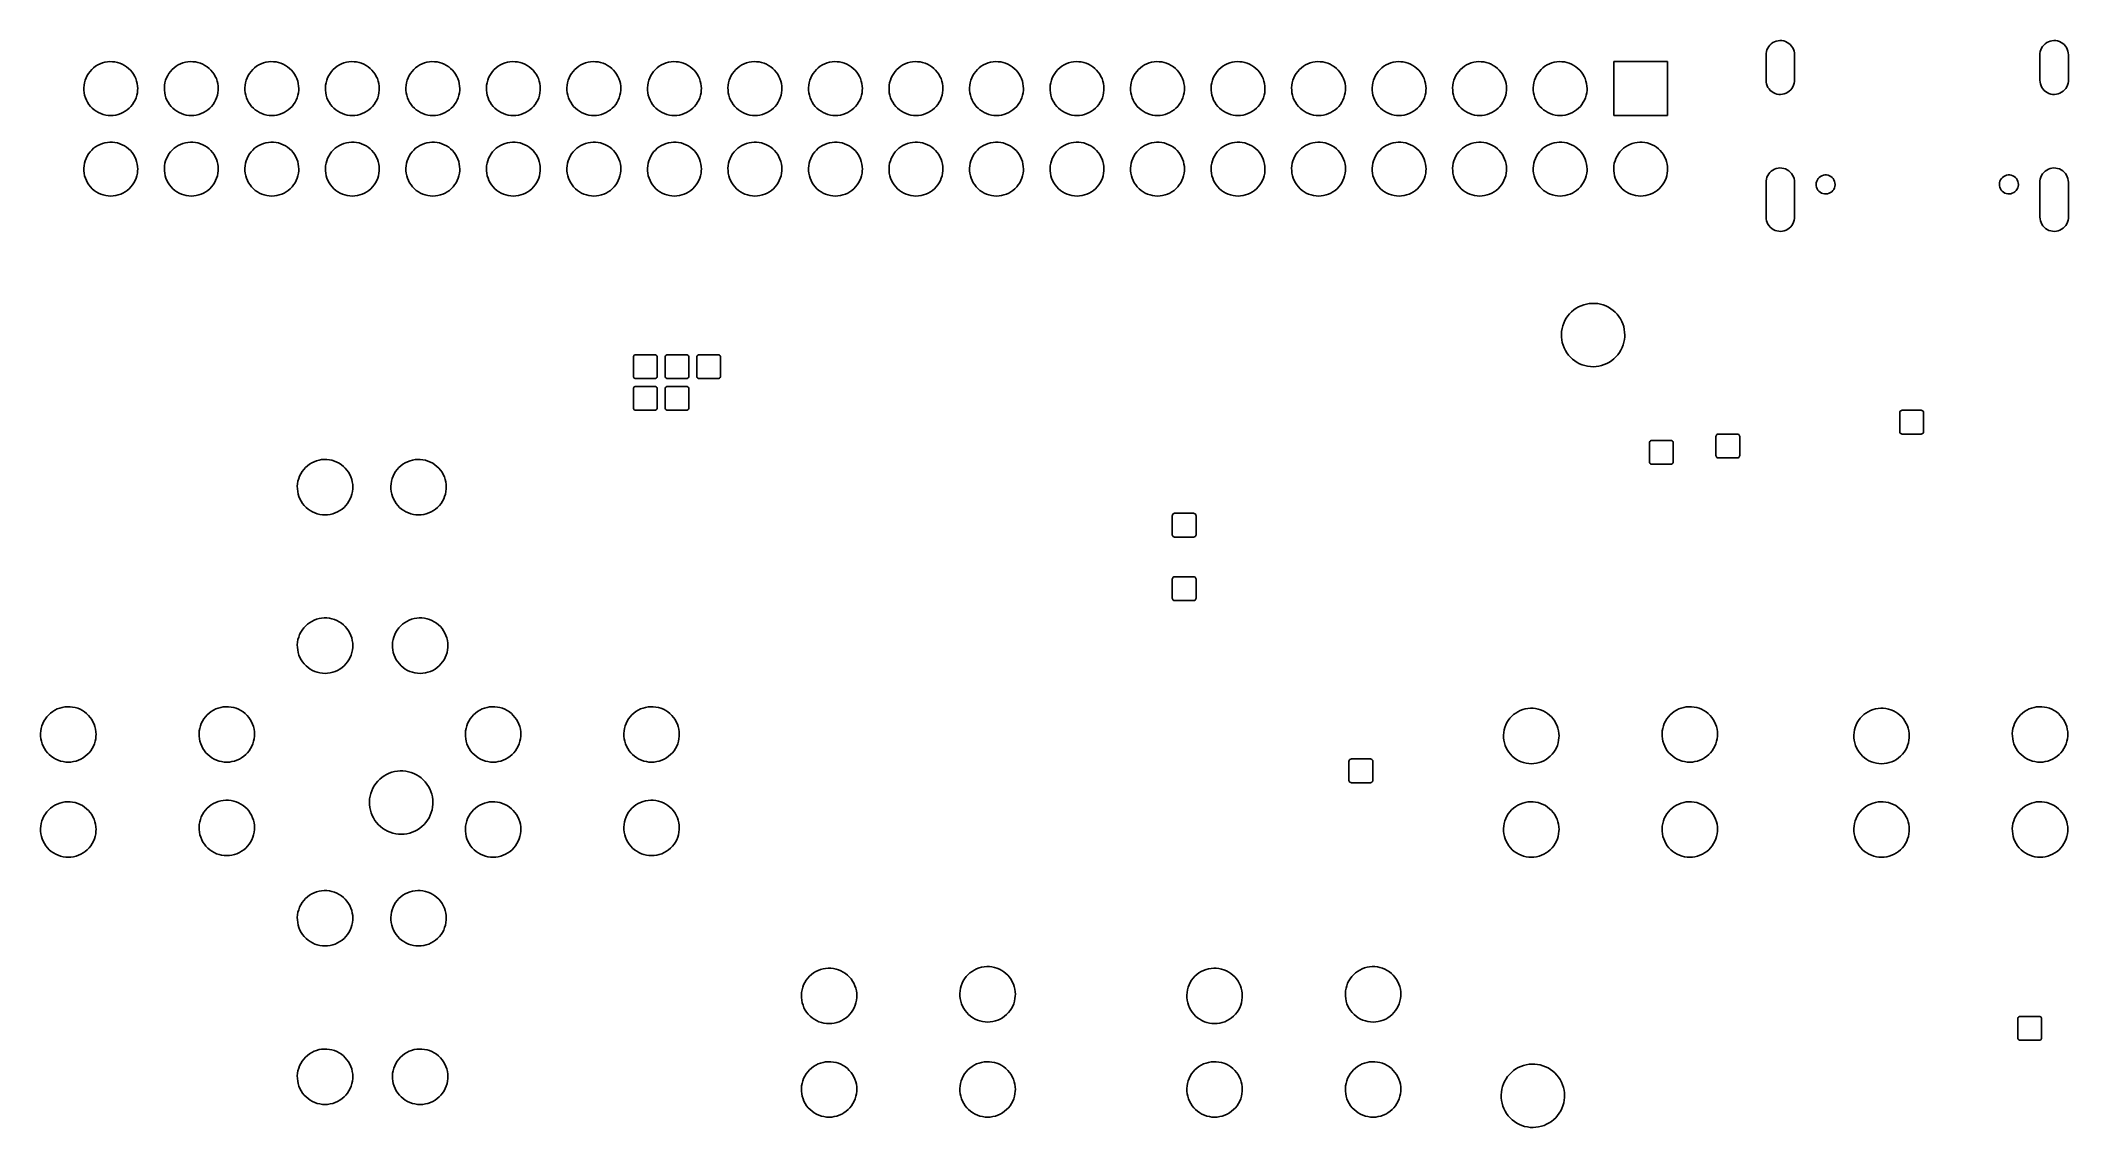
# Model space of a CAD drawing. Extents: x 92.4 to 156.4, y -90.5 to -56.2.
import ezdxf

# ---------------------------------------------------------------- set-up
doc = ezdxf.new("R2010")
doc.units = 0
doc.layers.add('BLACK', color=7, linetype='CONTINUOUS')

msp = doc.modelspace()

# ---------------------------------------------------------------- linework, layer by layer
at = {"layer": 'BLACK', "linetype": 'CONTINUOUS'}
for p, q in [((147.021, -56.3113), (147.069, -56.2767)), ((147.069, -56.2767), (147.122, -56.2489)), ((147.122, -56.2489), (147.178, -56.2283)), ((147.178, -56.2283), (147.236, -56.2153)), ((147.236, -56.2153), (147.296, -56.2101)), ((147.296, -56.2101), (147.355, -56.2128)), ((147.355, -56.2128), (147.414, -56.2234)), ((147.414, -56.2234), (147.471, -56.2416)), ((147.471, -56.2416), (147.525, -56.2672)), ((147.525, -56.2672), (147.575, -56.2997)), ((155.661, -56.3113), (155.709, -56.2767)), ((155.709, -56.2767), (155.762, -56.2489)), ((155.762, -56.2489), (155.818, -56.2283)), ((155.818, -56.2283), (155.876, -56.2153)), ((155.876, -56.2153), (155.936, -56.2101)), ((155.936, -56.2101), (155.995, -56.2128)), ((155.995, -56.2128), (156.054, -56.2234)), ((156.054, -56.2234), (156.111, -56.2416)), ((156.111, -56.2416), (156.165, -56.2672)), ((156.165, -56.2672), (156.215, -56.2997)), ((94.3024, -56.9449), (94.3773, -56.9166)), ((94.3773, -56.9166), (94.4546, -56.8955)), ((94.4546, -56.8955), (94.5335, -56.8817)), ((94.5335, -56.8817), (94.6133, -56.8754)), ((94.6133, -56.8754), (94.6934, -56.8767)), ((94.6934, -56.8767), (94.773, -56.8855)), ((94.773, -56.8855), (94.8514, -56.9017)), ((94.8514, -56.9017), (94.9279, -56.9253)), ((94.9279, -56.9253), (95.0019, -56.9559)), ((96.8424, -56.9449), (96.9173, -56.9166)), ((96.9173, -56.9166), (96.9946, -56.8955)), ((96.9946, -56.8955), (97.0735, -56.8817)), ((97.0735, -56.8817), (97.1533, -56.8754)), ((97.1533, -56.8754), (97.2334, -56.8767)), ((97.2334, -56.8767), (97.313, -56.8855)), ((97.313, -56.8855), (97.3914, -56.9017)), ((97.3914, -56.9017), (97.4679, -56.9253)), ((97.4679, -56.9253), (97.5419, -56.9559)), ((99.3824, -56.9449), (99.4573, -56.9166)), ((99.4573, -56.9166), (99.5346, -56.8955)), ((99.5346, -56.8955), (99.6135, -56.8817)), ((99.6135, -56.8817), (99.6933, -56.8754)), ((99.6933, -56.8754), (99.7734, -56.8767)), ((99.7734, -56.8767), (99.853, -56.8855)), ((99.853, -56.8855), (99.9314, -56.9017)), ((99.9314, -56.9017), (100.008, -56.9253)), ((100.008, -56.9253), (100.082, -56.9559)), ((101.922, -56.9449), (101.997, -56.9166)), ((101.997, -56.9166), (102.075, -56.8955)), ((102.075, -56.8955), (102.153, -56.8817)), ((102.153, -56.8817), (102.233, -56.8754)), ((102.233, -56.8754), (102.313, -56.8767)), ((102.313, -56.8767), (102.393, -56.8855)), ((102.393, -56.8855), (102.471, -56.9017)), ((102.471, -56.9017), (102.548, -56.9253)), ((102.548, -56.9253), (102.622, -56.9559)), ((104.462, -56.9449), (104.537, -56.9166)), ((104.537, -56.9166), (104.615, -56.8955)), ((104.615, -56.8955), (104.693, -56.8817)), ((104.693, -56.8817), (104.773, -56.8754)), ((104.773, -56.8754), (104.853, -56.8767)), ((104.853, -56.8767), (104.933, -56.8855)), ((104.933, -56.8855), (105.011, -56.9017)), ((105.011, -56.9017), (105.088, -56.9253)), ((105.088, -56.9253), (105.162, -56.9559)), ((107.002, -56.9449), (107.077, -56.9166)), ((107.077, -56.9166), (107.155, -56.8955)), ((107.155, -56.8955), (107.233, -56.8817)), ((107.233, -56.8817), (107.313, -56.8754)), ((107.313, -56.8754), (107.393, -56.8767)), ((107.393, -56.8767), (107.473, -56.8855)), ((107.473, -56.8855), (107.551, -56.9017)), ((107.551, -56.9017), (107.628, -56.9253)), ((107.628, -56.9253), (107.702, -56.9559)), ((109.542, -56.9449), (109.617, -56.9166)), ((109.617, -56.9166), (109.695, -56.8955)), ((109.695, -56.8955), (109.773, -56.8817)), ((109.773, -56.8817), (109.853, -56.8754)), ((109.853, -56.8754), (109.933, -56.8767)), ((109.933, -56.8767), (110.013, -56.8855)), ((110.013, -56.8855), (110.091, -56.9017)), ((110.091, -56.9017), (110.168, -56.9253)), ((110.168, -56.9253), (110.242, -56.9559)), ((112.082, -56.9449), (112.157, -56.9166)), ((112.157, -56.9166), (112.235, -56.8955)), ((112.235, -56.8955), (112.313, -56.8817)), ((112.313, -56.8817), (112.393, -56.8754)), ((112.393, -56.8754), (112.473, -56.8767)), ((112.473, -56.8767), (112.553, -56.8855)), ((112.553, -56.8855), (112.631, -56.9017)), ((112.631, -56.9017), (112.708, -56.9253)), ((112.708, -56.9253), (112.782, -56.9559)), ((114.622, -56.9449), (114.697, -56.9166)), ((114.697, -56.9166), (114.775, -56.8955)), ((114.775, -56.8955), (114.853, -56.8817)), ((114.853, -56.8817), (114.933, -56.8754)), ((114.933, -56.8754), (115.013, -56.8767)), ((115.013, -56.8767), (115.093, -56.8855)), ((115.093, -56.8855), (115.171, -56.9017)), ((115.171, -56.9017), (115.248, -56.9253)), ((115.248, -56.9253), (115.322, -56.9559)), ((117.162, -56.9449), (117.237, -56.9166)), ((117.237, -56.9166), (117.315, -56.8955)), ((117.315, -56.8955), (117.393, -56.8817)), ((117.393, -56.8817), (117.473, -56.8754)), ((117.473, -56.8754), (117.553, -56.8767)), ((117.553, -56.8767), (117.633, -56.8855)), ((117.633, -56.8855), (117.711, -56.9017)), ((117.711, -56.9017), (117.788, -56.9253)), ((117.788, -56.9253), (117.862, -56.9559)), ((119.702, -56.9449), (119.777, -56.9166)), ((119.777, -56.9166), (119.855, -56.8955)), ((119.855, -56.8955), (119.933, -56.8817)), ((119.933, -56.8817), (120.013, -56.8754)), ((120.013, -56.8754), (120.093, -56.8767)), ((120.093, -56.8767), (120.173, -56.8855)), ((120.173, -56.8855), (120.251, -56.9017)), ((120.251, -56.9017), (120.328, -56.9253)), ((120.328, -56.9253), (120.402, -56.9559)), ((122.242, -56.9449), (122.317, -56.9166)), ((122.317, -56.9166), (122.395, -56.8955)), ((122.395, -56.8955), (122.473, -56.8817)), ((122.473, -56.8817), (122.553, -56.8754)), ((122.553, -56.8754), (122.633, -56.8767)), ((122.633, -56.8767), (122.713, -56.8855)), ((122.713, -56.8855), (122.791, -56.9017)), ((122.791, -56.9017), (122.868, -56.9253)), ((122.868, -56.9253), (122.942, -56.9559)), ((124.782, -56.9449), (124.857, -56.9166)), ((124.857, -56.9166), (124.935, -56.8955)), ((124.935, -56.8955), (125.013, -56.8817)), ((125.013, -56.8817), (125.093, -56.8754)), ((125.093, -56.8754), (125.173, -56.8767)), ((125.173, -56.8767), (125.253, -56.8855)), ((125.253, -56.8855), (125.331, -56.9017)), ((125.331, -56.9017), (125.408, -56.9253)), ((125.408, -56.9253), (125.482, -56.9559)), ((127.322, -56.9449), (127.397, -56.9166)), ((127.397, -56.9166), (127.475, -56.8955)), ((127.475, -56.8955), (127.553, -56.8817)), ((127.553, -56.8817), (127.633, -56.8754)), ((127.633, -56.8754), (127.713, -56.8767)), ((127.713, -56.8767), (127.793, -56.8855)), ((127.793, -56.8855), (127.871, -56.9017)), ((127.871, -56.9017), (127.948, -56.9253)), ((127.948, -56.9253), (128.022, -56.9559)), ((129.862, -56.9449), (129.937, -56.9166)), ((129.937, -56.9166), (130.015, -56.8955)), ((130.015, -56.8955), (130.093, -56.8817)), ((130.093, -56.8817), (130.173, -56.8754)), ((130.173, -56.8754), (130.253, -56.8767)), ((130.253, -56.8767), (130.333, -56.8855)), ((130.333, -56.8855), (130.411, -56.9017)), ((130.411, -56.9017), (130.488, -56.9253)), ((130.488, -56.9253), (130.562, -56.9559)), ((132.402, -56.9449), (132.477, -56.9166)), ((132.477, -56.9166), (132.555, -56.8955)), ((132.555, -56.8955), (132.633, -56.8817)), ((132.633, -56.8817), (132.713, -56.8754)), ((132.713, -56.8754), (132.793, -56.8767)), ((132.793, -56.8767), (132.873, -56.8855)), ((132.873, -56.8855), (132.951, -56.9017)), ((132.951, -56.9017), (133.028, -56.9253)), ((133.028, -56.9253), (133.102, -56.9559)), ((134.942, -56.9449), (135.017, -56.9166)), ((135.017, -56.9166), (135.095, -56.8955)), ((135.095, -56.8955), (135.173, -56.8817)), ((135.173, -56.8817), (135.253, -56.8754)), ((135.253, -56.8754), (135.333, -56.8767)), ((135.333, -56.8767), (135.413, -56.8855)), ((135.413, -56.8855), (135.491, -56.9017)), ((135.491, -56.9017), (135.568, -56.9253)), ((135.568, -56.9253), (135.642, -56.9559)), ((137.482, -56.9449), (137.557, -56.9166)), ((137.557, -56.9166), (137.635, -56.8955)), ((137.635, -56.8955), (137.713, -56.8817)), ((137.713, -56.8817), (137.793, -56.8754)), ((137.793, -56.8754), (137.873, -56.8767)), ((137.873, -56.8767), (137.953, -56.8855)), ((137.953, -56.8855), (138.031, -56.9017)), ((138.031, -56.9017), (138.108, -56.9253)), ((138.108, -56.9253), (138.182, -56.9559)), ((140.022, -56.9449), (140.097, -56.9166)), ((140.097, -56.9166), (140.175, -56.8955)), ((140.175, -56.8955), (140.253, -56.8817)), ((140.253, -56.8817), (140.333, -56.8754)), ((140.333, -56.8754), (140.413, -56.8767)), ((140.413, -56.8767), (140.493, -56.8855)), ((140.493, -56.8855), (140.571, -56.9017)), ((140.571, -56.9017), (140.648, -56.9253)), ((140.648, -56.9253), (140.722, -56.9559)), ((142.05, -58.575), (142.05, -56.875)), ((142.05, -56.875), (143.75, -56.875)), ((143.75, -56.875), (143.75, -58.575)), ((146.855, -56.66), (146.857, -56.6192)), ((146.855, -57.46), (146.855, -56.66)), ((146.857, -56.6192), (146.866, -56.5603)), ((146.866, -56.5603), (146.883, -56.5031)), ((146.883, -56.5031), (146.908, -56.4487)), ((146.908, -56.4487), (146.939, -56.398)), ((146.939, -56.398), (146.977, -56.352)), ((146.977, -56.352), (147.021, -56.3113)), ((147.575, -56.2997), (147.62, -56.3385)), ((147.62, -56.3385), (147.66, -56.383)), ((147.66, -56.383), (147.693, -56.4323)), ((147.693, -56.4323), (147.72, -56.4856)), ((147.72, -56.4856), (147.739, -56.542)), ((147.739, -56.542), (147.751, -56.6005)), ((147.751, -56.6005), (147.755, -56.66)), ((147.755, -56.66), (147.755, -57.46)), ((155.495, -56.66), (155.497, -56.6192)), ((155.495, -57.46), (155.495, -56.66)), ((155.497, -56.6192), (155.506, -56.5603)), ((155.506, -56.5603), (155.523, -56.5031)), ((155.523, -56.5031), (155.548, -56.4487)), ((155.548, -56.4487), (155.579, -56.398)), ((155.579, -56.398), (155.617, -56.352)), ((155.617, -56.352), (155.661, -56.3113)), ((156.215, -56.2997), (156.26, -56.3385)), ((156.26, -56.3385), (156.3, -56.383)), ((156.3, -56.383), (156.333, -56.4323)), ((156.333, -56.4323), (156.36, -56.4856)), ((156.36, -56.4856), (156.379, -56.542)), ((156.379, -56.542), (156.391, -56.6005)), ((156.391, -56.6005), (156.395, -56.66)), ((156.395, -56.66), (156.395, -57.46)), ((93.7967, -57.6185), (93.8105, -57.5396)), ((93.8105, -57.5396), (93.8316, -57.4623)), ((93.8316, -57.4623), (93.8599, -57.3874)), ((93.8599, -57.3874), (93.8951, -57.3155)), ((93.8951, -57.3155), (93.937, -57.2472)), ((93.937, -57.2472), (93.9851, -57.1832)), ((93.9851, -57.1832), (94.039, -57.124)), ((94.039, -57.124), (94.0982, -57.0701)), ((94.0982, -57.0701), (94.1622, -57.022)), ((94.1622, -57.022), (94.2305, -56.9801)), ((94.2305, -56.9801), (94.3024, -56.9449)), ((95.0019, -56.9559), (95.0727, -56.9934)), ((95.0727, -56.9934), (95.1396, -57.0373)), ((95.1396, -57.0373), (95.2021, -57.0874)), ((95.2021, -57.0874), (95.2596, -57.1431)), ((95.2596, -57.1431), (95.3116, -57.204)), ((95.3116, -57.204), (95.3577, -57.2695)), ((95.3577, -57.2695), (95.3974, -57.3391)), ((95.3974, -57.3391), (95.4303, -57.4121)), ((95.4303, -57.4121), (95.4562, -57.4879)), ((95.4562, -57.4879), (95.4749, -57.5657)), ((95.4749, -57.5657), (95.4862, -57.645)), ((96.3367, -57.6185), (96.3505, -57.5396)), ((96.3505, -57.5396), (96.3716, -57.4623)), ((96.3716, -57.4623), (96.3999, -57.3874)), ((96.3999, -57.3874), (96.4351, -57.3155)), ((96.4351, -57.3155), (96.477, -57.2472)), ((96.477, -57.2472), (96.5251, -57.1832)), ((96.5251, -57.1832), (96.579, -57.124)), ((96.579, -57.124), (96.6382, -57.0701)), ((96.6382, -57.0701), (96.7022, -57.022)), ((96.7022, -57.022), (96.7705, -56.9801)), ((96.7705, -56.9801), (96.8424, -56.9449)), ((97.5419, -56.9559), (97.6127, -56.9934)), ((97.6127, -56.9934), (97.6796, -57.0373)), ((97.6796, -57.0373), (97.7421, -57.0874)), ((97.7421, -57.0874), (97.7996, -57.1431)), ((97.7996, -57.1431), (97.8516, -57.204)), ((97.8516, -57.204), (97.8977, -57.2695)), ((97.8977, -57.2695), (97.9374, -57.3391)), ((97.9374, -57.3391), (97.9703, -57.4121)), ((97.9703, -57.4121), (97.9962, -57.4879)), ((97.9962, -57.4879), (98.0149, -57.5657)), ((98.0149, -57.5657), (98.0262, -57.645)), ((98.8767, -57.6185), (98.8905, -57.5396)), ((98.8905, -57.5396), (98.9116, -57.4623)), ((98.9116, -57.4623), (98.9399, -57.3874)), ((98.9399, -57.3874), (98.9751, -57.3155)), ((98.9751, -57.3155), (99.017, -57.2472)), ((99.017, -57.2472), (99.0651, -57.1832)), ((99.0651, -57.1832), (99.119, -57.124)), ((99.119, -57.124), (99.1782, -57.0701)), ((99.1782, -57.0701), (99.2422, -57.022)), ((99.2422, -57.022), (99.3105, -56.9801)), ((99.3105, -56.9801), (99.3824, -56.9449)), ((100.082, -56.9559), (100.153, -56.9934)), ((100.153, -56.9934), (100.22, -57.0373)), ((100.22, -57.0373), (100.282, -57.0874)), ((100.282, -57.0874), (100.34, -57.1431)), ((100.34, -57.1431), (100.392, -57.204)), ((100.392, -57.204), (100.438, -57.2695)), ((100.438, -57.2695), (100.477, -57.3391)), ((100.477, -57.3391), (100.51, -57.4121)), ((100.51, -57.4121), (100.536, -57.4879)), ((100.536, -57.4879), (100.555, -57.5657)), ((100.555, -57.5657), (100.566, -57.645)), ((101.417, -57.6185), (101.43, -57.5396)), ((101.43, -57.5396), (101.452, -57.4623)), ((101.452, -57.4623), (101.48, -57.3874)), ((101.48, -57.3874), (101.515, -57.3155)), ((101.515, -57.3155), (101.557, -57.2472)), ((101.557, -57.2472), (101.605, -57.1832)), ((101.605, -57.1832), (101.659, -57.124)), ((101.659, -57.124), (101.718, -57.0701)), ((101.718, -57.0701), (101.782, -57.022)), ((101.782, -57.022), (101.851, -56.9801)), ((101.851, -56.9801), (101.922, -56.9449)), ((102.622, -56.9559), (102.693, -56.9934)), ((102.693, -56.9934), (102.76, -57.0373)), ((102.76, -57.0373), (102.822, -57.0874)), ((102.822, -57.0874), (102.88, -57.1431)), ((102.88, -57.1431), (102.932, -57.204)), ((102.932, -57.204), (102.978, -57.2695)), ((102.978, -57.2695), (103.017, -57.3391)), ((103.017, -57.3391), (103.05, -57.4121)), ((103.05, -57.4121), (103.076, -57.4879)), ((103.076, -57.4879), (103.095, -57.5657)), ((103.095, -57.5657), (103.106, -57.645)), ((103.957, -57.6185), (103.97, -57.5396)), ((103.97, -57.5396), (103.992, -57.4623)), ((103.992, -57.4623), (104.02, -57.3874)), ((104.02, -57.3874), (104.055, -57.3155)), ((104.055, -57.3155), (104.097, -57.2472)), ((104.097, -57.2472), (104.145, -57.1832)), ((104.145, -57.1832), (104.199, -57.124)), ((104.199, -57.124), (104.258, -57.0701)), ((104.258, -57.0701), (104.322, -57.022)), ((104.322, -57.022), (104.391, -56.9801)), ((104.391, -56.9801), (104.462, -56.9449)), ((105.162, -56.9559), (105.233, -56.9934)), ((105.233, -56.9934), (105.3, -57.0373)), ((105.3, -57.0373), (105.362, -57.0874)), ((105.362, -57.0874), (105.42, -57.1431)), ((105.42, -57.1431), (105.472, -57.204)), ((105.472, -57.204), (105.518, -57.2695)), ((105.518, -57.2695), (105.557, -57.3391)), ((105.557, -57.3391), (105.59, -57.4121)), ((105.59, -57.4121), (105.616, -57.4879)), ((105.616, -57.4879), (105.635, -57.5657)), ((105.635, -57.5657), (105.646, -57.645)), ((106.497, -57.6185), (106.51, -57.5396)), ((106.51, -57.5396), (106.532, -57.4623)), ((106.532, -57.4623), (106.56, -57.3874)), ((106.56, -57.3874), (106.595, -57.3155)), ((106.595, -57.3155), (106.637, -57.2472)), ((106.637, -57.2472), (106.685, -57.1832)), ((106.685, -57.1832), (106.739, -57.124)), ((106.739, -57.124), (106.798, -57.0701)), ((106.798, -57.0701), (106.862, -57.022)), ((106.862, -57.022), (106.931, -56.9801)), ((106.931, -56.9801), (107.002, -56.9449)), ((107.702, -56.9559), (107.773, -56.9934)), ((107.773, -56.9934), (107.84, -57.0373)), ((107.84, -57.0373), (107.902, -57.0874)), ((107.902, -57.0874), (107.96, -57.1431)), ((107.96, -57.1431), (108.012, -57.204)), ((108.012, -57.204), (108.058, -57.2695)), ((108.058, -57.2695), (108.097, -57.3391)), ((108.097, -57.3391), (108.13, -57.4121)), ((108.13, -57.4121), (108.156, -57.4879)), ((108.156, -57.4879), (108.175, -57.5657)), ((108.175, -57.5657), (108.186, -57.645)), ((109.037, -57.6185), (109.05, -57.5396)), ((109.05, -57.5396), (109.072, -57.4623)), ((109.072, -57.4623), (109.1, -57.3874)), ((109.1, -57.3874), (109.135, -57.3155)), ((109.135, -57.3155), (109.177, -57.2472)), ((109.177, -57.2472), (109.225, -57.1832)), ((109.225, -57.1832), (109.279, -57.124)), ((109.279, -57.124), (109.338, -57.0701)), ((109.338, -57.0701), (109.402, -57.022)), ((109.402, -57.022), (109.471, -56.9801)), ((109.471, -56.9801), (109.542, -56.9449)), ((110.242, -56.9559), (110.313, -56.9934)), ((110.313, -56.9934), (110.38, -57.0373)), ((110.38, -57.0373), (110.442, -57.0874)), ((110.442, -57.0874), (110.5, -57.1431)), ((110.5, -57.1431), (110.552, -57.204)), ((110.552, -57.204), (110.598, -57.2695)), ((110.598, -57.2695), (110.637, -57.3391)), ((110.637, -57.3391), (110.67, -57.4121)), ((110.67, -57.4121), (110.696, -57.4879)), ((110.696, -57.4879), (110.715, -57.5657)), ((110.715, -57.5657), (110.726, -57.645)), ((111.577, -57.6185), (111.59, -57.5396)), ((111.59, -57.5396), (111.612, -57.4623)), ((111.612, -57.4623), (111.64, -57.3874)), ((111.64, -57.3874), (111.675, -57.3155)), ((111.675, -57.3155), (111.717, -57.2472)), ((111.717, -57.2472), (111.765, -57.1832)), ((111.765, -57.1832), (111.819, -57.124)), ((111.819, -57.124), (111.878, -57.0701)), ((111.878, -57.0701), (111.942, -57.022)), ((111.942, -57.022), (112.011, -56.9801)), ((112.011, -56.9801), (112.082, -56.9449)), ((112.782, -56.9559), (112.853, -56.9934)), ((112.853, -56.9934), (112.92, -57.0373)), ((112.92, -57.0373), (112.982, -57.0874)), ((112.982, -57.0874), (113.04, -57.1431)), ((113.04, -57.1431), (113.092, -57.204)), ((113.092, -57.204), (113.138, -57.2695)), ((113.138, -57.2695), (113.177, -57.3391)), ((113.177, -57.3391), (113.21, -57.4121)), ((113.21, -57.4121), (113.236, -57.4879)), ((113.236, -57.4879), (113.255, -57.5657)), ((113.255, -57.5657), (113.266, -57.645)), ((114.117, -57.6185), (114.13, -57.5396)), ((114.13, -57.5396), (114.152, -57.4623)), ((114.152, -57.4623), (114.18, -57.3874)), ((114.18, -57.3874), (114.215, -57.3155)), ((114.215, -57.3155), (114.257, -57.2472)), ((114.257, -57.2472), (114.305, -57.1832)), ((114.305, -57.1832), (114.359, -57.124)), ((114.359, -57.124), (114.418, -57.0701)), ((114.418, -57.0701), (114.482, -57.022)), ((114.482, -57.022), (114.551, -56.9801)), ((114.551, -56.9801), (114.622, -56.9449)), ((115.322, -56.9559), (115.393, -56.9934)), ((115.393, -56.9934), (115.46, -57.0373)), ((115.46, -57.0373), (115.522, -57.0874)), ((115.522, -57.0874), (115.58, -57.1431)), ((115.58, -57.1431), (115.632, -57.204)), ((115.632, -57.204), (115.678, -57.2695)), ((115.678, -57.2695), (115.717, -57.3391)), ((115.717, -57.3391), (115.75, -57.4121)), ((115.75, -57.4121), (115.776, -57.4879)), ((115.776, -57.4879), (115.795, -57.5657)), ((115.795, -57.5657), (115.806, -57.645)), ((116.657, -57.6185), (116.67, -57.5396)), ((116.67, -57.5396), (116.692, -57.4623)), ((116.692, -57.4623), (116.72, -57.3874)), ((116.72, -57.3874), (116.755, -57.3155)), ((116.755, -57.3155), (116.797, -57.2472)), ((116.797, -57.2472), (116.845, -57.1832)), ((116.845, -57.1832), (116.899, -57.124)), ((116.899, -57.124), (116.958, -57.0701)), ((116.958, -57.0701), (117.022, -57.022)), ((117.022, -57.022), (117.091, -56.9801)), ((117.091, -56.9801), (117.162, -56.9449)), ((117.862, -56.9559), (117.933, -56.9934)), ((117.933, -56.9934), (118, -57.0373)), ((118, -57.0373), (118.062, -57.0874)), ((118.062, -57.0874), (118.12, -57.1431)), ((118.12, -57.1431), (118.172, -57.204)), ((118.172, -57.204), (118.218, -57.2695)), ((118.218, -57.2695), (118.257, -57.3391)), ((118.257, -57.3391), (118.29, -57.4121)), ((118.29, -57.4121), (118.316, -57.4879)), ((118.316, -57.4879), (118.335, -57.5657)), ((118.335, -57.5657), (118.346, -57.645)), ((119.197, -57.6185), (119.21, -57.5396)), ((119.21, -57.5396), (119.232, -57.4623)), ((119.232, -57.4623), (119.26, -57.3874)), ((119.26, -57.3874), (119.295, -57.3155)), ((119.295, -57.3155), (119.337, -57.2472)), ((119.337, -57.2472), (119.385, -57.1832)), ((119.385, -57.1832), (119.439, -57.124)), ((119.439, -57.124), (119.498, -57.0701)), ((119.498, -57.0701), (119.562, -57.022)), ((119.562, -57.022), (119.631, -56.9801)), ((119.631, -56.9801), (119.702, -56.9449)), ((120.402, -56.9559), (120.473, -56.9934)), ((120.473, -56.9934), (120.54, -57.0373)), ((120.54, -57.0373), (120.602, -57.0874)), ((120.602, -57.0874), (120.66, -57.1431)), ((120.66, -57.1431), (120.712, -57.204)), ((120.712, -57.204), (120.758, -57.2695)), ((120.758, -57.2695), (120.797, -57.3391)), ((120.797, -57.3391), (120.83, -57.4121)), ((120.83, -57.4121), (120.856, -57.4879)), ((120.856, -57.4879), (120.875, -57.5657)), ((120.875, -57.5657), (120.886, -57.645)), ((121.737, -57.6185), (121.75, -57.5396)), ((121.75, -57.5396), (121.772, -57.4623)), ((121.772, -57.4623), (121.8, -57.3874)), ((121.8, -57.3874), (121.835, -57.3155)), ((121.835, -57.3155), (121.877, -57.2472)), ((121.877, -57.2472), (121.925, -57.1832)), ((121.925, -57.1832), (121.979, -57.124)), ((121.979, -57.124), (122.038, -57.0701)), ((122.038, -57.0701), (122.102, -57.022)), ((122.102, -57.022), (122.171, -56.9801)), ((122.171, -56.9801), (122.242, -56.9449)), ((122.942, -56.9559), (123.013, -56.9934)), ((123.013, -56.9934), (123.08, -57.0373)), ((123.08, -57.0373), (123.142, -57.0874)), ((123.142, -57.0874), (123.2, -57.1431)), ((123.2, -57.1431), (123.252, -57.204)), ((123.252, -57.204), (123.298, -57.2695)), ((123.298, -57.2695), (123.337, -57.3391)), ((123.337, -57.3391), (123.37, -57.4121)), ((123.37, -57.4121), (123.396, -57.4879)), ((123.396, -57.4879), (123.415, -57.5657)), ((123.415, -57.5657), (123.426, -57.645)), ((124.277, -57.6185), (124.29, -57.5396)), ((124.29, -57.5396), (124.312, -57.4623)), ((124.312, -57.4623), (124.34, -57.3874)), ((124.34, -57.3874), (124.375, -57.3155)), ((124.375, -57.3155), (124.417, -57.2472)), ((124.417, -57.2472), (124.465, -57.1832)), ((124.465, -57.1832), (124.519, -57.124)), ((124.519, -57.124), (124.578, -57.0701)), ((124.578, -57.0701), (124.642, -57.022)), ((124.642, -57.022), (124.711, -56.9801)), ((124.711, -56.9801), (124.782, -56.9449)), ((125.482, -56.9559), (125.553, -56.9934)), ((125.553, -56.9934), (125.62, -57.0373)), ((125.62, -57.0373), (125.682, -57.0874)), ((125.682, -57.0874), (125.74, -57.1431)), ((125.74, -57.1431), (125.792, -57.204)), ((125.792, -57.204), (125.838, -57.2695)), ((125.838, -57.2695), (125.877, -57.3391)), ((125.877, -57.3391), (125.91, -57.4121)), ((125.91, -57.4121), (125.936, -57.4879)), ((125.936, -57.4879), (125.955, -57.5657)), ((125.955, -57.5657), (125.966, -57.645)), ((126.817, -57.6185), (126.83, -57.5396)), ((126.83, -57.5396), (126.852, -57.4623)), ((126.852, -57.4623), (126.88, -57.3874)), ((126.88, -57.3874), (126.915, -57.3155)), ((126.915, -57.3155), (126.957, -57.2472)), ((126.957, -57.2472), (127.005, -57.1832)), ((127.005, -57.1832), (127.059, -57.124)), ((127.059, -57.124), (127.118, -57.0701)), ((127.118, -57.0701), (127.182, -57.022)), ((127.182, -57.022), (127.251, -56.9801)), ((127.251, -56.9801), (127.322, -56.9449)), ((128.022, -56.9559), (128.093, -56.9934)), ((128.093, -56.9934), (128.16, -57.0373)), ((128.16, -57.0373), (128.222, -57.0874)), ((128.222, -57.0874), (128.28, -57.1431)), ((128.28, -57.1431), (128.332, -57.204)), ((128.332, -57.204), (128.378, -57.2695)), ((128.378, -57.2695), (128.417, -57.3391)), ((128.417, -57.3391), (128.45, -57.4121)), ((128.45, -57.4121), (128.476, -57.4879)), ((128.476, -57.4879), (128.495, -57.5657)), ((128.495, -57.5657), (128.506, -57.645)), ((129.357, -57.6185), (129.37, -57.5396)), ((129.37, -57.5396), (129.392, -57.4623)), ((129.392, -57.4623), (129.42, -57.3874)), ((129.42, -57.3874), (129.455, -57.3155)), ((129.455, -57.3155), (129.497, -57.2472)), ((129.497, -57.2472), (129.545, -57.1832)), ((129.545, -57.1832), (129.599, -57.124)), ((129.599, -57.124), (129.658, -57.0701)), ((129.658, -57.0701), (129.722, -57.022)), ((129.722, -57.022), (129.791, -56.9801)), ((129.791, -56.9801), (129.862, -56.9449)), ((130.562, -56.9559), (130.633, -56.9934)), ((130.633, -56.9934), (130.7, -57.0373)), ((130.7, -57.0373), (130.762, -57.0874)), ((130.762, -57.0874), (130.82, -57.1431)), ((130.82, -57.1431), (130.872, -57.204)), ((130.872, -57.204), (130.918, -57.2695)), ((130.918, -57.2695), (130.957, -57.3391)), ((130.957, -57.3391), (130.99, -57.4121)), ((130.99, -57.4121), (131.016, -57.4879)), ((131.016, -57.4879), (131.035, -57.5657)), ((131.035, -57.5657), (131.046, -57.645)), ((131.897, -57.6185), (131.91, -57.5396)), ((131.91, -57.5396), (131.932, -57.4623)), ((131.932, -57.4623), (131.96, -57.3874)), ((131.96, -57.3874), (131.995, -57.3155)), ((131.995, -57.3155), (132.037, -57.2472)), ((132.037, -57.2472), (132.085, -57.1832)), ((132.085, -57.1832), (132.139, -57.124)), ((132.139, -57.124), (132.198, -57.0701)), ((132.198, -57.0701), (132.262, -57.022)), ((132.262, -57.022), (132.331, -56.9801)), ((132.331, -56.9801), (132.402, -56.9449)), ((133.102, -56.9559), (133.173, -56.9934)), ((133.173, -56.9934), (133.24, -57.0373)), ((133.24, -57.0373), (133.302, -57.0874)), ((133.302, -57.0874), (133.36, -57.1431)), ((133.36, -57.1431), (133.412, -57.204)), ((133.412, -57.204), (133.458, -57.2695)), ((133.458, -57.2695), (133.497, -57.3391)), ((133.497, -57.3391), (133.53, -57.4121)), ((133.53, -57.4121), (133.556, -57.4879)), ((133.556, -57.4879), (133.575, -57.5657)), ((133.575, -57.5657), (133.586, -57.645)), ((134.437, -57.6185), (134.45, -57.5396)), ((134.45, -57.5396), (134.472, -57.4623)), ((134.472, -57.4623), (134.5, -57.3874)), ((134.5, -57.3874), (134.535, -57.3155)), ((134.535, -57.3155), (134.577, -57.2472)), ((134.577, -57.2472), (134.625, -57.1832)), ((134.625, -57.1832), (134.679, -57.124)), ((134.679, -57.124), (134.738, -57.0701)), ((134.738, -57.0701), (134.802, -57.022)), ((134.802, -57.022), (134.871, -56.9801)), ((134.871, -56.9801), (134.942, -56.9449)), ((135.642, -56.9559), (135.713, -56.9934)), ((135.713, -56.9934), (135.78, -57.0373)), ((135.78, -57.0373), (135.842, -57.0874)), ((135.842, -57.0874), (135.9, -57.1431)), ((135.9, -57.1431), (135.952, -57.204)), ((135.952, -57.204), (135.998, -57.2695)), ((135.998, -57.2695), (136.037, -57.3391)), ((136.037, -57.3391), (136.07, -57.4121)), ((136.07, -57.4121), (136.096, -57.4879)), ((136.096, -57.4879), (136.115, -57.5657)), ((136.115, -57.5657), (136.126, -57.645)), ((136.977, -57.6185), (136.99, -57.5396)), ((136.99, -57.5396), (137.012, -57.4623)), ((137.012, -57.4623), (137.04, -57.3874)), ((137.04, -57.3874), (137.075, -57.3155)), ((137.075, -57.3155), (137.117, -57.2472)), ((137.117, -57.2472), (137.165, -57.1832)), ((137.165, -57.1832), (137.219, -57.124)), ((137.219, -57.124), (137.278, -57.0701)), ((137.278, -57.0701), (137.342, -57.022)), ((137.342, -57.022), (137.411, -56.9801)), ((137.411, -56.9801), (137.482, -56.9449)), ((138.182, -56.9559), (138.253, -56.9934)), ((138.253, -56.9934), (138.32, -57.0373)), ((138.32, -57.0373), (138.382, -57.0874)), ((138.382, -57.0874), (138.44, -57.1431)), ((138.44, -57.1431), (138.492, -57.204)), ((138.492, -57.204), (138.538, -57.2695)), ((138.538, -57.2695), (138.577, -57.3391)), ((138.577, -57.3391), (138.61, -57.4121)), ((138.61, -57.4121), (138.636, -57.4879)), ((138.636, -57.4879), (138.655, -57.5657)), ((138.655, -57.5657), (138.666, -57.645)), ((139.517, -57.6185), (139.53, -57.5396)), ((139.53, -57.5396), (139.552, -57.4623)), ((139.552, -57.4623), (139.58, -57.3874)), ((139.58, -57.3874), (139.615, -57.3155)), ((139.615, -57.3155), (139.657, -57.2472)), ((139.657, -57.2472), (139.705, -57.1832)), ((139.705, -57.1832), (139.759, -57.124)), ((139.759, -57.124), (139.818, -57.0701)), ((139.818, -57.0701), (139.882, -57.022)), ((139.882, -57.022), (139.951, -56.9801)), ((139.951, -56.9801), (140.022, -56.9449)), ((140.722, -56.9559), (140.793, -56.9934)), ((140.793, -56.9934), (140.86, -57.0373)), ((140.86, -57.0373), (140.922, -57.0874)), ((140.922, -57.0874), (140.98, -57.1431)), ((140.98, -57.1431), (141.032, -57.204)), ((141.032, -57.204), (141.078, -57.2695)), ((141.078, -57.2695), (141.117, -57.3391)), ((141.117, -57.3391), (141.15, -57.4121)), ((141.15, -57.4121), (141.176, -57.4879)), ((141.176, -57.4879), (141.195, -57.5657)), ((141.195, -57.5657), (141.206, -57.645)), ((146.859, -57.5195), (146.855, -57.46)), ((146.871, -57.578), (146.859, -57.5195)), ((147.744, -57.5597), (147.727, -57.6169)), ((147.753, -57.5008), (147.744, -57.5597)), ((147.755, -57.46), (147.753, -57.5008)), ((155.499, -57.5195), (155.495, -57.46)), ((155.511, -57.578), (155.499, -57.5195)), ((156.384, -57.5597), (156.367, -57.6169)), ((156.393, -57.5008), (156.384, -57.5597)), ((156.395, -57.46), (156.393, -57.5008)), ((93.7904, -57.6983), (93.7967, -57.6185)), ((93.7917, -57.7784), (93.7904, -57.6983)), ((93.8005, -57.858), (93.7917, -57.7784)), ((93.8167, -57.9364), (93.8005, -57.858)), ((93.8403, -58.0129), (93.8167, -57.9364)), ((93.8709, -58.0869), (93.8403, -58.0129)), ((93.9084, -58.1577), (93.8709, -58.0869)), ((93.9523, -58.2246), (93.9084, -58.1577)), ((95.3716, -58.1577), (95.3277, -58.2246)), ((95.4091, -58.0869), (95.3716, -58.1577)), ((95.4397, -58.0129), (95.4091, -58.0869)), ((95.4633, -57.9364), (95.4397, -58.0129)), ((95.4795, -57.858), (95.4633, -57.9364)), ((95.4883, -57.7784), (95.4795, -57.858)), ((95.4862, -57.645), (95.49, -57.725)), ((95.49, -57.725), (95.4883, -57.7784)), ((96.3304, -57.6983), (96.3367, -57.6185)), ((96.3317, -57.7784), (96.3304, -57.6983)), ((96.3405, -57.858), (96.3317, -57.7784)), ((96.3567, -57.9364), (96.3405, -57.858)), ((96.3803, -58.0129), (96.3567, -57.9364)), ((96.4109, -58.0869), (96.3803, -58.0129)), ((96.4484, -58.1577), (96.4109, -58.0869)), ((96.4923, -58.2246), (96.4484, -58.1577)), ((97.9116, -58.1577), (97.8677, -58.2246)), ((97.9491, -58.0869), (97.9116, -58.1577)), ((97.9797, -58.0129), (97.9491, -58.0869)), ((98.0033, -57.9364), (97.9797, -58.0129)), ((98.0195, -57.858), (98.0033, -57.9364)), ((98.0283, -57.7784), (98.0195, -57.858)), ((98.0262, -57.645), (98.03, -57.725)), ((98.03, -57.725), (98.0283, -57.7784)), ((98.8704, -57.6983), (98.8767, -57.6185)), ((98.8717, -57.7784), (98.8704, -57.6983)), ((98.8805, -57.858), (98.8717, -57.7784)), ((98.8967, -57.9364), (98.8805, -57.858)), ((98.9203, -58.0129), (98.8967, -57.9364)), ((98.9509, -58.0869), (98.9203, -58.0129)), ((98.9884, -58.1577), (98.9509, -58.0869)), ((99.0323, -58.2246), (98.9884, -58.1577)), ((100.452, -58.1577), (100.408, -58.2246)), ((100.489, -58.0869), (100.452, -58.1577)), ((100.52, -58.0129), (100.489, -58.0869)), ((100.543, -57.9364), (100.52, -58.0129)), ((100.56, -57.858), (100.543, -57.9364)), ((100.568, -57.7784), (100.56, -57.858)), ((100.566, -57.645), (100.57, -57.725)), ((100.57, -57.725), (100.568, -57.7784)), ((101.41, -57.6983), (101.417, -57.6185)), ((101.412, -57.7784), (101.41, -57.6983)), ((101.42, -57.858), (101.412, -57.7784)), ((101.437, -57.9364), (101.42, -57.858)), ((101.46, -58.0129), (101.437, -57.9364)), ((101.491, -58.0869), (101.46, -58.0129)), ((101.528, -58.1577), (101.491, -58.0869)), ((101.572, -58.2246), (101.528, -58.1577)), ((102.992, -58.1577), (102.948, -58.2246)), ((103.029, -58.0869), (102.992, -58.1577)), ((103.06, -58.0129), (103.029, -58.0869)), ((103.083, -57.9364), (103.06, -58.0129)), ((103.1, -57.858), (103.083, -57.9364)), ((103.108, -57.7784), (103.1, -57.858)), ((103.106, -57.645), (103.11, -57.725)), ((103.11, -57.725), (103.108, -57.7784)), ((103.95, -57.6983), (103.957, -57.6185)), ((103.952, -57.7784), (103.95, -57.6983)), ((103.96, -57.858), (103.952, -57.7784)), ((103.977, -57.9364), (103.96, -57.858)), ((104, -58.0129), (103.977, -57.9364)), ((104.031, -58.0869), (104, -58.0129)), ((104.068, -58.1577), (104.031, -58.0869)), ((104.112, -58.2246), (104.068, -58.1577)), ((105.532, -58.1577), (105.488, -58.2246)), ((105.569, -58.0869), (105.532, -58.1577)), ((105.6, -58.0129), (105.569, -58.0869)), ((105.623, -57.9364), (105.6, -58.0129)), ((105.64, -57.858), (105.623, -57.9364)), ((105.648, -57.7784), (105.64, -57.858)), ((105.646, -57.645), (105.65, -57.725)), ((105.65, -57.725), (105.648, -57.7784)), ((106.49, -57.6983), (106.497, -57.6185)), ((106.492, -57.7784), (106.49, -57.6983)), ((106.5, -57.858), (106.492, -57.7784)), ((106.517, -57.9364), (106.5, -57.858)), ((106.54, -58.0129), (106.517, -57.9364)), ((106.571, -58.0869), (106.54, -58.0129)), ((106.608, -58.1577), (106.571, -58.0869)), ((106.652, -58.2246), (106.608, -58.1577)), ((108.072, -58.1577), (108.028, -58.2246)), ((108.109, -58.0869), (108.072, -58.1577)), ((108.14, -58.0129), (108.109, -58.0869)), ((108.163, -57.9364), (108.14, -58.0129)), ((108.18, -57.858), (108.163, -57.9364)), ((108.188, -57.7784), (108.18, -57.858)), ((108.186, -57.645), (108.19, -57.725)), ((108.19, -57.725), (108.188, -57.7784)), ((109.03, -57.6983), (109.037, -57.6185)), ((109.032, -57.7784), (109.03, -57.6983)), ((109.04, -57.858), (109.032, -57.7784)), ((109.057, -57.9364), (109.04, -57.858)), ((109.08, -58.0129), (109.057, -57.9364)), ((109.111, -58.0869), (109.08, -58.0129)), ((109.148, -58.1577), (109.111, -58.0869)), ((109.192, -58.2246), (109.148, -58.1577)), ((110.612, -58.1577), (110.568, -58.2246)), ((110.649, -58.0869), (110.612, -58.1577)), ((110.68, -58.0129), (110.649, -58.0869)), ((110.703, -57.9364), (110.68, -58.0129)), ((110.72, -57.858), (110.703, -57.9364)), ((110.728, -57.7784), (110.72, -57.858)), ((110.726, -57.645), (110.73, -57.725)), ((110.73, -57.725), (110.728, -57.7784)), ((111.57, -57.6983), (111.577, -57.6185)), ((111.572, -57.7784), (111.57, -57.6983)), ((111.58, -57.858), (111.572, -57.7784)), ((111.597, -57.9364), (111.58, -57.858)), ((111.62, -58.0129), (111.597, -57.9364)), ((111.651, -58.0869), (111.62, -58.0129)), ((111.688, -58.1577), (111.651, -58.0869)), ((111.732, -58.2246), (111.688, -58.1577)), ((113.152, -58.1577), (113.108, -58.2246)), ((113.189, -58.0869), (113.152, -58.1577)), ((113.22, -58.0129), (113.189, -58.0869)), ((113.243, -57.9364), (113.22, -58.0129)), ((113.26, -57.858), (113.243, -57.9364)), ((113.268, -57.7784), (113.26, -57.858)), ((113.266, -57.645), (113.27, -57.725)), ((113.27, -57.725), (113.268, -57.7784)), ((114.11, -57.6983), (114.117, -57.6185)), ((114.112, -57.7784), (114.11, -57.6983)), ((114.12, -57.858), (114.112, -57.7784)), ((114.137, -57.9364), (114.12, -57.858)), ((114.16, -58.0129), (114.137, -57.9364)), ((114.191, -58.0869), (114.16, -58.0129)), ((114.228, -58.1577), (114.191, -58.0869)), ((114.272, -58.2246), (114.228, -58.1577)), ((115.692, -58.1577), (115.648, -58.2246)), ((115.729, -58.0869), (115.692, -58.1577)), ((115.76, -58.0129), (115.729, -58.0869)), ((115.783, -57.9364), (115.76, -58.0129)), ((115.8, -57.858), (115.783, -57.9364)), ((115.808, -57.7784), (115.8, -57.858)), ((115.806, -57.645), (115.81, -57.725)), ((115.81, -57.725), (115.808, -57.7784)), ((116.65, -57.6983), (116.657, -57.6185)), ((116.652, -57.7784), (116.65, -57.6983)), ((116.66, -57.858), (116.652, -57.7784)), ((116.677, -57.9364), (116.66, -57.858)), ((116.7, -58.0129), (116.677, -57.9364)), ((116.731, -58.0869), (116.7, -58.0129)), ((116.768, -58.1577), (116.731, -58.0869)), ((116.812, -58.2246), (116.768, -58.1577)), ((118.232, -58.1577), (118.188, -58.2246)), ((118.269, -58.0869), (118.232, -58.1577)), ((118.3, -58.0129), (118.269, -58.0869)), ((118.323, -57.9364), (118.3, -58.0129)), ((118.34, -57.858), (118.323, -57.9364)), ((118.348, -57.7784), (118.34, -57.858)), ((118.346, -57.645), (118.35, -57.725)), ((118.35, -57.725), (118.348, -57.7784)), ((119.19, -57.6983), (119.197, -57.6185)), ((119.192, -57.7784), (119.19, -57.6983)), ((119.2, -57.858), (119.192, -57.7784)), ((119.217, -57.9364), (119.2, -57.858)), ((119.24, -58.0129), (119.217, -57.9364)), ((119.271, -58.0869), (119.24, -58.0129)), ((119.308, -58.1577), (119.271, -58.0869)), ((119.352, -58.2246), (119.308, -58.1577)), ((120.772, -58.1577), (120.728, -58.2246)), ((120.809, -58.0869), (120.772, -58.1577)), ((120.84, -58.0129), (120.809, -58.0869)), ((120.863, -57.9364), (120.84, -58.0129)), ((120.88, -57.858), (120.863, -57.9364)), ((120.888, -57.7784), (120.88, -57.858)), ((120.886, -57.645), (120.89, -57.725)), ((120.89, -57.725), (120.888, -57.7784)), ((121.73, -57.6983), (121.737, -57.6185)), ((121.732, -57.7784), (121.73, -57.6983)), ((121.74, -57.858), (121.732, -57.7784)), ((121.757, -57.9364), (121.74, -57.858)), ((121.78, -58.0129), (121.757, -57.9364)), ((121.811, -58.0869), (121.78, -58.0129)), ((121.848, -58.1577), (121.811, -58.0869)), ((121.892, -58.2246), (121.848, -58.1577)), ((123.312, -58.1577), (123.268, -58.2246)), ((123.349, -58.0869), (123.312, -58.1577)), ((123.38, -58.0129), (123.349, -58.0869)), ((123.403, -57.9364), (123.38, -58.0129)), ((123.42, -57.858), (123.403, -57.9364)), ((123.428, -57.7784), (123.42, -57.858)), ((123.426, -57.645), (123.43, -57.725)), ((123.43, -57.725), (123.428, -57.7784)), ((124.27, -57.6983), (124.277, -57.6185)), ((124.272, -57.7784), (124.27, -57.6983)), ((124.28, -57.858), (124.272, -57.7784)), ((124.297, -57.9364), (124.28, -57.858)), ((124.32, -58.0129), (124.297, -57.9364)), ((124.351, -58.0869), (124.32, -58.0129)), ((124.388, -58.1577), (124.351, -58.0869)), ((124.432, -58.2246), (124.388, -58.1577)), ((125.852, -58.1577), (125.808, -58.2246)), ((125.889, -58.0869), (125.852, -58.1577)), ((125.92, -58.0129), (125.889, -58.0869)), ((125.943, -57.9364), (125.92, -58.0129)), ((125.96, -57.858), (125.943, -57.9364)), ((125.968, -57.7784), (125.96, -57.858)), ((125.966, -57.645), (125.97, -57.725)), ((125.97, -57.725), (125.968, -57.7784)), ((126.81, -57.6983), (126.817, -57.6185)), ((126.812, -57.7784), (126.81, -57.6983)), ((126.82, -57.858), (126.812, -57.7784)), ((126.837, -57.9364), (126.82, -57.858)), ((126.86, -58.0129), (126.837, -57.9364)), ((126.891, -58.0869), (126.86, -58.0129)), ((126.928, -58.1577), (126.891, -58.0869)), ((126.972, -58.2246), (126.928, -58.1577)), ((128.392, -58.1577), (128.348, -58.2246)), ((128.429, -58.0869), (128.392, -58.1577)), ((128.46, -58.0129), (128.429, -58.0869)), ((128.483, -57.9364), (128.46, -58.0129)), ((128.5, -57.858), (128.483, -57.9364)), ((128.508, -57.7784), (128.5, -57.858)), ((128.506, -57.645), (128.51, -57.725)), ((128.51, -57.725), (128.508, -57.7784)), ((129.35, -57.6983), (129.357, -57.6185)), ((129.352, -57.7784), (129.35, -57.6983)), ((129.36, -57.858), (129.352, -57.7784)), ((129.377, -57.9364), (129.36, -57.858)), ((129.4, -58.0129), (129.377, -57.9364)), ((129.431, -58.0869), (129.4, -58.0129)), ((129.468, -58.1577), (129.431, -58.0869)), ((129.512, -58.2246), (129.468, -58.1577)), ((130.932, -58.1577), (130.888, -58.2246)), ((130.969, -58.0869), (130.932, -58.1577)), ((131, -58.0129), (130.969, -58.0869)), ((131.023, -57.9364), (131, -58.0129)), ((131.04, -57.858), (131.023, -57.9364)), ((131.048, -57.7784), (131.04, -57.858)), ((131.046, -57.645), (131.05, -57.725)), ((131.05, -57.725), (131.048, -57.7784)), ((131.89, -57.6983), (131.897, -57.6185)), ((131.892, -57.7784), (131.89, -57.6983)), ((131.9, -57.858), (131.892, -57.7784)), ((131.917, -57.9364), (131.9, -57.858)), ((131.94, -58.0129), (131.917, -57.9364)), ((131.971, -58.0869), (131.94, -58.0129)), ((132.008, -58.1577), (131.971, -58.0869)), ((132.052, -58.2246), (132.008, -58.1577)), ((133.472, -58.1577), (133.428, -58.2246)), ((133.509, -58.0869), (133.472, -58.1577)), ((133.54, -58.0129), (133.509, -58.0869)), ((133.563, -57.9364), (133.54, -58.0129)), ((133.58, -57.858), (133.563, -57.9364)), ((133.588, -57.7784), (133.58, -57.858)), ((133.586, -57.645), (133.59, -57.725)), ((133.59, -57.725), (133.588, -57.7784)), ((134.43, -57.6983), (134.437, -57.6185)), ((134.432, -57.7784), (134.43, -57.6983)), ((134.44, -57.858), (134.432, -57.7784)), ((134.457, -57.9364), (134.44, -57.858)), ((134.48, -58.0129), (134.457, -57.9364)), ((134.511, -58.0869), (134.48, -58.0129)), ((134.548, -58.1577), (134.511, -58.0869)), ((134.592, -58.2246), (134.548, -58.1577)), ((136.012, -58.1577), (135.968, -58.2246)), ((136.049, -58.0869), (136.012, -58.1577)), ((136.08, -58.0129), (136.049, -58.0869)), ((136.103, -57.9364), (136.08, -58.0129)), ((136.12, -57.858), (136.103, -57.9364)), ((136.128, -57.7784), (136.12, -57.858)), ((136.126, -57.645), (136.13, -57.725)), ((136.13, -57.725), (136.128, -57.7784)), ((136.97, -57.6983), (136.977, -57.6185)), ((136.972, -57.7784), (136.97, -57.6983)), ((136.98, -57.858), (136.972, -57.7784)), ((136.997, -57.9364), (136.98, -57.858)), ((137.02, -58.0129), (136.997, -57.9364)), ((137.051, -58.0869), (137.02, -58.0129)), ((137.088, -58.1577), (137.051, -58.0869)), ((137.132, -58.2246), (137.088, -58.1577)), ((138.552, -58.1577), (138.508, -58.2246)), ((138.589, -58.0869), (138.552, -58.1577)), ((138.62, -58.0129), (138.589, -58.0869)), ((138.643, -57.9364), (138.62, -58.0129)), ((138.66, -57.858), (138.643, -57.9364)), ((138.668, -57.7784), (138.66, -57.858)), ((138.666, -57.645), (138.67, -57.725)), ((138.67, -57.725), (138.668, -57.7784)), ((139.51, -57.6983), (139.517, -57.6185)), ((139.512, -57.7784), (139.51, -57.6983)), ((139.52, -57.858), (139.512, -57.7784)), ((139.537, -57.9364), (139.52, -57.858)), ((139.56, -58.0129), (139.537, -57.9364)), ((139.591, -58.0869), (139.56, -58.0129)), ((139.628, -58.1577), (139.591, -58.0869)), ((139.672, -58.2246), (139.628, -58.1577)), ((141.092, -58.1577), (141.048, -58.2246)), ((141.129, -58.0869), (141.092, -58.1577)), ((141.16, -58.0129), (141.129, -58.0869)), ((141.183, -57.9364), (141.16, -58.0129)), ((141.2, -57.858), (141.183, -57.9364)), ((141.208, -57.7784), (141.2, -57.858)), ((141.206, -57.645), (141.21, -57.725)), ((141.21, -57.725), (141.208, -57.7784)), ((146.89, -57.6344), (146.871, -57.578)), ((146.917, -57.6877), (146.89, -57.6344)), ((146.95, -57.737), (146.917, -57.6877)), ((146.99, -57.7815), (146.95, -57.737)), ((147.035, -57.8203), (146.99, -57.7815)), ((147.085, -57.8528), (147.035, -57.8203)), ((147.139, -57.8784), (147.085, -57.8528)), ((147.196, -57.8966), (147.139, -57.8784)), ((147.255, -57.9072), (147.196, -57.8966)), ((147.314, -57.9099), (147.255, -57.9072)), ((147.374, -57.9047), (147.314, -57.9099)), ((147.432, -57.8917), (147.374, -57.9047)), ((147.488, -57.8711), (147.432, -57.8917)), ((147.541, -57.8433), (147.488, -57.8711)), ((147.589, -57.8087), (147.541, -57.8433)), ((147.633, -57.768), (147.589, -57.8087)), ((147.671, -57.722), (147.633, -57.768)), ((147.702, -57.6713), (147.671, -57.722)), ((147.727, -57.6169), (147.702, -57.6713)), ((155.53, -57.6344), (155.511, -57.578)), ((155.557, -57.6877), (155.53, -57.6344)), ((155.59, -57.737), (155.557, -57.6877)), ((155.63, -57.7815), (155.59, -57.737)), ((155.675, -57.8203), (155.63, -57.7815)), ((155.725, -57.8528), (155.675, -57.8203)), ((155.779, -57.8784), (155.725, -57.8528)), ((155.836, -57.8966), (155.779, -57.8784)), ((155.895, -57.9072), (155.836, -57.8966)), ((155.954, -57.9099), (155.895, -57.9072)), ((156.014, -57.9047), (155.954, -57.9099)), ((156.072, -57.8917), (156.014, -57.9047)), ((156.128, -57.8711), (156.072, -57.8917)), ((156.181, -57.8433), (156.128, -57.8711)), ((156.229, -57.8087), (156.181, -57.8433)), ((156.273, -57.768), (156.229, -57.8087)), ((156.311, -57.722), (156.273, -57.768)), ((156.342, -57.6713), (156.311, -57.722)), ((156.367, -57.6169), (156.342, -57.6713)), ((94.0024, -58.2871), (93.9523, -58.2246)), ((94.0581, -58.3446), (94.0024, -58.2871)), ((94.119, -58.3966), (94.0581, -58.3446)), ((94.1845, -58.4427), (94.119, -58.3966)), ((94.2541, -58.4824), (94.1845, -58.4427)), ((94.3271, -58.5153), (94.2541, -58.4824)), ((94.4029, -58.5412), (94.3271, -58.5153)), ((94.4807, -58.5599), (94.4029, -58.5412)), ((94.56, -58.5712), (94.4807, -58.5599)), ((94.64, -58.575), (94.56, -58.5712)), ((94.72, -58.5712), (94.64, -58.575)), ((94.7993, -58.5599), (94.72, -58.5712)), ((94.8771, -58.5412), (94.7993, -58.5599)), ((94.9529, -58.5153), (94.8771, -58.5412)), ((95.0259, -58.4824), (94.9529, -58.5153)), ((95.0955, -58.4427), (95.0259, -58.4824)), ((95.161, -58.3966), (95.0955, -58.4427)), ((95.2219, -58.3446), (95.161, -58.3966)), ((95.2776, -58.2871), (95.2219, -58.3446)), ((95.3277, -58.2246), (95.2776, -58.2871)), ((96.5424, -58.2871), (96.4923, -58.2246)), ((96.5981, -58.3446), (96.5424, -58.2871)), ((96.659, -58.3966), (96.5981, -58.3446)), ((96.7245, -58.4427), (96.659, -58.3966)), ((96.7941, -58.4824), (96.7245, -58.4427)), ((96.8671, -58.5153), (96.7941, -58.4824)), ((96.9429, -58.5412), (96.8671, -58.5153)), ((97.0207, -58.5599), (96.9429, -58.5412)), ((97.1, -58.5712), (97.0207, -58.5599)), ((97.18, -58.575), (97.1, -58.5712)), ((97.26, -58.5712), (97.18, -58.575)), ((97.3393, -58.5599), (97.26, -58.5712)), ((97.4171, -58.5412), (97.3393, -58.5599)), ((97.4929, -58.5153), (97.4171, -58.5412)), ((97.5659, -58.4824), (97.4929, -58.5153)), ((97.6355, -58.4427), (97.5659, -58.4824)), ((97.701, -58.3966), (97.6355, -58.4427)), ((97.7619, -58.3446), (97.701, -58.3966)), ((97.8176, -58.2871), (97.7619, -58.3446)), ((97.8677, -58.2246), (97.8176, -58.2871)), ((99.0824, -58.2871), (99.0323, -58.2246)), ((99.1381, -58.3446), (99.0824, -58.2871)), ((99.199, -58.3966), (99.1381, -58.3446)), ((99.2645, -58.4427), (99.199, -58.3966)), ((99.3341, -58.4824), (99.2645, -58.4427)), ((99.4071, -58.5153), (99.3341, -58.4824)), ((99.4829, -58.5412), (99.4071, -58.5153)), ((99.5607, -58.5599), (99.4829, -58.5412)), ((99.64, -58.5712), (99.5607, -58.5599)), ((99.72, -58.575), (99.64, -58.5712)), ((99.8, -58.5712), (99.72, -58.575)), ((99.8793, -58.5599), (99.8, -58.5712)), ((99.9571, -58.5412), (99.8793, -58.5599)), ((100.033, -58.5153), (99.9571, -58.5412)), ((100.106, -58.4824), (100.033, -58.5153)), ((100.175, -58.4427), (100.106, -58.4824)), ((100.241, -58.3966), (100.175, -58.4427)), ((100.302, -58.3446), (100.241, -58.3966)), ((100.358, -58.2871), (100.302, -58.3446)), ((100.408, -58.2246), (100.358, -58.2871)), ((101.622, -58.2871), (101.572, -58.2246)), ((101.678, -58.3446), (101.622, -58.2871)), ((101.739, -58.3966), (101.678, -58.3446)), ((101.805, -58.4427), (101.739, -58.3966)), ((101.874, -58.4824), (101.805, -58.4427)), ((101.947, -58.5153), (101.874, -58.4824)), ((102.023, -58.5412), (101.947, -58.5153)), ((102.101, -58.5599), (102.023, -58.5412)), ((102.18, -58.5712), (102.101, -58.5599)), ((102.26, -58.575), (102.18, -58.5712)), ((102.34, -58.5712), (102.26, -58.575)), ((102.419, -58.5599), (102.34, -58.5712)), ((102.497, -58.5412), (102.419, -58.5599)), ((102.573, -58.5153), (102.497, -58.5412)), ((102.646, -58.4824), (102.573, -58.5153)), ((102.715, -58.4427), (102.646, -58.4824)), ((102.781, -58.3966), (102.715, -58.4427)), ((102.842, -58.3446), (102.781, -58.3966)), ((102.898, -58.2871), (102.842, -58.3446)), ((102.948, -58.2246), (102.898, -58.2871)), ((104.162, -58.2871), (104.112, -58.2246)), ((104.218, -58.3446), (104.162, -58.2871)), ((104.279, -58.3966), (104.218, -58.3446)), ((104.345, -58.4427), (104.279, -58.3966)), ((104.414, -58.4824), (104.345, -58.4427)), ((104.487, -58.5153), (104.414, -58.4824)), ((104.563, -58.5412), (104.487, -58.5153)), ((104.641, -58.5599), (104.563, -58.5412)), ((104.72, -58.5712), (104.641, -58.5599)), ((104.8, -58.575), (104.72, -58.5712)), ((104.88, -58.5712), (104.8, -58.575)), ((104.959, -58.5599), (104.88, -58.5712)), ((105.037, -58.5412), (104.959, -58.5599)), ((105.113, -58.5153), (105.037, -58.5412)), ((105.186, -58.4824), (105.113, -58.5153)), ((105.255, -58.4427), (105.186, -58.4824)), ((105.321, -58.3966), (105.255, -58.4427)), ((105.382, -58.3446), (105.321, -58.3966)), ((105.438, -58.2871), (105.382, -58.3446)), ((105.488, -58.2246), (105.438, -58.2871)), ((106.702, -58.2871), (106.652, -58.2246)), ((106.758, -58.3446), (106.702, -58.2871)), ((106.819, -58.3966), (106.758, -58.3446)), ((106.885, -58.4427), (106.819, -58.3966)), ((106.954, -58.4824), (106.885, -58.4427)), ((107.027, -58.5153), (106.954, -58.4824)), ((107.103, -58.5412), (107.027, -58.5153)), ((107.181, -58.5599), (107.103, -58.5412)), ((107.26, -58.5712), (107.181, -58.5599)), ((107.34, -58.575), (107.26, -58.5712)), ((107.42, -58.5712), (107.34, -58.575)), ((107.499, -58.5599), (107.42, -58.5712)), ((107.577, -58.5412), (107.499, -58.5599)), ((107.653, -58.5153), (107.577, -58.5412)), ((107.726, -58.4824), (107.653, -58.5153)), ((107.795, -58.4427), (107.726, -58.4824)), ((107.861, -58.3966), (107.795, -58.4427)), ((107.922, -58.3446), (107.861, -58.3966)), ((107.978, -58.2871), (107.922, -58.3446)), ((108.028, -58.2246), (107.978, -58.2871)), ((109.242, -58.2871), (109.192, -58.2246)), ((109.298, -58.3446), (109.242, -58.2871)), ((109.359, -58.3966), (109.298, -58.3446)), ((109.425, -58.4427), (109.359, -58.3966)), ((109.494, -58.4824), (109.425, -58.4427)), ((109.567, -58.5153), (109.494, -58.4824)), ((109.643, -58.5412), (109.567, -58.5153)), ((109.721, -58.5599), (109.643, -58.5412)), ((109.8, -58.5712), (109.721, -58.5599)), ((109.88, -58.575), (109.8, -58.5712)), ((109.96, -58.5712), (109.88, -58.575)), ((110.039, -58.5599), (109.96, -58.5712)), ((110.117, -58.5412), (110.039, -58.5599)), ((110.193, -58.5153), (110.117, -58.5412)), ((110.266, -58.4824), (110.193, -58.5153)), ((110.335, -58.4427), (110.266, -58.4824)), ((110.401, -58.3966), (110.335, -58.4427)), ((110.462, -58.3446), (110.401, -58.3966)), ((110.518, -58.2871), (110.462, -58.3446)), ((110.568, -58.2246), (110.518, -58.2871)), ((111.782, -58.2871), (111.732, -58.2246)), ((111.838, -58.3446), (111.782, -58.2871)), ((111.899, -58.3966), (111.838, -58.3446)), ((111.965, -58.4427), (111.899, -58.3966)), ((112.034, -58.4824), (111.965, -58.4427)), ((112.107, -58.5153), (112.034, -58.4824)), ((112.183, -58.5412), (112.107, -58.5153)), ((112.261, -58.5599), (112.183, -58.5412)), ((112.34, -58.5712), (112.261, -58.5599)), ((112.42, -58.575), (112.34, -58.5712)), ((112.5, -58.5712), (112.42, -58.575)), ((112.579, -58.5599), (112.5, -58.5712)), ((112.657, -58.5412), (112.579, -58.5599)), ((112.733, -58.5153), (112.657, -58.5412)), ((112.806, -58.4824), (112.733, -58.5153)), ((112.875, -58.4427), (112.806, -58.4824)), ((112.941, -58.3966), (112.875, -58.4427)), ((113.002, -58.3446), (112.941, -58.3966)), ((113.058, -58.2871), (113.002, -58.3446)), ((113.108, -58.2246), (113.058, -58.2871)), ((114.322, -58.2871), (114.272, -58.2246)), ((114.378, -58.3446), (114.322, -58.2871)), ((114.439, -58.3966), (114.378, -58.3446)), ((114.505, -58.4427), (114.439, -58.3966)), ((114.574, -58.4824), (114.505, -58.4427)), ((114.647, -58.5153), (114.574, -58.4824)), ((114.723, -58.5412), (114.647, -58.5153)), ((114.801, -58.5599), (114.723, -58.5412)), ((114.88, -58.5712), (114.801, -58.5599)), ((114.96, -58.575), (114.88, -58.5712)), ((115.04, -58.5712), (114.96, -58.575)), ((115.119, -58.5599), (115.04, -58.5712)), ((115.197, -58.5412), (115.119, -58.5599)), ((115.273, -58.5153), (115.197, -58.5412)), ((115.346, -58.4824), (115.273, -58.5153)), ((115.415, -58.4427), (115.346, -58.4824)), ((115.481, -58.3966), (115.415, -58.4427)), ((115.542, -58.3446), (115.481, -58.3966)), ((115.598, -58.2871), (115.542, -58.3446)), ((115.648, -58.2246), (115.598, -58.2871)), ((116.862, -58.2871), (116.812, -58.2246)), ((116.918, -58.3446), (116.862, -58.2871)), ((116.979, -58.3966), (116.918, -58.3446)), ((117.045, -58.4427), (116.979, -58.3966)), ((117.114, -58.4824), (117.045, -58.4427)), ((117.187, -58.5153), (117.114, -58.4824)), ((117.263, -58.5412), (117.187, -58.5153)), ((117.341, -58.5599), (117.263, -58.5412)), ((117.42, -58.5712), (117.341, -58.5599)), ((117.5, -58.575), (117.42, -58.5712)), ((117.58, -58.5712), (117.5, -58.575)), ((117.659, -58.5599), (117.58, -58.5712)), ((117.737, -58.5412), (117.659, -58.5599)), ((117.813, -58.5153), (117.737, -58.5412)), ((117.886, -58.4824), (117.813, -58.5153)), ((117.955, -58.4427), (117.886, -58.4824)), ((118.021, -58.3966), (117.955, -58.4427)), ((118.082, -58.3446), (118.021, -58.3966)), ((118.138, -58.2871), (118.082, -58.3446)), ((118.188, -58.2246), (118.138, -58.2871)), ((119.402, -58.2871), (119.352, -58.2246)), ((119.458, -58.3446), (119.402, -58.2871)), ((119.519, -58.3966), (119.458, -58.3446)), ((119.585, -58.4427), (119.519, -58.3966)), ((119.654, -58.4824), (119.585, -58.4427)), ((119.727, -58.5153), (119.654, -58.4824)), ((119.803, -58.5412), (119.727, -58.5153)), ((119.881, -58.5599), (119.803, -58.5412)), ((119.96, -58.5712), (119.881, -58.5599)), ((120.04, -58.575), (119.96, -58.5712)), ((120.12, -58.5712), (120.04, -58.575)), ((120.199, -58.5599), (120.12, -58.5712)), ((120.277, -58.5412), (120.199, -58.5599)), ((120.353, -58.5153), (120.277, -58.5412)), ((120.426, -58.4824), (120.353, -58.5153)), ((120.495, -58.4427), (120.426, -58.4824)), ((120.561, -58.3966), (120.495, -58.4427)), ((120.622, -58.3446), (120.561, -58.3966)), ((120.678, -58.2871), (120.622, -58.3446)), ((120.728, -58.2246), (120.678, -58.2871)), ((121.942, -58.2871), (121.892, -58.2246)), ((121.998, -58.3446), (121.942, -58.2871)), ((122.059, -58.3966), (121.998, -58.3446)), ((122.125, -58.4427), (122.059, -58.3966)), ((122.194, -58.4824), (122.125, -58.4427)), ((122.267, -58.5153), (122.194, -58.4824)), ((122.343, -58.5412), (122.267, -58.5153)), ((122.421, -58.5599), (122.343, -58.5412)), ((122.5, -58.5712), (122.421, -58.5599)), ((122.58, -58.575), (122.5, -58.5712)), ((122.66, -58.5712), (122.58, -58.575)), ((122.739, -58.5599), (122.66, -58.5712)), ((122.817, -58.5412), (122.739, -58.5599)), ((122.893, -58.5153), (122.817, -58.5412)), ((122.966, -58.4824), (122.893, -58.5153)), ((123.035, -58.4427), (122.966, -58.4824)), ((123.101, -58.3966), (123.035, -58.4427)), ((123.162, -58.3446), (123.101, -58.3966)), ((123.218, -58.2871), (123.162, -58.3446)), ((123.268, -58.2246), (123.218, -58.2871)), ((124.482, -58.2871), (124.432, -58.2246)), ((124.538, -58.3446), (124.482, -58.2871)), ((124.599, -58.3966), (124.538, -58.3446)), ((124.665, -58.4427), (124.599, -58.3966)), ((124.734, -58.4824), (124.665, -58.4427)), ((124.807, -58.5153), (124.734, -58.4824)), ((124.883, -58.5412), (124.807, -58.5153)), ((124.961, -58.5599), (124.883, -58.5412)), ((125.04, -58.5712), (124.961, -58.5599)), ((125.12, -58.575), (125.04, -58.5712)), ((125.2, -58.5712), (125.12, -58.575)), ((125.279, -58.5599), (125.2, -58.5712)), ((125.357, -58.5412), (125.279, -58.5599)), ((125.433, -58.5153), (125.357, -58.5412)), ((125.506, -58.4824), (125.433, -58.5153)), ((125.575, -58.4427), (125.506, -58.4824)), ((125.641, -58.3966), (125.575, -58.4427)), ((125.702, -58.3446), (125.641, -58.3966)), ((125.758, -58.2871), (125.702, -58.3446)), ((125.808, -58.2246), (125.758, -58.2871)), ((127.022, -58.2871), (126.972, -58.2246)), ((127.078, -58.3446), (127.022, -58.2871)), ((127.139, -58.3966), (127.078, -58.3446)), ((127.205, -58.4427), (127.139, -58.3966)), ((127.274, -58.4824), (127.205, -58.4427)), ((127.347, -58.5153), (127.274, -58.4824)), ((127.423, -58.5412), (127.347, -58.5153)), ((127.501, -58.5599), (127.423, -58.5412)), ((127.58, -58.5712), (127.501, -58.5599)), ((127.66, -58.575), (127.58, -58.5712)), ((127.74, -58.5712), (127.66, -58.575)), ((127.819, -58.5599), (127.74, -58.5712)), ((127.897, -58.5412), (127.819, -58.5599)), ((127.973, -58.5153), (127.897, -58.5412)), ((128.046, -58.4824), (127.973, -58.5153)), ((128.115, -58.4427), (128.046, -58.4824)), ((128.181, -58.3966), (128.115, -58.4427)), ((128.242, -58.3446), (128.181, -58.3966)), ((128.298, -58.2871), (128.242, -58.3446)), ((128.348, -58.2246), (128.298, -58.2871)), ((129.562, -58.2871), (129.512, -58.2246)), ((129.618, -58.3446), (129.562, -58.2871)), ((129.679, -58.3966), (129.618, -58.3446)), ((129.745, -58.4427), (129.679, -58.3966)), ((129.814, -58.4824), (129.745, -58.4427)), ((129.887, -58.5153), (129.814, -58.4824)), ((129.963, -58.5412), (129.887, -58.5153)), ((130.041, -58.5599), (129.963, -58.5412)), ((130.12, -58.5712), (130.041, -58.5599)), ((130.2, -58.575), (130.12, -58.5712)), ((130.28, -58.5712), (130.2, -58.575)), ((130.359, -58.5599), (130.28, -58.5712)), ((130.437, -58.5412), (130.359, -58.5599)), ((130.513, -58.5153), (130.437, -58.5412)), ((130.586, -58.4824), (130.513, -58.5153)), ((130.655, -58.4427), (130.586, -58.4824)), ((130.721, -58.3966), (130.655, -58.4427)), ((130.782, -58.3446), (130.721, -58.3966)), ((130.838, -58.2871), (130.782, -58.3446)), ((130.888, -58.2246), (130.838, -58.2871)), ((132.102, -58.2871), (132.052, -58.2246)), ((132.158, -58.3446), (132.102, -58.2871)), ((132.219, -58.3966), (132.158, -58.3446)), ((132.285, -58.4427), (132.219, -58.3966)), ((132.354, -58.4824), (132.285, -58.4427)), ((132.427, -58.5153), (132.354, -58.4824)), ((132.503, -58.5412), (132.427, -58.5153)), ((132.581, -58.5599), (132.503, -58.5412)), ((132.66, -58.5712), (132.581, -58.5599)), ((132.74, -58.575), (132.66, -58.5712)), ((132.82, -58.5712), (132.74, -58.575)), ((132.899, -58.5599), (132.82, -58.5712)), ((132.977, -58.5412), (132.899, -58.5599)), ((133.053, -58.5153), (132.977, -58.5412)), ((133.126, -58.4824), (133.053, -58.5153)), ((133.195, -58.4427), (133.126, -58.4824)), ((133.261, -58.3966), (133.195, -58.4427)), ((133.322, -58.3446), (133.261, -58.3966)), ((133.378, -58.2871), (133.322, -58.3446)), ((133.428, -58.2246), (133.378, -58.2871)), ((134.642, -58.2871), (134.592, -58.2246)), ((134.698, -58.3446), (134.642, -58.2871)), ((134.759, -58.3966), (134.698, -58.3446)), ((134.825, -58.4427), (134.759, -58.3966)), ((134.894, -58.4824), (134.825, -58.4427)), ((134.967, -58.5153), (134.894, -58.4824)), ((135.043, -58.5412), (134.967, -58.5153)), ((135.121, -58.5599), (135.043, -58.5412)), ((135.2, -58.5712), (135.121, -58.5599)), ((135.28, -58.575), (135.2, -58.5712)), ((135.36, -58.5712), (135.28, -58.575)), ((135.439, -58.5599), (135.36, -58.5712)), ((135.517, -58.5412), (135.439, -58.5599)), ((135.593, -58.5153), (135.517, -58.5412)), ((135.666, -58.4824), (135.593, -58.5153)), ((135.735, -58.4427), (135.666, -58.4824)), ((135.801, -58.3966), (135.735, -58.4427)), ((135.862, -58.3446), (135.801, -58.3966)), ((135.918, -58.2871), (135.862, -58.3446)), ((135.968, -58.2246), (135.918, -58.2871)), ((137.182, -58.2871), (137.132, -58.2246)), ((137.238, -58.3446), (137.182, -58.2871)), ((137.299, -58.3966), (137.238, -58.3446)), ((137.365, -58.4427), (137.299, -58.3966)), ((137.434, -58.4824), (137.365, -58.4427)), ((137.507, -58.5153), (137.434, -58.4824)), ((137.583, -58.5412), (137.507, -58.5153)), ((137.661, -58.5599), (137.583, -58.5412)), ((137.74, -58.5712), (137.661, -58.5599)), ((137.82, -58.575), (137.74, -58.5712)), ((137.9, -58.5712), (137.82, -58.575)), ((137.979, -58.5599), (137.9, -58.5712)), ((138.057, -58.5412), (137.979, -58.5599)), ((138.133, -58.5153), (138.057, -58.5412)), ((138.206, -58.4824), (138.133, -58.5153)), ((138.275, -58.4427), (138.206, -58.4824)), ((138.341, -58.3966), (138.275, -58.4427)), ((138.402, -58.3446), (138.341, -58.3966)), ((138.458, -58.2871), (138.402, -58.3446)), ((138.508, -58.2246), (138.458, -58.2871)), ((139.722, -58.2871), (139.672, -58.2246)), ((139.778, -58.3446), (139.722, -58.2871)), ((139.839, -58.3966), (139.778, -58.3446)), ((139.905, -58.4427), (139.839, -58.3966)), ((139.974, -58.4824), (139.905, -58.4427)), ((140.047, -58.5153), (139.974, -58.4824)), ((140.123, -58.5412), (140.047, -58.5153)), ((140.201, -58.5599), (140.123, -58.5412)), ((140.28, -58.5712), (140.201, -58.5599)), ((140.36, -58.575), (140.28, -58.5712)), ((140.44, -58.5712), (140.36, -58.575)), ((140.519, -58.5599), (140.44, -58.5712)), ((140.597, -58.5412), (140.519, -58.5599)), ((140.673, -58.5153), (140.597, -58.5412)), ((140.746, -58.4824), (140.673, -58.5153)), ((140.815, -58.4427), (140.746, -58.4824)), ((140.881, -58.3966), (140.815, -58.4427)), ((140.942, -58.3446), (140.881, -58.3966)), ((140.998, -58.2871), (140.942, -58.3446)), ((141.048, -58.2246), (140.998, -58.2871)), ((143.75, -58.575), (142.05, -58.575)), ((94.2305, -59.5201), (94.3024, -59.4849)), ((94.3024, -59.4849), (94.3773, -59.4566)), ((94.3773, -59.4566), (94.4546, -59.4355)), ((94.4546, -59.4355), (94.5335, -59.4217)), ((94.5335, -59.4217), (94.6133, -59.4154)), ((94.6133, -59.4154), (94.6934, -59.4167)), ((94.6934, -59.4167), (94.773, -59.4255)), ((94.773, -59.4255), (94.8514, -59.4417)), ((94.8514, -59.4417), (94.9279, -59.4653)), ((94.9279, -59.4653), (95.0019, -59.4959)), ((96.7705, -59.5201), (96.8424, -59.4849)), ((96.8424, -59.4849), (96.9173, -59.4566)), ((96.9173, -59.4566), (96.9946, -59.4355)), ((96.9946, -59.4355), (97.0735, -59.4217)), ((97.0735, -59.4217), (97.1533, -59.4154)), ((97.1533, -59.4154), (97.2334, -59.4167)), ((97.2334, -59.4167), (97.313, -59.4255)), ((97.313, -59.4255), (97.3914, -59.4417)), ((97.3914, -59.4417), (97.4679, -59.4653)), ((97.4679, -59.4653), (97.5419, -59.4959)), ((99.3105, -59.5201), (99.3824, -59.4849)), ((99.3824, -59.4849), (99.4573, -59.4566)), ((99.4573, -59.4566), (99.5346, -59.4355)), ((99.5346, -59.4355), (99.6135, -59.4217)), ((99.6135, -59.4217), (99.6933, -59.4154)), ((99.6933, -59.4154), (99.7734, -59.4167)), ((99.7734, -59.4167), (99.853, -59.4255)), ((99.853, -59.4255), (99.9314, -59.4417)), ((99.9314, -59.4417), (100.008, -59.4653)), ((100.008, -59.4653), (100.082, -59.4959)), ((101.851, -59.5201), (101.922, -59.4849)), ((101.922, -59.4849), (101.997, -59.4566)), ((101.997, -59.4566), (102.075, -59.4355)), ((102.075, -59.4355), (102.153, -59.4217)), ((102.153, -59.4217), (102.233, -59.4154)), ((102.233, -59.4154), (102.313, -59.4167)), ((102.313, -59.4167), (102.393, -59.4255)), ((102.393, -59.4255), (102.471, -59.4417)), ((102.471, -59.4417), (102.548, -59.4653)), ((102.548, -59.4653), (102.622, -59.4959)), ((104.391, -59.5201), (104.462, -59.4849)), ((104.462, -59.4849), (104.537, -59.4566)), ((104.537, -59.4566), (104.615, -59.4355)), ((104.615, -59.4355), (104.693, -59.4217)), ((104.693, -59.4217), (104.773, -59.4154)), ((104.773, -59.4154), (104.853, -59.4167)), ((104.853, -59.4167), (104.933, -59.4255)), ((104.933, -59.4255), (105.011, -59.4417)), ((105.011, -59.4417), (105.088, -59.4653)), ((105.088, -59.4653), (105.162, -59.4959)), ((106.931, -59.5201), (107.002, -59.4849)), ((107.002, -59.4849), (107.077, -59.4566)), ((107.077, -59.4566), (107.155, -59.4355)), ((107.155, -59.4355), (107.233, -59.4217)), ((107.233, -59.4217), (107.313, -59.4154)), ((107.313, -59.4154), (107.393, -59.4167)), ((107.393, -59.4167), (107.473, -59.4255)), ((107.473, -59.4255), (107.551, -59.4417)), ((107.551, -59.4417), (107.628, -59.4653)), ((107.628, -59.4653), (107.702, -59.4959)), ((109.471, -59.5201), (109.542, -59.4849)), ((109.542, -59.4849), (109.617, -59.4566)), ((109.617, -59.4566), (109.695, -59.4355)), ((109.695, -59.4355), (109.773, -59.4217)), ((109.773, -59.4217), (109.853, -59.4154)), ((109.853, -59.4154), (109.933, -59.4167)), ((109.933, -59.4167), (110.013, -59.4255)), ((110.013, -59.4255), (110.091, -59.4417)), ((110.091, -59.4417), (110.168, -59.4653)), ((110.168, -59.4653), (110.242, -59.4959)), ((112.011, -59.5201), (112.082, -59.4849)), ((112.082, -59.4849), (112.157, -59.4566)), ((112.157, -59.4566), (112.235, -59.4355)), ((112.235, -59.4355), (112.313, -59.4217)), ((112.313, -59.4217), (112.393, -59.4154)), ((112.393, -59.4154), (112.473, -59.4167)), ((112.473, -59.4167), (112.553, -59.4255)), ((112.553, -59.4255), (112.631, -59.4417)), ((112.631, -59.4417), (112.708, -59.4653)), ((112.708, -59.4653), (112.782, -59.4959)), ((114.551, -59.5201), (114.622, -59.4849)), ((114.622, -59.4849), (114.697, -59.4566)), ((114.697, -59.4566), (114.775, -59.4355)), ((114.775, -59.4355), (114.853, -59.4217)), ((114.853, -59.4217), (114.933, -59.4154)), ((114.933, -59.4154), (115.013, -59.4167)), ((115.013, -59.4167), (115.093, -59.4255)), ((115.093, -59.4255), (115.171, -59.4417)), ((115.171, -59.4417), (115.248, -59.4653)), ((115.248, -59.4653), (115.322, -59.4959)), ((117.091, -59.5201), (117.162, -59.4849)), ((117.162, -59.4849), (117.237, -59.4566)), ((117.237, -59.4566), (117.315, -59.4355)), ((117.315, -59.4355), (117.393, -59.4217)), ((117.393, -59.4217), (117.473, -59.4154)), ((117.473, -59.4154), (117.553, -59.4167)), ((117.553, -59.4167), (117.633, -59.4255)), ((117.633, -59.4255), (117.711, -59.4417)), ((117.711, -59.4417), (117.788, -59.4653)), ((117.788, -59.4653), (117.862, -59.4959)), ((119.631, -59.5201), (119.702, -59.4849)), ((119.702, -59.4849), (119.777, -59.4566)), ((119.777, -59.4566), (119.855, -59.4355)), ((119.855, -59.4355), (119.933, -59.4217)), ((119.933, -59.4217), (120.013, -59.4154)), ((120.013, -59.4154), (120.093, -59.4167)), ((120.093, -59.4167), (120.173, -59.4255)), ((120.173, -59.4255), (120.251, -59.4417)), ((120.251, -59.4417), (120.328, -59.4653)), ((120.328, -59.4653), (120.402, -59.4959)), ((122.171, -59.5201), (122.242, -59.4849)), ((122.242, -59.4849), (122.317, -59.4566)), ((122.317, -59.4566), (122.395, -59.4355)), ((122.395, -59.4355), (122.473, -59.4217)), ((122.473, -59.4217), (122.553, -59.4154)), ((122.553, -59.4154), (122.633, -59.4167)), ((122.633, -59.4167), (122.713, -59.4255)), ((122.713, -59.4255), (122.791, -59.4417)), ((122.791, -59.4417), (122.868, -59.4653)), ((122.868, -59.4653), (122.942, -59.4959)), ((124.711, -59.5201), (124.782, -59.4849)), ((124.782, -59.4849), (124.857, -59.4566)), ((124.857, -59.4566), (124.935, -59.4355)), ((124.935, -59.4355), (125.013, -59.4217)), ((125.013, -59.4217), (125.093, -59.4154)), ((125.093, -59.4154), (125.173, -59.4167)), ((125.173, -59.4167), (125.253, -59.4255)), ((125.253, -59.4255), (125.331, -59.4417)), ((125.331, -59.4417), (125.408, -59.4653)), ((125.408, -59.4653), (125.482, -59.4959)), ((127.251, -59.5201), (127.322, -59.4849)), ((127.322, -59.4849), (127.397, -59.4566)), ((127.397, -59.4566), (127.475, -59.4355)), ((127.475, -59.4355), (127.553, -59.4217)), ((127.553, -59.4217), (127.633, -59.4154)), ((127.633, -59.4154), (127.713, -59.4167)), ((127.713, -59.4167), (127.793, -59.4255)), ((127.793, -59.4255), (127.871, -59.4417)), ((127.871, -59.4417), (127.948, -59.4653)), ((127.948, -59.4653), (128.022, -59.4959)), ((129.791, -59.5201), (129.862, -59.4849)), ((129.862, -59.4849), (129.937, -59.4566)), ((129.937, -59.4566), (130.015, -59.4355)), ((130.015, -59.4355), (130.093, -59.4217)), ((130.093, -59.4217), (130.173, -59.4154)), ((130.173, -59.4154), (130.253, -59.4167)), ((130.253, -59.4167), (130.333, -59.4255)), ((130.333, -59.4255), (130.411, -59.4417)), ((130.411, -59.4417), (130.488, -59.4653)), ((130.488, -59.4653), (130.562, -59.4959)), ((132.331, -59.5201), (132.402, -59.4849)), ((132.402, -59.4849), (132.477, -59.4566)), ((132.477, -59.4566), (132.555, -59.4355)), ((132.555, -59.4355), (132.633, -59.4217)), ((132.633, -59.4217), (132.713, -59.4154)), ((132.713, -59.4154), (132.793, -59.4167)), ((132.793, -59.4167), (132.873, -59.4255)), ((132.873, -59.4255), (132.951, -59.4417)), ((132.951, -59.4417), (133.028, -59.4653)), ((133.028, -59.4653), (133.102, -59.4959)), ((134.871, -59.5201), (134.942, -59.4849)), ((134.942, -59.4849), (135.017, -59.4566)), ((135.017, -59.4566), (135.095, -59.4355)), ((135.095, -59.4355), (135.173, -59.4217)), ((135.173, -59.4217), (135.253, -59.4154)), ((135.253, -59.4154), (135.333, -59.4167)), ((135.333, -59.4167), (135.413, -59.4255)), ((135.413, -59.4255), (135.491, -59.4417)), ((135.491, -59.4417), (135.568, -59.4653)), ((135.568, -59.4653), (135.642, -59.4959)), ((137.411, -59.5201), (137.482, -59.4849)), ((137.482, -59.4849), (137.557, -59.4566)), ((137.557, -59.4566), (137.635, -59.4355)), ((137.635, -59.4355), (137.713, -59.4217)), ((137.713, -59.4217), (137.793, -59.4154)), ((137.793, -59.4154), (137.873, -59.4167)), ((137.873, -59.4167), (137.953, -59.4255)), ((137.953, -59.4255), (138.031, -59.4417)), ((138.031, -59.4417), (138.108, -59.4653)), ((138.108, -59.4653), (138.182, -59.4959)), ((139.951, -59.5201), (140.022, -59.4849)), ((140.022, -59.4849), (140.097, -59.4566)), ((140.097, -59.4566), (140.175, -59.4355)), ((140.175, -59.4355), (140.253, -59.4217)), ((140.253, -59.4217), (140.333, -59.4154)), ((140.333, -59.4154), (140.413, -59.4167)), ((140.413, -59.4167), (140.493, -59.4255)), ((140.493, -59.4255), (140.571, -59.4417)), ((140.571, -59.4417), (140.648, -59.4653)), ((140.648, -59.4653), (140.722, -59.4959)), ((142.491, -59.5201), (142.562, -59.4849)), ((142.562, -59.4849), (142.637, -59.4566)), ((142.637, -59.4566), (142.715, -59.4355)), ((142.715, -59.4355), (142.793, -59.4217)), ((142.793, -59.4217), (142.873, -59.4154)), ((142.873, -59.4154), (142.953, -59.4167)), ((142.953, -59.4167), (143.033, -59.4255)), ((143.033, -59.4255), (143.111, -59.4417)), ((143.111, -59.4417), (143.188, -59.4653)), ((143.188, -59.4653), (143.262, -59.4959)), ((93.7967, -60.1585), (93.8105, -60.0796)), ((93.8105, -60.0796), (93.8316, -60.0023)), ((93.8316, -60.0023), (93.8599, -59.9274)), ((93.8599, -59.9274), (93.8951, -59.8555)), ((93.8951, -59.8555), (93.937, -59.7872)), ((93.937, -59.7872), (93.9851, -59.7232)), ((93.9851, -59.7232), (94.039, -59.664)), ((94.039, -59.664), (94.0982, -59.6101)), ((94.0982, -59.6101), (94.1622, -59.562)), ((94.1622, -59.562), (94.2305, -59.5201)), ((95.0019, -59.4959), (95.0727, -59.5334)), ((95.0727, -59.5334), (95.1396, -59.5773)), ((95.1396, -59.5773), (95.2021, -59.6274)), ((95.2021, -59.6274), (95.2596, -59.6831)), ((95.2596, -59.6831), (95.3116, -59.744)), ((95.3116, -59.744), (95.3577, -59.8095)), ((95.3577, -59.8095), (95.3974, -59.8791)), ((95.3974, -59.8791), (95.4303, -59.9521)), ((95.4303, -59.9521), (95.4562, -60.0279)), ((95.4562, -60.0279), (95.4749, -60.1057)), ((95.4749, -60.1057), (95.4862, -60.185)), ((96.3367, -60.1585), (96.3505, -60.0796)), ((96.3505, -60.0796), (96.3716, -60.0023)), ((96.3716, -60.0023), (96.3999, -59.9274)), ((96.3999, -59.9274), (96.4351, -59.8555)), ((96.4351, -59.8555), (96.477, -59.7872)), ((96.477, -59.7872), (96.5251, -59.7232)), ((96.5251, -59.7232), (96.579, -59.664)), ((96.579, -59.664), (96.6382, -59.6101)), ((96.6382, -59.6101), (96.7022, -59.562)), ((96.7022, -59.562), (96.7705, -59.5201)), ((97.5419, -59.4959), (97.6127, -59.5334)), ((97.6127, -59.5334), (97.6796, -59.5773)), ((97.6796, -59.5773), (97.7421, -59.6274)), ((97.7421, -59.6274), (97.7996, -59.6831)), ((97.7996, -59.6831), (97.8516, -59.744)), ((97.8516, -59.744), (97.8977, -59.8095)), ((97.8977, -59.8095), (97.9374, -59.8791)), ((97.9374, -59.8791), (97.9703, -59.9521)), ((97.9703, -59.9521), (97.9962, -60.0279)), ((97.9962, -60.0279), (98.0149, -60.1057)), ((98.0149, -60.1057), (98.0262, -60.185)), ((98.8767, -60.1585), (98.8905, -60.0796)), ((98.8905, -60.0796), (98.9116, -60.0023)), ((98.9116, -60.0023), (98.9399, -59.9274)), ((98.9399, -59.9274), (98.9751, -59.8555)), ((98.9751, -59.8555), (99.017, -59.7872)), ((99.017, -59.7872), (99.0651, -59.7232)), ((99.0651, -59.7232), (99.119, -59.664)), ((99.119, -59.664), (99.1782, -59.6101)), ((99.1782, -59.6101), (99.2422, -59.562)), ((99.2422, -59.562), (99.3105, -59.5201)), ((100.082, -59.4959), (100.153, -59.5334)), ((100.153, -59.5334), (100.22, -59.5773)), ((100.22, -59.5773), (100.282, -59.6274)), ((100.282, -59.6274), (100.34, -59.6831)), ((100.34, -59.6831), (100.392, -59.744)), ((100.392, -59.744), (100.438, -59.8095)), ((100.438, -59.8095), (100.477, -59.8791)), ((100.477, -59.8791), (100.51, -59.9521)), ((100.51, -59.9521), (100.536, -60.0279)), ((100.536, -60.0279), (100.555, -60.1057)), ((100.555, -60.1057), (100.566, -60.185)), ((101.417, -60.1585), (101.43, -60.0796)), ((101.43, -60.0796), (101.452, -60.0023)), ((101.452, -60.0023), (101.48, -59.9274)), ((101.48, -59.9274), (101.515, -59.8555)), ((101.515, -59.8555), (101.557, -59.7872)), ((101.557, -59.7872), (101.605, -59.7232)), ((101.605, -59.7232), (101.659, -59.664)), ((101.659, -59.664), (101.718, -59.6101)), ((101.718, -59.6101), (101.782, -59.562)), ((101.782, -59.562), (101.851, -59.5201)), ((102.622, -59.4959), (102.693, -59.5334)), ((102.693, -59.5334), (102.76, -59.5773)), ((102.76, -59.5773), (102.822, -59.6274)), ((102.822, -59.6274), (102.88, -59.6831)), ((102.88, -59.6831), (102.932, -59.744)), ((102.932, -59.744), (102.978, -59.8095)), ((102.978, -59.8095), (103.017, -59.8791)), ((103.017, -59.8791), (103.05, -59.9521)), ((103.05, -59.9521), (103.076, -60.0279)), ((103.076, -60.0279), (103.095, -60.1057)), ((103.095, -60.1057), (103.106, -60.185)), ((103.957, -60.1585), (103.97, -60.0796)), ((103.97, -60.0796), (103.992, -60.0023)), ((103.992, -60.0023), (104.02, -59.9274)), ((104.02, -59.9274), (104.055, -59.8555)), ((104.055, -59.8555), (104.097, -59.7872)), ((104.097, -59.7872), (104.145, -59.7232)), ((104.145, -59.7232), (104.199, -59.664)), ((104.199, -59.664), (104.258, -59.6101)), ((104.258, -59.6101), (104.322, -59.562)), ((104.322, -59.562), (104.391, -59.5201)), ((105.162, -59.4959), (105.233, -59.5334)), ((105.233, -59.5334), (105.3, -59.5773)), ((105.3, -59.5773), (105.362, -59.6274)), ((105.362, -59.6274), (105.42, -59.6831)), ((105.42, -59.6831), (105.472, -59.744)), ((105.472, -59.744), (105.518, -59.8095)), ((105.518, -59.8095), (105.557, -59.8791)), ((105.557, -59.8791), (105.59, -59.9521)), ((105.59, -59.9521), (105.616, -60.0279)), ((105.616, -60.0279), (105.635, -60.1057)), ((105.635, -60.1057), (105.646, -60.185)), ((106.497, -60.1585), (106.51, -60.0796)), ((106.51, -60.0796), (106.532, -60.0023)), ((106.532, -60.0023), (106.56, -59.9274)), ((106.56, -59.9274), (106.595, -59.8555)), ((106.595, -59.8555), (106.637, -59.7872)), ((106.637, -59.7872), (106.685, -59.7232)), ((106.685, -59.7232), (106.739, -59.664)), ((106.739, -59.664), (106.798, -59.6101)), ((106.798, -59.6101), (106.862, -59.562)), ((106.862, -59.562), (106.931, -59.5201)), ((107.702, -59.4959), (107.773, -59.5334)), ((107.773, -59.5334), (107.84, -59.5773)), ((107.84, -59.5773), (107.902, -59.6274)), ((107.902, -59.6274), (107.96, -59.6831)), ((107.96, -59.6831), (108.012, -59.744)), ((108.012, -59.744), (108.058, -59.8095)), ((108.058, -59.8095), (108.097, -59.8791)), ((108.097, -59.8791), (108.13, -59.9521)), ((108.13, -59.9521), (108.156, -60.0279)), ((108.156, -60.0279), (108.175, -60.1057)), ((108.175, -60.1057), (108.186, -60.185)), ((109.037, -60.1585), (109.05, -60.0796)), ((109.05, -60.0796), (109.072, -60.0023)), ((109.072, -60.0023), (109.1, -59.9274)), ((109.1, -59.9274), (109.135, -59.8555)), ((109.135, -59.8555), (109.177, -59.7872)), ((109.177, -59.7872), (109.225, -59.7232)), ((109.225, -59.7232), (109.279, -59.664)), ((109.279, -59.664), (109.338, -59.6101)), ((109.338, -59.6101), (109.402, -59.562)), ((109.402, -59.562), (109.471, -59.5201)), ((110.242, -59.4959), (110.313, -59.5334)), ((110.313, -59.5334), (110.38, -59.5773)), ((110.38, -59.5773), (110.442, -59.6274)), ((110.442, -59.6274), (110.5, -59.6831)), ((110.5, -59.6831), (110.552, -59.744)), ((110.552, -59.744), (110.598, -59.8095)), ((110.598, -59.8095), (110.637, -59.8791)), ((110.637, -59.8791), (110.67, -59.9521)), ((110.67, -59.9521), (110.696, -60.0279)), ((110.696, -60.0279), (110.715, -60.1057)), ((110.715, -60.1057), (110.726, -60.185)), ((111.577, -60.1585), (111.59, -60.0796)), ((111.59, -60.0796), (111.612, -60.0023)), ((111.612, -60.0023), (111.64, -59.9274)), ((111.64, -59.9274), (111.675, -59.8555)), ((111.675, -59.8555), (111.717, -59.7872)), ((111.717, -59.7872), (111.765, -59.7232)), ((111.765, -59.7232), (111.819, -59.664)), ((111.819, -59.664), (111.878, -59.6101)), ((111.878, -59.6101), (111.942, -59.562)), ((111.942, -59.562), (112.011, -59.5201)), ((112.782, -59.4959), (112.853, -59.5334)), ((112.853, -59.5334), (112.92, -59.5773)), ((112.92, -59.5773), (112.982, -59.6274)), ((112.982, -59.6274), (113.04, -59.6831)), ((113.04, -59.6831), (113.092, -59.744)), ((113.092, -59.744), (113.138, -59.8095)), ((113.138, -59.8095), (113.177, -59.8791)), ((113.177, -59.8791), (113.21, -59.9521)), ((113.21, -59.9521), (113.236, -60.0279)), ((113.236, -60.0279), (113.255, -60.1057)), ((113.255, -60.1057), (113.266, -60.185)), ((114.117, -60.1585), (114.13, -60.0796)), ((114.13, -60.0796), (114.152, -60.0023)), ((114.152, -60.0023), (114.18, -59.9274)), ((114.18, -59.9274), (114.215, -59.8555)), ((114.215, -59.8555), (114.257, -59.7872)), ((114.257, -59.7872), (114.305, -59.7232)), ((114.305, -59.7232), (114.359, -59.664)), ((114.359, -59.664), (114.418, -59.6101)), ((114.418, -59.6101), (114.482, -59.562)), ((114.482, -59.562), (114.551, -59.5201)), ((115.322, -59.4959), (115.393, -59.5334)), ((115.393, -59.5334), (115.46, -59.5773)), ((115.46, -59.5773), (115.522, -59.6274)), ((115.522, -59.6274), (115.58, -59.6831)), ((115.58, -59.6831), (115.632, -59.744)), ((115.632, -59.744), (115.678, -59.8095)), ((115.678, -59.8095), (115.717, -59.8791)), ((115.717, -59.8791), (115.75, -59.9521)), ((115.75, -59.9521), (115.776, -60.0279)), ((115.776, -60.0279), (115.795, -60.1057)), ((115.795, -60.1057), (115.806, -60.185)), ((116.657, -60.1585), (116.67, -60.0796)), ((116.67, -60.0796), (116.692, -60.0023)), ((116.692, -60.0023), (116.72, -59.9274)), ((116.72, -59.9274), (116.755, -59.8555)), ((116.755, -59.8555), (116.797, -59.7872)), ((116.797, -59.7872), (116.845, -59.7232)), ((116.845, -59.7232), (116.899, -59.664)), ((116.899, -59.664), (116.958, -59.6101)), ((116.958, -59.6101), (117.022, -59.562)), ((117.022, -59.562), (117.091, -59.5201)), ((117.862, -59.4959), (117.933, -59.5334)), ((117.933, -59.5334), (118, -59.5773)), ((118, -59.5773), (118.062, -59.6274)), ((118.062, -59.6274), (118.12, -59.6831)), ((118.12, -59.6831), (118.172, -59.744)), ((118.172, -59.744), (118.218, -59.8095)), ((118.218, -59.8095), (118.257, -59.8791)), ((118.257, -59.8791), (118.29, -59.9521)), ((118.29, -59.9521), (118.316, -60.0279)), ((118.316, -60.0279), (118.335, -60.1057)), ((118.335, -60.1057), (118.346, -60.185)), ((119.197, -60.1585), (119.21, -60.0796)), ((119.21, -60.0796), (119.232, -60.0023)), ((119.232, -60.0023), (119.26, -59.9274)), ((119.26, -59.9274), (119.295, -59.8555)), ((119.295, -59.8555), (119.337, -59.7872)), ((119.337, -59.7872), (119.385, -59.7232)), ((119.385, -59.7232), (119.439, -59.664)), ((119.439, -59.664), (119.498, -59.6101)), ((119.498, -59.6101), (119.562, -59.562)), ((119.562, -59.562), (119.631, -59.5201)), ((120.402, -59.4959), (120.473, -59.5334)), ((120.473, -59.5334), (120.54, -59.5773)), ((120.54, -59.5773), (120.602, -59.6274)), ((120.602, -59.6274), (120.66, -59.6831)), ((120.66, -59.6831), (120.712, -59.744)), ((120.712, -59.744), (120.758, -59.8095)), ((120.758, -59.8095), (120.797, -59.8791)), ((120.797, -59.8791), (120.83, -59.9521)), ((120.83, -59.9521), (120.856, -60.0279)), ((120.856, -60.0279), (120.875, -60.1057)), ((120.875, -60.1057), (120.886, -60.185)), ((121.737, -60.1585), (121.75, -60.0796)), ((121.75, -60.0796), (121.772, -60.0023)), ((121.772, -60.0023), (121.8, -59.9274)), ((121.8, -59.9274), (121.835, -59.8555)), ((121.835, -59.8555), (121.877, -59.7872)), ((121.877, -59.7872), (121.925, -59.7232)), ((121.925, -59.7232), (121.979, -59.664)), ((121.979, -59.664), (122.038, -59.6101)), ((122.038, -59.6101), (122.102, -59.562)), ((122.102, -59.562), (122.171, -59.5201)), ((122.942, -59.4959), (123.013, -59.5334)), ((123.013, -59.5334), (123.08, -59.5773)), ((123.08, -59.5773), (123.142, -59.6274)), ((123.142, -59.6274), (123.2, -59.6831)), ((123.2, -59.6831), (123.252, -59.744)), ((123.252, -59.744), (123.298, -59.8095)), ((123.298, -59.8095), (123.337, -59.8791)), ((123.337, -59.8791), (123.37, -59.9521)), ((123.37, -59.9521), (123.396, -60.0279)), ((123.396, -60.0279), (123.415, -60.1057)), ((123.415, -60.1057), (123.426, -60.185)), ((124.277, -60.1585), (124.29, -60.0796)), ((124.29, -60.0796), (124.312, -60.0023)), ((124.312, -60.0023), (124.34, -59.9274)), ((124.34, -59.9274), (124.375, -59.8555)), ((124.375, -59.8555), (124.417, -59.7872)), ((124.417, -59.7872), (124.465, -59.7232)), ((124.465, -59.7232), (124.519, -59.664)), ((124.519, -59.664), (124.578, -59.6101)), ((124.578, -59.6101), (124.642, -59.562)), ((124.642, -59.562), (124.711, -59.5201)), ((125.482, -59.4959), (125.553, -59.5334)), ((125.553, -59.5334), (125.62, -59.5773)), ((125.62, -59.5773), (125.682, -59.6274)), ((125.682, -59.6274), (125.74, -59.6831)), ((125.74, -59.6831), (125.792, -59.744)), ((125.792, -59.744), (125.838, -59.8095)), ((125.838, -59.8095), (125.877, -59.8791)), ((125.877, -59.8791), (125.91, -59.9521)), ((125.91, -59.9521), (125.936, -60.0279)), ((125.936, -60.0279), (125.955, -60.1057)), ((125.955, -60.1057), (125.966, -60.185)), ((126.817, -60.1585), (126.83, -60.0796)), ((126.83, -60.0796), (126.852, -60.0023)), ((126.852, -60.0023), (126.88, -59.9274)), ((126.88, -59.9274), (126.915, -59.8555)), ((126.915, -59.8555), (126.957, -59.7872)), ((126.957, -59.7872), (127.005, -59.7232)), ((127.005, -59.7232), (127.059, -59.664)), ((127.059, -59.664), (127.118, -59.6101)), ((127.118, -59.6101), (127.182, -59.562)), ((127.182, -59.562), (127.251, -59.5201)), ((128.022, -59.4959), (128.093, -59.5334)), ((128.093, -59.5334), (128.16, -59.5773)), ((128.16, -59.5773), (128.222, -59.6274)), ((128.222, -59.6274), (128.28, -59.6831)), ((128.28, -59.6831), (128.332, -59.744)), ((128.332, -59.744), (128.378, -59.8095)), ((128.378, -59.8095), (128.417, -59.8791)), ((128.417, -59.8791), (128.45, -59.9521)), ((128.45, -59.9521), (128.476, -60.0279)), ((128.476, -60.0279), (128.495, -60.1057)), ((128.495, -60.1057), (128.506, -60.185)), ((129.357, -60.1585), (129.37, -60.0796)), ((129.37, -60.0796), (129.392, -60.0023)), ((129.392, -60.0023), (129.42, -59.9274)), ((129.42, -59.9274), (129.455, -59.8555)), ((129.455, -59.8555), (129.497, -59.7872)), ((129.497, -59.7872), (129.545, -59.7232)), ((129.545, -59.7232), (129.599, -59.664)), ((129.599, -59.664), (129.658, -59.6101)), ((129.658, -59.6101), (129.722, -59.562)), ((129.722, -59.562), (129.791, -59.5201)), ((130.562, -59.4959), (130.633, -59.5334)), ((130.633, -59.5334), (130.7, -59.5773)), ((130.7, -59.5773), (130.762, -59.6274)), ((130.762, -59.6274), (130.82, -59.6831)), ((130.82, -59.6831), (130.872, -59.744)), ((130.872, -59.744), (130.918, -59.8095)), ((130.918, -59.8095), (130.957, -59.8791)), ((130.957, -59.8791), (130.99, -59.9521)), ((130.99, -59.9521), (131.016, -60.0279)), ((131.016, -60.0279), (131.035, -60.1057)), ((131.035, -60.1057), (131.046, -60.185)), ((131.897, -60.1585), (131.91, -60.0796)), ((131.91, -60.0796), (131.932, -60.0023)), ((131.932, -60.0023), (131.96, -59.9274)), ((131.96, -59.9274), (131.995, -59.8555)), ((131.995, -59.8555), (132.037, -59.7872)), ((132.037, -59.7872), (132.085, -59.7232)), ((132.085, -59.7232), (132.139, -59.664)), ((132.139, -59.664), (132.198, -59.6101)), ((132.198, -59.6101), (132.262, -59.562)), ((132.262, -59.562), (132.331, -59.5201)), ((133.102, -59.4959), (133.173, -59.5334)), ((133.173, -59.5334), (133.24, -59.5773)), ((133.24, -59.5773), (133.302, -59.6274)), ((133.302, -59.6274), (133.36, -59.6831)), ((133.36, -59.6831), (133.412, -59.744)), ((133.412, -59.744), (133.458, -59.8095)), ((133.458, -59.8095), (133.497, -59.8791)), ((133.497, -59.8791), (133.53, -59.9521)), ((133.53, -59.9521), (133.556, -60.0279)), ((133.556, -60.0279), (133.575, -60.1057)), ((133.575, -60.1057), (133.586, -60.185)), ((134.437, -60.1585), (134.45, -60.0796)), ((134.45, -60.0796), (134.472, -60.0023)), ((134.472, -60.0023), (134.5, -59.9274)), ((134.5, -59.9274), (134.535, -59.8555)), ((134.535, -59.8555), (134.577, -59.7872)), ((134.577, -59.7872), (134.625, -59.7232)), ((134.625, -59.7232), (134.679, -59.664)), ((134.679, -59.664), (134.738, -59.6101)), ((134.738, -59.6101), (134.802, -59.562)), ((134.802, -59.562), (134.871, -59.5201)), ((135.642, -59.4959), (135.713, -59.5334)), ((135.713, -59.5334), (135.78, -59.5773)), ((135.78, -59.5773), (135.842, -59.6274)), ((135.842, -59.6274), (135.9, -59.6831)), ((135.9, -59.6831), (135.952, -59.744)), ((135.952, -59.744), (135.998, -59.8095)), ((135.998, -59.8095), (136.037, -59.8791)), ((136.037, -59.8791), (136.07, -59.9521)), ((136.07, -59.9521), (136.096, -60.0279)), ((136.096, -60.0279), (136.115, -60.1057)), ((136.115, -60.1057), (136.126, -60.185)), ((136.977, -60.1585), (136.99, -60.0796)), ((136.99, -60.0796), (137.012, -60.0023)), ((137.012, -60.0023), (137.04, -59.9274)), ((137.04, -59.9274), (137.075, -59.8555)), ((137.075, -59.8555), (137.117, -59.7872)), ((137.117, -59.7872), (137.165, -59.7232)), ((137.165, -59.7232), (137.219, -59.664)), ((137.219, -59.664), (137.278, -59.6101)), ((137.278, -59.6101), (137.342, -59.562)), ((137.342, -59.562), (137.411, -59.5201)), ((138.182, -59.4959), (138.253, -59.5334)), ((138.253, -59.5334), (138.32, -59.5773)), ((138.32, -59.5773), (138.382, -59.6274)), ((138.382, -59.6274), (138.44, -59.6831)), ((138.44, -59.6831), (138.492, -59.744)), ((138.492, -59.744), (138.538, -59.8095)), ((138.538, -59.8095), (138.577, -59.8791)), ((138.577, -59.8791), (138.61, -59.9521)), ((138.61, -59.9521), (138.636, -60.0279)), ((138.636, -60.0279), (138.655, -60.1057)), ((138.655, -60.1057), (138.666, -60.185)), ((139.517, -60.1585), (139.53, -60.0796)), ((139.53, -60.0796), (139.552, -60.0023)), ((139.552, -60.0023), (139.58, -59.9274)), ((139.58, -59.9274), (139.615, -59.8555)), ((139.615, -59.8555), (139.657, -59.7872)), ((139.657, -59.7872), (139.705, -59.7232)), ((139.705, -59.7232), (139.759, -59.664)), ((139.759, -59.664), (139.818, -59.6101)), ((139.818, -59.6101), (139.882, -59.562)), ((139.882, -59.562), (139.951, -59.5201)), ((140.722, -59.4959), (140.793, -59.5334)), ((140.793, -59.5334), (140.86, -59.5773)), ((140.86, -59.5773), (140.922, -59.6274)), ((140.922, -59.6274), (140.98, -59.6831)), ((140.98, -59.6831), (141.032, -59.744)), ((141.032, -59.744), (141.078, -59.8095)), ((141.078, -59.8095), (141.117, -59.8791)), ((141.117, -59.8791), (141.15, -59.9521)), ((141.15, -59.9521), (141.176, -60.0279)), ((141.176, -60.0279), (141.195, -60.1057)), ((141.195, -60.1057), (141.206, -60.185)), ((142.057, -60.1585), (142.07, -60.0796)), ((142.07, -60.0796), (142.092, -60.0023)), ((142.092, -60.0023), (142.12, -59.9274)), ((142.12, -59.9274), (142.155, -59.8555)), ((142.155, -59.8555), (142.197, -59.7872)), ((142.197, -59.7872), (142.245, -59.7232)), ((142.245, -59.7232), (142.299, -59.664)), ((142.299, -59.664), (142.358, -59.6101)), ((142.358, -59.6101), (142.422, -59.562)), ((142.422, -59.562), (142.491, -59.5201)), ((143.262, -59.4959), (143.333, -59.5334)), ((143.333, -59.5334), (143.4, -59.5773)), ((143.4, -59.5773), (143.462, -59.6274)), ((143.462, -59.6274), (143.52, -59.6831)), ((143.52, -59.6831), (143.572, -59.744)), ((143.572, -59.744), (143.618, -59.8095)), ((143.618, -59.8095), (143.657, -59.8791)), ((143.657, -59.8791), (143.69, -59.9521)), ((143.69, -59.9521), (143.716, -60.0279)), ((143.716, -60.0279), (143.735, -60.1057)), ((143.735, -60.1057), (143.746, -60.185)), ((93.7904, -60.2383), (93.7967, -60.1585)), ((93.7917, -60.3184), (93.7904, -60.2383)), ((93.8005, -60.398), (93.7917, -60.3184)), ((93.8167, -60.4764), (93.8005, -60.398)), ((93.8403, -60.5529), (93.8167, -60.4764)), ((93.8709, -60.6269), (93.8403, -60.5529)), ((93.9084, -60.6977), (93.8709, -60.6269)), ((93.9523, -60.7646), (93.9084, -60.6977)), ((94.0024, -60.8271), (93.9523, -60.7646)), ((95.3277, -60.7646), (95.2776, -60.8271)), ((95.3716, -60.6977), (95.3277, -60.7646)), ((95.4091, -60.6269), (95.3716, -60.6977)), ((95.4397, -60.5529), (95.4091, -60.6269)), ((95.4633, -60.4764), (95.4397, -60.5529)), ((95.4795, -60.398), (95.4633, -60.4764)), ((95.4883, -60.3184), (95.4795, -60.398)), ((95.4862, -60.185), (95.49, -60.265)), ((95.49, -60.265), (95.4883, -60.3184)), ((96.3304, -60.2383), (96.3367, -60.1585)), ((96.3317, -60.3184), (96.3304, -60.2383)), ((96.3405, -60.398), (96.3317, -60.3184)), ((96.3567, -60.4764), (96.3405, -60.398)), ((96.3803, -60.5529), (96.3567, -60.4764)), ((96.4109, -60.6269), (96.3803, -60.5529)), ((96.4484, -60.6977), (96.4109, -60.6269)), ((96.4923, -60.7646), (96.4484, -60.6977)), ((96.5424, -60.8271), (96.4923, -60.7646)), ((97.8677, -60.7646), (97.8176, -60.8271)), ((97.9116, -60.6977), (97.8677, -60.7646)), ((97.9491, -60.6269), (97.9116, -60.6977)), ((97.9797, -60.5529), (97.9491, -60.6269)), ((98.0033, -60.4764), (97.9797, -60.5529)), ((98.0195, -60.398), (98.0033, -60.4764)), ((98.0283, -60.3184), (98.0195, -60.398)), ((98.0262, -60.185), (98.03, -60.265)), ((98.03, -60.265), (98.0283, -60.3184)), ((98.8704, -60.2383), (98.8767, -60.1585)), ((98.8717, -60.3184), (98.8704, -60.2383)), ((98.8805, -60.398), (98.8717, -60.3184)), ((98.8967, -60.4764), (98.8805, -60.398)), ((98.9203, -60.5529), (98.8967, -60.4764)), ((98.9509, -60.6269), (98.9203, -60.5529)), ((98.9884, -60.6977), (98.9509, -60.6269)), ((99.0323, -60.7646), (98.9884, -60.6977)), ((99.0824, -60.8271), (99.0323, -60.7646)), ((100.408, -60.7646), (100.358, -60.8271)), ((100.452, -60.6977), (100.408, -60.7646)), ((100.489, -60.6269), (100.452, -60.6977)), ((100.52, -60.5529), (100.489, -60.6269)), ((100.543, -60.4764), (100.52, -60.5529)), ((100.56, -60.398), (100.543, -60.4764)), ((100.568, -60.3184), (100.56, -60.398)), ((100.566, -60.185), (100.57, -60.265)), ((100.57, -60.265), (100.568, -60.3184)), ((101.41, -60.2383), (101.417, -60.1585)), ((101.412, -60.3184), (101.41, -60.2383)), ((101.42, -60.398), (101.412, -60.3184)), ((101.437, -60.4764), (101.42, -60.398)), ((101.46, -60.5529), (101.437, -60.4764)), ((101.491, -60.6269), (101.46, -60.5529)), ((101.528, -60.6977), (101.491, -60.6269)), ((101.572, -60.7646), (101.528, -60.6977)), ((101.622, -60.8271), (101.572, -60.7646)), ((102.948, -60.7646), (102.898, -60.8271)), ((102.992, -60.6977), (102.948, -60.7646)), ((103.029, -60.6269), (102.992, -60.6977)), ((103.06, -60.5529), (103.029, -60.6269)), ((103.083, -60.4764), (103.06, -60.5529)), ((103.1, -60.398), (103.083, -60.4764)), ((103.108, -60.3184), (103.1, -60.398)), ((103.106, -60.185), (103.11, -60.265)), ((103.11, -60.265), (103.108, -60.3184)), ((103.95, -60.2383), (103.957, -60.1585)), ((103.952, -60.3184), (103.95, -60.2383)), ((103.96, -60.398), (103.952, -60.3184)), ((103.977, -60.4764), (103.96, -60.398)), ((104, -60.5529), (103.977, -60.4764)), ((104.031, -60.6269), (104, -60.5529)), ((104.068, -60.6977), (104.031, -60.6269)), ((104.112, -60.7646), (104.068, -60.6977)), ((104.162, -60.8271), (104.112, -60.7646)), ((105.488, -60.7646), (105.438, -60.8271)), ((105.532, -60.6977), (105.488, -60.7646)), ((105.569, -60.6269), (105.532, -60.6977)), ((105.6, -60.5529), (105.569, -60.6269)), ((105.623, -60.4764), (105.6, -60.5529)), ((105.64, -60.398), (105.623, -60.4764)), ((105.648, -60.3184), (105.64, -60.398)), ((105.646, -60.185), (105.65, -60.265)), ((105.65, -60.265), (105.648, -60.3184)), ((106.49, -60.2383), (106.497, -60.1585)), ((106.492, -60.3184), (106.49, -60.2383)), ((106.5, -60.398), (106.492, -60.3184)), ((106.517, -60.4764), (106.5, -60.398)), ((106.54, -60.5529), (106.517, -60.4764)), ((106.571, -60.6269), (106.54, -60.5529)), ((106.608, -60.6977), (106.571, -60.6269)), ((106.652, -60.7646), (106.608, -60.6977)), ((106.702, -60.8271), (106.652, -60.7646)), ((108.028, -60.7646), (107.978, -60.8271)), ((108.072, -60.6977), (108.028, -60.7646)), ((108.109, -60.6269), (108.072, -60.6977)), ((108.14, -60.5529), (108.109, -60.6269)), ((108.163, -60.4764), (108.14, -60.5529)), ((108.18, -60.398), (108.163, -60.4764)), ((108.188, -60.3184), (108.18, -60.398)), ((108.186, -60.185), (108.19, -60.265)), ((108.19, -60.265), (108.188, -60.3184)), ((109.03, -60.2383), (109.037, -60.1585)), ((109.032, -60.3184), (109.03, -60.2383)), ((109.04, -60.398), (109.032, -60.3184)), ((109.057, -60.4764), (109.04, -60.398)), ((109.08, -60.5529), (109.057, -60.4764)), ((109.111, -60.6269), (109.08, -60.5529)), ((109.148, -60.6977), (109.111, -60.6269)), ((109.192, -60.7646), (109.148, -60.6977)), ((109.242, -60.8271), (109.192, -60.7646)), ((110.568, -60.7646), (110.518, -60.8271)), ((110.612, -60.6977), (110.568, -60.7646)), ((110.649, -60.6269), (110.612, -60.6977)), ((110.68, -60.5529), (110.649, -60.6269)), ((110.703, -60.4764), (110.68, -60.5529)), ((110.72, -60.398), (110.703, -60.4764)), ((110.728, -60.3184), (110.72, -60.398)), ((110.726, -60.185), (110.73, -60.265)), ((110.73, -60.265), (110.728, -60.3184)), ((111.57, -60.2383), (111.577, -60.1585)), ((111.572, -60.3184), (111.57, -60.2383)), ((111.58, -60.398), (111.572, -60.3184)), ((111.597, -60.4764), (111.58, -60.398)), ((111.62, -60.5529), (111.597, -60.4764)), ((111.651, -60.6269), (111.62, -60.5529)), ((111.688, -60.6977), (111.651, -60.6269)), ((111.732, -60.7646), (111.688, -60.6977)), ((111.782, -60.8271), (111.732, -60.7646)), ((113.108, -60.7646), (113.058, -60.8271)), ((113.152, -60.6977), (113.108, -60.7646)), ((113.189, -60.6269), (113.152, -60.6977)), ((113.22, -60.5529), (113.189, -60.6269)), ((113.243, -60.4764), (113.22, -60.5529)), ((113.26, -60.398), (113.243, -60.4764)), ((113.268, -60.3184), (113.26, -60.398)), ((113.266, -60.185), (113.27, -60.265)), ((113.27, -60.265), (113.268, -60.3184)), ((114.11, -60.2383), (114.117, -60.1585)), ((114.112, -60.3184), (114.11, -60.2383)), ((114.12, -60.398), (114.112, -60.3184)), ((114.137, -60.4764), (114.12, -60.398)), ((114.16, -60.5529), (114.137, -60.4764)), ((114.191, -60.6269), (114.16, -60.5529)), ((114.228, -60.6977), (114.191, -60.6269)), ((114.272, -60.7646), (114.228, -60.6977)), ((114.322, -60.8271), (114.272, -60.7646)), ((115.648, -60.7646), (115.598, -60.8271)), ((115.692, -60.6977), (115.648, -60.7646)), ((115.729, -60.6269), (115.692, -60.6977)), ((115.76, -60.5529), (115.729, -60.6269)), ((115.783, -60.4764), (115.76, -60.5529)), ((115.8, -60.398), (115.783, -60.4764)), ((115.808, -60.3184), (115.8, -60.398)), ((115.806, -60.185), (115.81, -60.265)), ((115.81, -60.265), (115.808, -60.3184)), ((116.65, -60.2383), (116.657, -60.1585)), ((116.652, -60.3184), (116.65, -60.2383)), ((116.66, -60.398), (116.652, -60.3184)), ((116.677, -60.4764), (116.66, -60.398)), ((116.7, -60.5529), (116.677, -60.4764)), ((116.731, -60.6269), (116.7, -60.5529)), ((116.768, -60.6977), (116.731, -60.6269)), ((116.812, -60.7646), (116.768, -60.6977)), ((116.862, -60.8271), (116.812, -60.7646)), ((118.188, -60.7646), (118.138, -60.8271)), ((118.232, -60.6977), (118.188, -60.7646)), ((118.269, -60.6269), (118.232, -60.6977)), ((118.3, -60.5529), (118.269, -60.6269)), ((118.323, -60.4764), (118.3, -60.5529)), ((118.34, -60.398), (118.323, -60.4764)), ((118.348, -60.3184), (118.34, -60.398)), ((118.346, -60.185), (118.35, -60.265)), ((118.35, -60.265), (118.348, -60.3184)), ((119.19, -60.2383), (119.197, -60.1585)), ((119.192, -60.3184), (119.19, -60.2383)), ((119.2, -60.398), (119.192, -60.3184)), ((119.217, -60.4764), (119.2, -60.398)), ((119.24, -60.5529), (119.217, -60.4764)), ((119.271, -60.6269), (119.24, -60.5529)), ((119.308, -60.6977), (119.271, -60.6269)), ((119.352, -60.7646), (119.308, -60.6977)), ((119.402, -60.8271), (119.352, -60.7646)), ((120.728, -60.7646), (120.678, -60.8271)), ((120.772, -60.6977), (120.728, -60.7646)), ((120.809, -60.6269), (120.772, -60.6977)), ((120.84, -60.5529), (120.809, -60.6269)), ((120.863, -60.4764), (120.84, -60.5529)), ((120.88, -60.398), (120.863, -60.4764)), ((120.888, -60.3184), (120.88, -60.398)), ((120.886, -60.185), (120.89, -60.265)), ((120.89, -60.265), (120.888, -60.3184)), ((121.73, -60.2383), (121.737, -60.1585)), ((121.732, -60.3184), (121.73, -60.2383)), ((121.74, -60.398), (121.732, -60.3184)), ((121.757, -60.4764), (121.74, -60.398)), ((121.78, -60.5529), (121.757, -60.4764)), ((121.811, -60.6269), (121.78, -60.5529)), ((121.848, -60.6977), (121.811, -60.6269)), ((121.892, -60.7646), (121.848, -60.6977)), ((121.942, -60.8271), (121.892, -60.7646)), ((123.268, -60.7646), (123.218, -60.8271)), ((123.312, -60.6977), (123.268, -60.7646)), ((123.349, -60.6269), (123.312, -60.6977)), ((123.38, -60.5529), (123.349, -60.6269)), ((123.403, -60.4764), (123.38, -60.5529)), ((123.42, -60.398), (123.403, -60.4764)), ((123.428, -60.3184), (123.42, -60.398)), ((123.426, -60.185), (123.43, -60.265)), ((123.43, -60.265), (123.428, -60.3184)), ((124.27, -60.2383), (124.277, -60.1585)), ((124.272, -60.3184), (124.27, -60.2383)), ((124.28, -60.398), (124.272, -60.3184)), ((124.297, -60.4764), (124.28, -60.398)), ((124.32, -60.5529), (124.297, -60.4764)), ((124.351, -60.6269), (124.32, -60.5529)), ((124.388, -60.6977), (124.351, -60.6269)), ((124.432, -60.7646), (124.388, -60.6977)), ((124.482, -60.8271), (124.432, -60.7646)), ((125.808, -60.7646), (125.758, -60.8271)), ((125.852, -60.6977), (125.808, -60.7646)), ((125.889, -60.6269), (125.852, -60.6977)), ((125.92, -60.5529), (125.889, -60.6269)), ((125.943, -60.4764), (125.92, -60.5529)), ((125.96, -60.398), (125.943, -60.4764)), ((125.968, -60.3184), (125.96, -60.398)), ((125.966, -60.185), (125.97, -60.265)), ((125.97, -60.265), (125.968, -60.3184)), ((126.81, -60.2383), (126.817, -60.1585)), ((126.812, -60.3184), (126.81, -60.2383)), ((126.82, -60.398), (126.812, -60.3184)), ((126.837, -60.4764), (126.82, -60.398)), ((126.86, -60.5529), (126.837, -60.4764)), ((126.891, -60.6269), (126.86, -60.5529)), ((126.928, -60.6977), (126.891, -60.6269)), ((126.972, -60.7646), (126.928, -60.6977)), ((127.022, -60.8271), (126.972, -60.7646)), ((128.348, -60.7646), (128.298, -60.8271)), ((128.392, -60.6977), (128.348, -60.7646)), ((128.429, -60.6269), (128.392, -60.6977)), ((128.46, -60.5529), (128.429, -60.6269)), ((128.483, -60.4764), (128.46, -60.5529)), ((128.5, -60.398), (128.483, -60.4764)), ((128.508, -60.3184), (128.5, -60.398)), ((128.506, -60.185), (128.51, -60.265)), ((128.51, -60.265), (128.508, -60.3184)), ((129.35, -60.2383), (129.357, -60.1585)), ((129.352, -60.3184), (129.35, -60.2383)), ((129.36, -60.398), (129.352, -60.3184)), ((129.377, -60.4764), (129.36, -60.398)), ((129.4, -60.5529), (129.377, -60.4764)), ((129.431, -60.6269), (129.4, -60.5529)), ((129.468, -60.6977), (129.431, -60.6269)), ((129.512, -60.7646), (129.468, -60.6977)), ((129.562, -60.8271), (129.512, -60.7646)), ((130.888, -60.7646), (130.838, -60.8271)), ((130.932, -60.6977), (130.888, -60.7646)), ((130.969, -60.6269), (130.932, -60.6977)), ((131, -60.5529), (130.969, -60.6269)), ((131.023, -60.4764), (131, -60.5529)), ((131.04, -60.398), (131.023, -60.4764)), ((131.048, -60.3184), (131.04, -60.398)), ((131.046, -60.185), (131.05, -60.265)), ((131.05, -60.265), (131.048, -60.3184)), ((131.89, -60.2383), (131.897, -60.1585)), ((131.892, -60.3184), (131.89, -60.2383)), ((131.9, -60.398), (131.892, -60.3184)), ((131.917, -60.4764), (131.9, -60.398)), ((131.94, -60.5529), (131.917, -60.4764)), ((131.971, -60.6269), (131.94, -60.5529)), ((132.008, -60.6977), (131.971, -60.6269)), ((132.052, -60.7646), (132.008, -60.6977)), ((132.102, -60.8271), (132.052, -60.7646)), ((133.428, -60.7646), (133.378, -60.8271)), ((133.472, -60.6977), (133.428, -60.7646)), ((133.509, -60.6269), (133.472, -60.6977)), ((133.54, -60.5529), (133.509, -60.6269)), ((133.563, -60.4764), (133.54, -60.5529)), ((133.58, -60.398), (133.563, -60.4764)), ((133.588, -60.3184), (133.58, -60.398)), ((133.586, -60.185), (133.59, -60.265)), ((133.59, -60.265), (133.588, -60.3184)), ((134.43, -60.2383), (134.437, -60.1585)), ((134.432, -60.3184), (134.43, -60.2383)), ((134.44, -60.398), (134.432, -60.3184)), ((134.457, -60.4764), (134.44, -60.398)), ((134.48, -60.5529), (134.457, -60.4764)), ((134.511, -60.6269), (134.48, -60.5529)), ((134.548, -60.6977), (134.511, -60.6269)), ((134.592, -60.7646), (134.548, -60.6977)), ((134.642, -60.8271), (134.592, -60.7646)), ((135.968, -60.7646), (135.918, -60.8271)), ((136.012, -60.6977), (135.968, -60.7646)), ((136.049, -60.6269), (136.012, -60.6977)), ((136.08, -60.5529), (136.049, -60.6269)), ((136.103, -60.4764), (136.08, -60.5529)), ((136.12, -60.398), (136.103, -60.4764)), ((136.128, -60.3184), (136.12, -60.398)), ((136.126, -60.185), (136.13, -60.265)), ((136.13, -60.265), (136.128, -60.3184)), ((136.97, -60.2383), (136.977, -60.1585)), ((136.972, -60.3184), (136.97, -60.2383)), ((136.98, -60.398), (136.972, -60.3184)), ((136.997, -60.4764), (136.98, -60.398)), ((137.02, -60.5529), (136.997, -60.4764)), ((137.051, -60.6269), (137.02, -60.5529)), ((137.088, -60.6977), (137.051, -60.6269)), ((137.132, -60.7646), (137.088, -60.6977)), ((137.182, -60.8271), (137.132, -60.7646)), ((138.508, -60.7646), (138.458, -60.8271)), ((138.552, -60.6977), (138.508, -60.7646)), ((138.589, -60.6269), (138.552, -60.6977)), ((138.62, -60.5529), (138.589, -60.6269)), ((138.643, -60.4764), (138.62, -60.5529)), ((138.66, -60.398), (138.643, -60.4764)), ((138.668, -60.3184), (138.66, -60.398)), ((138.666, -60.185), (138.67, -60.265)), ((138.67, -60.265), (138.668, -60.3184)), ((139.51, -60.2383), (139.517, -60.1585)), ((139.512, -60.3184), (139.51, -60.2383)), ((139.52, -60.398), (139.512, -60.3184)), ((139.537, -60.4764), (139.52, -60.398)), ((139.56, -60.5529), (139.537, -60.4764)), ((139.591, -60.6269), (139.56, -60.5529)), ((139.628, -60.6977), (139.591, -60.6269)), ((139.672, -60.7646), (139.628, -60.6977)), ((139.722, -60.8271), (139.672, -60.7646)), ((141.048, -60.7646), (140.998, -60.8271)), ((141.092, -60.6977), (141.048, -60.7646)), ((141.129, -60.6269), (141.092, -60.6977)), ((141.16, -60.5529), (141.129, -60.6269)), ((141.183, -60.4764), (141.16, -60.5529)), ((141.2, -60.398), (141.183, -60.4764)), ((141.208, -60.3184), (141.2, -60.398)), ((141.206, -60.185), (141.21, -60.265)), ((141.21, -60.265), (141.208, -60.3184)), ((142.05, -60.2383), (142.057, -60.1585)), ((142.052, -60.3184), (142.05, -60.2383)), ((142.06, -60.398), (142.052, -60.3184)), ((142.077, -60.4764), (142.06, -60.398)), ((142.1, -60.5529), (142.077, -60.4764)), ((142.131, -60.6269), (142.1, -60.5529)), ((142.168, -60.6977), (142.131, -60.6269)), ((142.212, -60.7646), (142.168, -60.6977)), ((142.262, -60.8271), (142.212, -60.7646)), ((143.588, -60.7646), (143.538, -60.8271)), ((143.632, -60.6977), (143.588, -60.7646)), ((143.669, -60.6269), (143.632, -60.6977)), ((143.7, -60.5529), (143.669, -60.6269)), ((143.723, -60.4764), (143.7, -60.5529)), ((143.74, -60.398), (143.723, -60.4764)), ((143.748, -60.3184), (143.74, -60.398)), ((143.746, -60.185), (143.75, -60.265)), ((143.75, -60.265), (143.748, -60.3184)), ((146.855, -60.68), (146.857, -60.6392)), ((146.855, -61.78), (146.855, -60.68)), ((146.857, -60.6392), (146.866, -60.5803)), ((146.866, -60.5803), (146.883, -60.5231)), ((146.883, -60.5231), (146.908, -60.4687)), ((146.908, -60.4687), (146.939, -60.418)), ((146.939, -60.418), (146.977, -60.372)), ((146.977, -60.372), (147.021, -60.3313)), ((147.021, -60.3313), (147.069, -60.2967)), ((147.069, -60.2967), (147.122, -60.2689)), ((147.122, -60.2689), (147.178, -60.2483)), ((147.178, -60.2483), (147.236, -60.2353)), ((147.236, -60.2353), (147.296, -60.2301)), ((147.296, -60.2301), (147.355, -60.2328)), ((147.355, -60.2328), (147.414, -60.2434)), ((147.414, -60.2434), (147.471, -60.2616)), ((147.471, -60.2616), (147.525, -60.2872)), ((147.525, -60.2872), (147.575, -60.3197)), ((147.575, -60.3197), (147.62, -60.3585)), ((147.62, -60.3585), (147.66, -60.403)), ((147.66, -60.403), (147.693, -60.4523)), ((147.693, -60.4523), (147.72, -60.5056)), ((147.72, -60.5056), (147.739, -60.562)), ((147.739, -60.562), (147.751, -60.6205)), ((147.751, -60.6205), (147.755, -60.68)), ((147.755, -60.68), (147.755, -61.78)), ((148.435, -60.7427), (148.44, -60.6938)), ((148.438, -60.7918), (148.435, -60.7427)), ((148.44, -60.6938), (148.453, -60.6464)), ((148.453, -60.6464), (148.474, -60.6018)), ((148.474, -60.6018), (148.502, -60.5612)), ((148.502, -60.5612), (148.536, -60.5257)), ((148.536, -60.5257), (148.575, -60.4961)), ((148.575, -60.4961), (148.619, -60.4734)), ((148.619, -60.4734), (148.665, -60.4582)), ((148.665, -60.4582), (148.714, -60.4507)), ((148.714, -60.4507), (148.763, -60.4513)), ((148.763, -60.4513), (148.812, -60.46)), ((148.812, -60.46), (148.858, -60.4764)), ((148.858, -60.4764), (148.901, -60.5001)), ((148.901, -60.5001), (148.94, -60.5306)), ((148.94, -60.5306), (148.973, -60.567)), ((148.973, -60.567), (148.999, -60.6082)), ((148.999, -60.6082), (149.019, -60.6533)), ((149.019, -60.6533), (149.031, -60.701)), ((149.035, -60.7647), (149.028, -60.8134)), ((149.031, -60.701), (149.035, -60.75)), ((149.035, -60.75), (149.035, -60.7647)), ((154.215, -60.7427), (154.22, -60.6938)), ((154.218, -60.7918), (154.215, -60.7427)), ((154.22, -60.6938), (154.233, -60.6464)), ((154.233, -60.6464), (154.254, -60.6018)), ((154.254, -60.6018), (154.282, -60.5612)), ((154.282, -60.5612), (154.316, -60.5257)), ((154.316, -60.5257), (154.355, -60.4961)), ((154.355, -60.4961), (154.399, -60.4734)), ((154.399, -60.4734), (154.445, -60.4582)), ((154.445, -60.4582), (154.494, -60.4507)), ((154.494, -60.4507), (154.543, -60.4513)), ((154.543, -60.4513), (154.592, -60.46)), ((154.592, -60.46), (154.638, -60.4764)), ((154.638, -60.4764), (154.681, -60.5001)), ((154.681, -60.5001), (154.72, -60.5306)), ((154.72, -60.5306), (154.753, -60.567)), ((154.753, -60.567), (154.779, -60.6082)), ((154.779, -60.6082), (154.799, -60.6533)), ((154.799, -60.6533), (154.811, -60.701)), ((154.815, -60.7647), (154.808, -60.8134)), ((154.811, -60.701), (154.815, -60.75)), ((154.815, -60.75), (154.815, -60.7647)), ((155.495, -60.68), (155.497, -60.6392)), ((155.495, -61.78), (155.495, -60.68)), ((155.497, -60.6392), (155.506, -60.5803)), ((155.506, -60.5803), (155.523, -60.5231)), ((155.523, -60.5231), (155.548, -60.4687)), ((155.548, -60.4687), (155.579, -60.418)), ((155.579, -60.418), (155.617, -60.372)), ((155.617, -60.372), (155.661, -60.3313)), ((155.661, -60.3313), (155.709, -60.2967)), ((155.709, -60.2967), (155.762, -60.2689)), ((155.762, -60.2689), (155.818, -60.2483)), ((155.818, -60.2483), (155.876, -60.2353)), ((155.876, -60.2353), (155.936, -60.2301)), ((155.936, -60.2301), (155.995, -60.2328)), ((155.995, -60.2328), (156.054, -60.2434)), ((156.054, -60.2434), (156.111, -60.2616)), ((156.111, -60.2616), (156.165, -60.2872)), ((156.165, -60.2872), (156.215, -60.3197)), ((156.215, -60.3197), (156.26, -60.3585)), ((156.26, -60.3585), (156.3, -60.403)), ((156.3, -60.403), (156.333, -60.4523)), ((156.333, -60.4523), (156.36, -60.5056)), ((156.36, -60.5056), (156.379, -60.562)), ((156.379, -60.562), (156.391, -60.6205)), ((156.391, -60.6205), (156.395, -60.68)), ((156.395, -60.68), (156.395, -61.78)), ((94.0581, -60.8846), (94.0024, -60.8271)), ((94.119, -60.9366), (94.0581, -60.8846)), ((94.1845, -60.9827), (94.119, -60.9366)), ((94.2541, -61.0224), (94.1845, -60.9827)), ((94.3271, -61.0553), (94.2541, -61.0224)), ((94.4029, -61.0812), (94.3271, -61.0553)), ((94.4807, -61.0999), (94.4029, -61.0812)), ((94.56, -61.1112), (94.4807, -61.0999)), ((94.64, -61.115), (94.56, -61.1112)), ((94.72, -61.1112), (94.64, -61.115)), ((94.7993, -61.0999), (94.72, -61.1112)), ((94.8771, -61.0812), (94.7993, -61.0999)), ((94.9529, -61.0553), (94.8771, -61.0812)), ((95.0259, -61.0224), (94.9529, -61.0553)), ((95.0955, -60.9827), (95.0259, -61.0224)), ((95.161, -60.9366), (95.0955, -60.9827)), ((95.2219, -60.8846), (95.161, -60.9366)), ((95.2776, -60.8271), (95.2219, -60.8846)), ((96.5981, -60.8846), (96.5424, -60.8271)), ((96.659, -60.9366), (96.5981, -60.8846)), ((96.7245, -60.9827), (96.659, -60.9366)), ((96.7941, -61.0224), (96.7245, -60.9827)), ((96.8671, -61.0553), (96.7941, -61.0224)), ((96.9429, -61.0812), (96.8671, -61.0553)), ((97.0207, -61.0999), (96.9429, -61.0812)), ((97.1, -61.1112), (97.0207, -61.0999)), ((97.18, -61.115), (97.1, -61.1112)), ((97.26, -61.1112), (97.18, -61.115)), ((97.3393, -61.0999), (97.26, -61.1112)), ((97.4171, -61.0812), (97.3393, -61.0999)), ((97.4929, -61.0553), (97.4171, -61.0812)), ((97.5659, -61.0224), (97.4929, -61.0553)), ((97.6355, -60.9827), (97.5659, -61.0224)), ((97.701, -60.9366), (97.6355, -60.9827)), ((97.7619, -60.8846), (97.701, -60.9366)), ((97.8176, -60.8271), (97.7619, -60.8846)), ((99.1381, -60.8846), (99.0824, -60.8271)), ((99.199, -60.9366), (99.1381, -60.8846)), ((99.2645, -60.9827), (99.199, -60.9366)), ((99.3341, -61.0224), (99.2645, -60.9827)), ((99.4071, -61.0553), (99.3341, -61.0224)), ((99.4829, -61.0812), (99.4071, -61.0553)), ((99.5607, -61.0999), (99.4829, -61.0812)), ((99.64, -61.1112), (99.5607, -61.0999)), ((99.72, -61.115), (99.64, -61.1112)), ((99.8, -61.1112), (99.72, -61.115)), ((99.8793, -61.0999), (99.8, -61.1112)), ((99.9571, -61.0812), (99.8793, -61.0999)), ((100.033, -61.0553), (99.9571, -61.0812)), ((100.106, -61.0224), (100.033, -61.0553)), ((100.175, -60.9827), (100.106, -61.0224)), ((100.241, -60.9366), (100.175, -60.9827)), ((100.302, -60.8846), (100.241, -60.9366)), ((100.358, -60.8271), (100.302, -60.8846)), ((101.678, -60.8846), (101.622, -60.8271)), ((101.739, -60.9366), (101.678, -60.8846)), ((101.805, -60.9827), (101.739, -60.9366)), ((101.874, -61.0224), (101.805, -60.9827)), ((101.947, -61.0553), (101.874, -61.0224)), ((102.023, -61.0812), (101.947, -61.0553)), ((102.101, -61.0999), (102.023, -61.0812)), ((102.18, -61.1112), (102.101, -61.0999)), ((102.26, -61.115), (102.18, -61.1112)), ((102.34, -61.1112), (102.26, -61.115)), ((102.419, -61.0999), (102.34, -61.1112)), ((102.497, -61.0812), (102.419, -61.0999)), ((102.573, -61.0553), (102.497, -61.0812)), ((102.646, -61.0224), (102.573, -61.0553)), ((102.715, -60.9827), (102.646, -61.0224)), ((102.781, -60.9366), (102.715, -60.9827)), ((102.842, -60.8846), (102.781, -60.9366)), ((102.898, -60.8271), (102.842, -60.8846)), ((104.218, -60.8846), (104.162, -60.8271)), ((104.279, -60.9366), (104.218, -60.8846)), ((104.345, -60.9827), (104.279, -60.9366)), ((104.414, -61.0224), (104.345, -60.9827)), ((104.487, -61.0553), (104.414, -61.0224)), ((104.563, -61.0812), (104.487, -61.0553)), ((104.641, -61.0999), (104.563, -61.0812)), ((104.72, -61.1112), (104.641, -61.0999)), ((104.8, -61.115), (104.72, -61.1112)), ((104.88, -61.1112), (104.8, -61.115)), ((104.959, -61.0999), (104.88, -61.1112)), ((105.037, -61.0812), (104.959, -61.0999)), ((105.113, -61.0553), (105.037, -61.0812)), ((105.186, -61.0224), (105.113, -61.0553)), ((105.255, -60.9827), (105.186, -61.0224)), ((105.321, -60.9366), (105.255, -60.9827)), ((105.382, -60.8846), (105.321, -60.9366)), ((105.438, -60.8271), (105.382, -60.8846)), ((106.758, -60.8846), (106.702, -60.8271)), ((106.819, -60.9366), (106.758, -60.8846)), ((106.885, -60.9827), (106.819, -60.9366)), ((106.954, -61.0224), (106.885, -60.9827)), ((107.027, -61.0553), (106.954, -61.0224)), ((107.103, -61.0812), (107.027, -61.0553)), ((107.181, -61.0999), (107.103, -61.0812)), ((107.26, -61.1112), (107.181, -61.0999)), ((107.34, -61.115), (107.26, -61.1112)), ((107.42, -61.1112), (107.34, -61.115)), ((107.499, -61.0999), (107.42, -61.1112)), ((107.577, -61.0812), (107.499, -61.0999)), ((107.653, -61.0553), (107.577, -61.0812)), ((107.726, -61.0224), (107.653, -61.0553)), ((107.795, -60.9827), (107.726, -61.0224)), ((107.861, -60.9366), (107.795, -60.9827)), ((107.922, -60.8846), (107.861, -60.9366)), ((107.978, -60.8271), (107.922, -60.8846)), ((109.298, -60.8846), (109.242, -60.8271)), ((109.359, -60.9366), (109.298, -60.8846)), ((109.425, -60.9827), (109.359, -60.9366)), ((109.494, -61.0224), (109.425, -60.9827)), ((109.567, -61.0553), (109.494, -61.0224)), ((109.643, -61.0812), (109.567, -61.0553)), ((109.721, -61.0999), (109.643, -61.0812)), ((109.8, -61.1112), (109.721, -61.0999)), ((109.88, -61.115), (109.8, -61.1112)), ((109.96, -61.1112), (109.88, -61.115)), ((110.039, -61.0999), (109.96, -61.1112)), ((110.117, -61.0812), (110.039, -61.0999)), ((110.193, -61.0553), (110.117, -61.0812)), ((110.266, -61.0224), (110.193, -61.0553)), ((110.335, -60.9827), (110.266, -61.0224)), ((110.401, -60.9366), (110.335, -60.9827)), ((110.462, -60.8846), (110.401, -60.9366)), ((110.518, -60.8271), (110.462, -60.8846)), ((111.838, -60.8846), (111.782, -60.8271)), ((111.899, -60.9366), (111.838, -60.8846)), ((111.965, -60.9827), (111.899, -60.9366)), ((112.034, -61.0224), (111.965, -60.9827)), ((112.107, -61.0553), (112.034, -61.0224)), ((112.183, -61.0812), (112.107, -61.0553)), ((112.261, -61.0999), (112.183, -61.0812)), ((112.34, -61.1112), (112.261, -61.0999)), ((112.42, -61.115), (112.34, -61.1112)), ((112.5, -61.1112), (112.42, -61.115)), ((112.579, -61.0999), (112.5, -61.1112)), ((112.657, -61.0812), (112.579, -61.0999)), ((112.733, -61.0553), (112.657, -61.0812)), ((112.806, -61.0224), (112.733, -61.0553)), ((112.875, -60.9827), (112.806, -61.0224)), ((112.941, -60.9366), (112.875, -60.9827)), ((113.002, -60.8846), (112.941, -60.9366)), ((113.058, -60.8271), (113.002, -60.8846)), ((114.378, -60.8846), (114.322, -60.8271)), ((114.439, -60.9366), (114.378, -60.8846)), ((114.505, -60.9827), (114.439, -60.9366)), ((114.574, -61.0224), (114.505, -60.9827)), ((114.647, -61.0553), (114.574, -61.0224)), ((114.723, -61.0812), (114.647, -61.0553)), ((114.801, -61.0999), (114.723, -61.0812)), ((114.88, -61.1112), (114.801, -61.0999)), ((114.96, -61.115), (114.88, -61.1112)), ((115.04, -61.1112), (114.96, -61.115)), ((115.119, -61.0999), (115.04, -61.1112)), ((115.197, -61.0812), (115.119, -61.0999)), ((115.273, -61.0553), (115.197, -61.0812)), ((115.346, -61.0224), (115.273, -61.0553)), ((115.415, -60.9827), (115.346, -61.0224)), ((115.481, -60.9366), (115.415, -60.9827)), ((115.542, -60.8846), (115.481, -60.9366)), ((115.598, -60.8271), (115.542, -60.8846)), ((116.918, -60.8846), (116.862, -60.8271)), ((116.979, -60.9366), (116.918, -60.8846)), ((117.045, -60.9827), (116.979, -60.9366)), ((117.114, -61.0224), (117.045, -60.9827)), ((117.187, -61.0553), (117.114, -61.0224)), ((117.263, -61.0812), (117.187, -61.0553)), ((117.341, -61.0999), (117.263, -61.0812)), ((117.42, -61.1112), (117.341, -61.0999)), ((117.5, -61.115), (117.42, -61.1112)), ((117.58, -61.1112), (117.5, -61.115)), ((117.659, -61.0999), (117.58, -61.1112)), ((117.737, -61.0812), (117.659, -61.0999)), ((117.813, -61.0553), (117.737, -61.0812)), ((117.886, -61.0224), (117.813, -61.0553)), ((117.955, -60.9827), (117.886, -61.0224)), ((118.021, -60.9366), (117.955, -60.9827)), ((118.082, -60.8846), (118.021, -60.9366)), ((118.138, -60.8271), (118.082, -60.8846)), ((119.458, -60.8846), (119.402, -60.8271)), ((119.519, -60.9366), (119.458, -60.8846)), ((119.585, -60.9827), (119.519, -60.9366)), ((119.654, -61.0224), (119.585, -60.9827)), ((119.727, -61.0553), (119.654, -61.0224)), ((119.803, -61.0812), (119.727, -61.0553)), ((119.881, -61.0999), (119.803, -61.0812)), ((119.96, -61.1112), (119.881, -61.0999)), ((120.04, -61.115), (119.96, -61.1112)), ((120.12, -61.1112), (120.04, -61.115)), ((120.199, -61.0999), (120.12, -61.1112)), ((120.277, -61.0812), (120.199, -61.0999)), ((120.353, -61.0553), (120.277, -61.0812)), ((120.426, -61.0224), (120.353, -61.0553)), ((120.495, -60.9827), (120.426, -61.0224)), ((120.561, -60.9366), (120.495, -60.9827)), ((120.622, -60.8846), (120.561, -60.9366)), ((120.678, -60.8271), (120.622, -60.8846)), ((121.998, -60.8846), (121.942, -60.8271)), ((122.059, -60.9366), (121.998, -60.8846)), ((122.125, -60.9827), (122.059, -60.9366)), ((122.194, -61.0224), (122.125, -60.9827)), ((122.267, -61.0553), (122.194, -61.0224)), ((122.343, -61.0812), (122.267, -61.0553)), ((122.421, -61.0999), (122.343, -61.0812)), ((122.5, -61.1112), (122.421, -61.0999)), ((122.58, -61.115), (122.5, -61.1112)), ((122.66, -61.1112), (122.58, -61.115)), ((122.739, -61.0999), (122.66, -61.1112)), ((122.817, -61.0812), (122.739, -61.0999)), ((122.893, -61.0553), (122.817, -61.0812)), ((122.966, -61.0224), (122.893, -61.0553)), ((123.035, -60.9827), (122.966, -61.0224)), ((123.101, -60.9366), (123.035, -60.9827)), ((123.162, -60.8846), (123.101, -60.9366)), ((123.218, -60.8271), (123.162, -60.8846)), ((124.538, -60.8846), (124.482, -60.8271)), ((124.599, -60.9366), (124.538, -60.8846)), ((124.665, -60.9827), (124.599, -60.9366)), ((124.734, -61.0224), (124.665, -60.9827)), ((124.807, -61.0553), (124.734, -61.0224)), ((124.883, -61.0812), (124.807, -61.0553)), ((124.961, -61.0999), (124.883, -61.0812)), ((125.04, -61.1112), (124.961, -61.0999)), ((125.12, -61.115), (125.04, -61.1112)), ((125.2, -61.1112), (125.12, -61.115)), ((125.279, -61.0999), (125.2, -61.1112)), ((125.357, -61.0812), (125.279, -61.0999)), ((125.433, -61.0553), (125.357, -61.0812)), ((125.506, -61.0224), (125.433, -61.0553)), ((125.575, -60.9827), (125.506, -61.0224)), ((125.641, -60.9366), (125.575, -60.9827)), ((125.702, -60.8846), (125.641, -60.9366)), ((125.758, -60.8271), (125.702, -60.8846)), ((127.078, -60.8846), (127.022, -60.8271)), ((127.139, -60.9366), (127.078, -60.8846)), ((127.205, -60.9827), (127.139, -60.9366)), ((127.274, -61.0224), (127.205, -60.9827)), ((127.347, -61.0553), (127.274, -61.0224)), ((127.423, -61.0812), (127.347, -61.0553)), ((127.501, -61.0999), (127.423, -61.0812)), ((127.58, -61.1112), (127.501, -61.0999)), ((127.66, -61.115), (127.58, -61.1112)), ((127.74, -61.1112), (127.66, -61.115)), ((127.819, -61.0999), (127.74, -61.1112)), ((127.897, -61.0812), (127.819, -61.0999)), ((127.973, -61.0553), (127.897, -61.0812)), ((128.046, -61.0224), (127.973, -61.0553)), ((128.115, -60.9827), (128.046, -61.0224)), ((128.181, -60.9366), (128.115, -60.9827)), ((128.242, -60.8846), (128.181, -60.9366)), ((128.298, -60.8271), (128.242, -60.8846)), ((129.618, -60.8846), (129.562, -60.8271)), ((129.679, -60.9366), (129.618, -60.8846)), ((129.745, -60.9827), (129.679, -60.9366)), ((129.814, -61.0224), (129.745, -60.9827)), ((129.887, -61.0553), (129.814, -61.0224)), ((129.963, -61.0812), (129.887, -61.0553)), ((130.041, -61.0999), (129.963, -61.0812)), ((130.12, -61.1112), (130.041, -61.0999)), ((130.2, -61.115), (130.12, -61.1112)), ((130.28, -61.1112), (130.2, -61.115)), ((130.359, -61.0999), (130.28, -61.1112)), ((130.437, -61.0812), (130.359, -61.0999)), ((130.513, -61.0553), (130.437, -61.0812)), ((130.586, -61.0224), (130.513, -61.0553)), ((130.655, -60.9827), (130.586, -61.0224)), ((130.721, -60.9366), (130.655, -60.9827)), ((130.782, -60.8846), (130.721, -60.9366)), ((130.838, -60.8271), (130.782, -60.8846)), ((132.158, -60.8846), (132.102, -60.8271)), ((132.219, -60.9366), (132.158, -60.8846)), ((132.285, -60.9827), (132.219, -60.9366)), ((132.354, -61.0224), (132.285, -60.9827)), ((132.427, -61.0553), (132.354, -61.0224)), ((132.503, -61.0812), (132.427, -61.0553)), ((132.581, -61.0999), (132.503, -61.0812)), ((132.66, -61.1112), (132.581, -61.0999)), ((132.74, -61.115), (132.66, -61.1112)), ((132.82, -61.1112), (132.74, -61.115)), ((132.899, -61.0999), (132.82, -61.1112)), ((132.977, -61.0812), (132.899, -61.0999)), ((133.053, -61.0553), (132.977, -61.0812)), ((133.126, -61.0224), (133.053, -61.0553)), ((133.195, -60.9827), (133.126, -61.0224)), ((133.261, -60.9366), (133.195, -60.9827)), ((133.322, -60.8846), (133.261, -60.9366)), ((133.378, -60.8271), (133.322, -60.8846)), ((134.698, -60.8846), (134.642, -60.8271)), ((134.759, -60.9366), (134.698, -60.8846)), ((134.825, -60.9827), (134.759, -60.9366)), ((134.894, -61.0224), (134.825, -60.9827)), ((134.967, -61.0553), (134.894, -61.0224)), ((135.043, -61.0812), (134.967, -61.0553)), ((135.121, -61.0999), (135.043, -61.0812)), ((135.2, -61.1112), (135.121, -61.0999)), ((135.28, -61.115), (135.2, -61.1112)), ((135.36, -61.1112), (135.28, -61.115)), ((135.439, -61.0999), (135.36, -61.1112)), ((135.517, -61.0812), (135.439, -61.0999)), ((135.593, -61.0553), (135.517, -61.0812)), ((135.666, -61.0224), (135.593, -61.0553)), ((135.735, -60.9827), (135.666, -61.0224)), ((135.801, -60.9366), (135.735, -60.9827)), ((135.862, -60.8846), (135.801, -60.9366)), ((135.918, -60.8271), (135.862, -60.8846)), ((137.238, -60.8846), (137.182, -60.8271)), ((137.299, -60.9366), (137.238, -60.8846)), ((137.365, -60.9827), (137.299, -60.9366)), ((137.434, -61.0224), (137.365, -60.9827)), ((137.507, -61.0553), (137.434, -61.0224)), ((137.583, -61.0812), (137.507, -61.0553)), ((137.661, -61.0999), (137.583, -61.0812)), ((137.74, -61.1112), (137.661, -61.0999)), ((137.82, -61.115), (137.74, -61.1112)), ((137.9, -61.1112), (137.82, -61.115)), ((137.979, -61.0999), (137.9, -61.1112)), ((138.057, -61.0812), (137.979, -61.0999)), ((138.133, -61.0553), (138.057, -61.0812)), ((138.206, -61.0224), (138.133, -61.0553)), ((138.275, -60.9827), (138.206, -61.0224)), ((138.341, -60.9366), (138.275, -60.9827)), ((138.402, -60.8846), (138.341, -60.9366)), ((138.458, -60.8271), (138.402, -60.8846)), ((139.778, -60.8846), (139.722, -60.8271)), ((139.839, -60.9366), (139.778, -60.8846)), ((139.905, -60.9827), (139.839, -60.9366)), ((139.974, -61.0224), (139.905, -60.9827)), ((140.047, -61.0553), (139.974, -61.0224)), ((140.123, -61.0812), (140.047, -61.0553)), ((140.201, -61.0999), (140.123, -61.0812)), ((140.28, -61.1112), (140.201, -61.0999)), ((140.36, -61.115), (140.28, -61.1112)), ((140.44, -61.1112), (140.36, -61.115)), ((140.519, -61.0999), (140.44, -61.1112)), ((140.597, -61.0812), (140.519, -61.0999)), ((140.673, -61.0553), (140.597, -61.0812)), ((140.746, -61.0224), (140.673, -61.0553)), ((140.815, -60.9827), (140.746, -61.0224)), ((140.881, -60.9366), (140.815, -60.9827)), ((140.942, -60.8846), (140.881, -60.9366)), ((140.998, -60.8271), (140.942, -60.8846)), ((142.318, -60.8846), (142.262, -60.8271)), ((142.379, -60.9366), (142.318, -60.8846)), ((142.445, -60.9827), (142.379, -60.9366)), ((142.514, -61.0224), (142.445, -60.9827)), ((142.587, -61.0553), (142.514, -61.0224)), ((142.663, -61.0812), (142.587, -61.0553)), ((142.741, -61.0999), (142.663, -61.0812)), ((142.82, -61.1112), (142.741, -61.0999)), ((142.9, -61.115), (142.82, -61.1112)), ((142.98, -61.1112), (142.9, -61.115)), ((143.059, -61.0999), (142.98, -61.1112)), ((143.137, -61.0812), (143.059, -61.0999)), ((143.213, -61.0553), (143.137, -61.0812)), ((143.286, -61.0224), (143.213, -61.0553)), ((143.355, -60.9827), (143.286, -61.0224)), ((143.421, -60.9366), (143.355, -60.9827)), ((143.482, -60.8846), (143.421, -60.9366)), ((143.538, -60.8271), (143.482, -60.8846)), ((148.449, -60.8397), (148.438, -60.7918)), ((148.467, -60.8853), (148.449, -60.8397)), ((148.493, -60.9272), (148.467, -60.8853)), ((148.525, -60.9643), (148.493, -60.9272)), ((148.563, -60.9957), (148.525, -60.9643)), ((148.605, -61.0206), (148.563, -60.9957)), ((148.651, -61.0381), (148.605, -61.0206)), ((148.699, -61.0479), (148.651, -61.0381)), ((148.749, -61.0497), (148.699, -61.0479)), ((148.797, -61.0434), (148.749, -61.0497)), ((148.844, -61.0293), (148.797, -61.0434)), ((148.889, -61.0077), (148.844, -61.0293)), ((148.929, -60.9791), (148.889, -61.0077)), ((148.963, -60.9444), (148.929, -60.9791)), ((148.992, -60.9045), (148.963, -60.9444)), ((149.014, -60.8604), (148.992, -60.9045)), ((149.028, -60.8134), (149.014, -60.8604)), ((154.229, -60.8397), (154.218, -60.7918)), ((154.247, -60.8853), (154.229, -60.8397)), ((154.273, -60.9272), (154.247, -60.8853)), ((154.305, -60.9643), (154.273, -60.9272)), ((154.343, -60.9957), (154.305, -60.9643)), ((154.385, -61.0206), (154.343, -60.9957)), ((154.431, -61.0381), (154.385, -61.0206)), ((154.479, -61.0479), (154.431, -61.0381)), ((154.529, -61.0497), (154.479, -61.0479)), ((154.577, -61.0434), (154.529, -61.0497)), ((154.624, -61.0293), (154.577, -61.0434)), ((154.669, -61.0077), (154.624, -61.0293)), ((154.709, -60.9791), (154.669, -61.0077)), ((154.743, -60.9444), (154.709, -60.9791)), ((154.772, -60.9045), (154.743, -60.9444)), ((154.794, -60.8604), (154.772, -60.9045)), ((154.808, -60.8134), (154.794, -60.8604)), ((146.859, -61.8395), (146.855, -61.78)), ((146.871, -61.898), (146.859, -61.8395)), ((146.89, -61.9544), (146.871, -61.898)), ((146.917, -62.0077), (146.89, -61.9544)), ((146.95, -62.057), (146.917, -62.0077)), ((147.671, -62.042), (147.633, -62.088)), ((147.702, -61.9913), (147.671, -62.042)), ((147.727, -61.9369), (147.702, -61.9913)), ((147.744, -61.8797), (147.727, -61.9369)), ((147.753, -61.8208), (147.744, -61.8797)), ((147.755, -61.78), (147.753, -61.8208)), ((155.499, -61.8395), (155.495, -61.78)), ((155.511, -61.898), (155.499, -61.8395)), ((155.53, -61.9544), (155.511, -61.898)), ((155.557, -62.0077), (155.53, -61.9544)), ((155.59, -62.057), (155.557, -62.0077)), ((156.311, -62.042), (156.273, -62.088)), ((156.342, -61.9913), (156.311, -62.042)), ((156.367, -61.9369), (156.342, -61.9913)), ((156.384, -61.8797), (156.367, -61.9369)), ((156.393, -61.8208), (156.384, -61.8797)), ((156.395, -61.78), (156.393, -61.8208)), ((146.99, -62.1015), (146.95, -62.057)), ((147.035, -62.1403), (146.99, -62.1015)), ((147.085, -62.1728), (147.035, -62.1403)), ((147.139, -62.1984), (147.085, -62.1728)), ((147.196, -62.2166), (147.139, -62.1984)), ((147.255, -62.2272), (147.196, -62.2166)), ((147.314, -62.2299), (147.255, -62.2272)), ((147.374, -62.2247), (147.314, -62.2299)), ((147.432, -62.2117), (147.374, -62.2247)), ((147.488, -62.1911), (147.432, -62.2117)), ((147.541, -62.1633), (147.488, -62.1911)), ((147.589, -62.1287), (147.541, -62.1633)), ((147.633, -62.088), (147.589, -62.1287)), ((155.63, -62.1015), (155.59, -62.057)), ((155.675, -62.1403), (155.63, -62.1015)), ((155.725, -62.1728), (155.675, -62.1403)), ((155.779, -62.1984), (155.725, -62.1728)), ((155.836, -62.2166), (155.779, -62.1984)), ((155.895, -62.2272), (155.836, -62.2166)), ((155.954, -62.2299), (155.895, -62.2272)), ((156.014, -62.2247), (155.954, -62.2299)), ((156.072, -62.2117), (156.014, -62.2247)), ((156.128, -62.1911), (156.072, -62.2117)), ((156.181, -62.1633), (156.128, -62.1911)), ((156.229, -62.1287), (156.181, -62.1633)), ((156.273, -62.088), (156.229, -62.1287)), ((140.941, -64.6114), (141.022, -64.5741)), ((141.022, -64.5741), (141.106, -64.5442)), ((141.106, -64.5442), (141.192, -64.5219)), ((141.192, -64.5219), (141.28, -64.5072)), ((141.28, -64.5072), (141.369, -64.5005)), ((141.369, -64.5005), (141.458, -64.5017)), ((141.458, -64.5017), (141.546, -64.5107)), ((141.546, -64.5107), (141.633, -64.5276)), ((141.633, -64.5276), (141.719, -64.5522)), ((141.719, -64.5522), (141.802, -64.5843)), ((141.802, -64.5843), (141.882, -64.6237)), ((140.421, -65.2972), (140.443, -65.211)), ((140.443, -65.211), (140.472, -65.127)), ((140.472, -65.127), (140.509, -65.046)), ((140.509, -65.046), (140.553, -64.9686)), ((140.553, -64.9686), (140.603, -64.8954)), ((140.603, -64.8954), (140.66, -64.827)), ((140.66, -64.827), (140.723, -64.7639)), ((140.723, -64.7639), (140.791, -64.7066)), ((140.791, -64.7066), (140.864, -64.6557)), ((140.864, -64.6557), (140.941, -64.6114)), ((141.882, -64.6237), (141.958, -64.67)), ((141.958, -64.67), (142.029, -64.7229)), ((142.029, -64.7229), (142.096, -64.7819)), ((142.096, -64.7819), (142.157, -64.8466)), ((142.157, -64.8466), (142.212, -64.9165)), ((142.212, -64.9165), (142.261, -64.991)), ((142.261, -64.991), (142.303, -65.0695)), ((142.303, -65.0695), (142.337, -65.1514)), ((142.337, -65.1514), (142.365, -65.2361)), ((142.365, -65.2361), (142.384, -65.3229)), ((140.4, -65.4738), (140.407, -65.3851)), ((140.402, -65.5628), (140.4, -65.4738)), ((140.412, -65.6513), (140.402, -65.5628)), ((140.407, -65.3851), (140.421, -65.2972)), ((140.429, -65.7385), (140.412, -65.6513)), ((140.454, -65.8239), (140.429, -65.7385)), ((140.486, -65.9067), (140.454, -65.8239)), ((142.349, -65.814), (142.318, -65.8971)), ((142.374, -65.7284), (142.349, -65.814)), ((142.39, -65.6409), (142.374, -65.7284)), ((142.384, -65.3229), (142.396, -65.4111)), ((142.399, -65.5523), (142.39, -65.6409)), ((142.396, -65.4111), (142.4, -65.5)), ((142.4, -65.5), (142.399, -65.5523)), ((111.125, -66.2), (111.128, -66.1786)), ((111.125, -66.8), (111.125, -66.2)), ((111.128, -66.1786), (111.139, -66.1564)), ((111.139, -66.1564), (111.156, -66.139)), ((111.156, -66.139), (111.178, -66.1282)), ((111.178, -66.1282), (111.2, -66.125)), ((111.2, -66.125), (111.8, -66.125)), ((111.8, -66.125), (111.821, -66.1281)), ((111.821, -66.1281), (111.844, -66.1389)), ((111.844, -66.1389), (111.861, -66.1563)), ((111.861, -66.1563), (111.872, -66.1784)), ((111.872, -66.1784), (111.875, -66.2)), ((111.875, -66.2), (111.875, -66.8)), ((112.125, -66.2), (112.128, -66.1786)), ((112.125, -66.8), (112.125, -66.2)), ((112.128, -66.1786), (112.139, -66.1564)), ((112.139, -66.1564), (112.156, -66.139)), ((112.156, -66.139), (112.178, -66.1282)), ((112.178, -66.1282), (112.2, -66.125)), ((112.2, -66.125), (112.8, -66.125)), ((112.8, -66.125), (112.821, -66.1281)), ((112.821, -66.1281), (112.844, -66.1389)), ((112.844, -66.1389), (112.861, -66.1563)), ((112.861, -66.1563), (112.872, -66.1784)), ((112.872, -66.1784), (112.875, -66.2)), ((112.875, -66.2), (112.875, -66.8)), ((113.125, -66.2), (113.128, -66.1786)), ((113.125, -66.8), (113.125, -66.2)), ((113.128, -66.1786), (113.139, -66.1564)), ((113.139, -66.1564), (113.156, -66.139)), ((113.156, -66.139), (113.178, -66.1282)), ((113.178, -66.1282), (113.2, -66.125)), ((113.2, -66.125), (113.8, -66.125)), ((113.8, -66.125), (113.821, -66.1281)), ((113.821, -66.1281), (113.844, -66.1389)), ((113.844, -66.1389), (113.861, -66.1563)), ((113.861, -66.1563), (113.872, -66.1784)), ((113.872, -66.1784), (113.875, -66.2)), ((113.875, -66.2), (113.875, -66.8)), ((140.526, -65.9863), (140.486, -65.9067)), ((140.573, -66.0621), (140.526, -65.9863)), ((140.626, -66.1334), (140.573, -66.0621)), ((140.686, -66.1997), (140.626, -66.1334)), ((140.751, -66.2604), (140.686, -66.1997)), ((140.821, -66.3151), (140.751, -66.2604)), ((140.895, -66.3634), (140.821, -66.3151)), ((140.974, -66.4048), (140.895, -66.3634)), ((141.056, -66.4391), (140.974, -66.4048)), ((141.141, -66.4659), (141.056, -66.4391)), ((141.228, -66.4851), (141.141, -66.4659)), ((141.316, -66.4965), (141.228, -66.4851)), ((141.405, -66.5), (141.316, -66.4965)), ((141.494, -66.4956), (141.405, -66.5)), ((141.582, -66.4833), (141.494, -66.4956)), ((141.669, -66.4632), (141.582, -66.4833)), ((141.753, -66.4354), (141.669, -66.4632)), ((141.835, -66.4003), (141.753, -66.4354)), ((141.914, -66.3581), (141.835, -66.4003)), ((141.988, -66.309), (141.914, -66.3581)), ((142.057, -66.2536), (141.988, -66.309)), ((142.122, -66.1921), (142.057, -66.2536)), ((142.18, -66.1252), (142.122, -66.1921)), ((142.233, -66.0534), (142.18, -66.1252)), ((142.279, -65.9772), (142.233, -66.0534)), ((142.318, -65.8971), (142.279, -65.9772)), ((111.128, -66.8216), (111.125, -66.8)), ((111.139, -66.8437), (111.128, -66.8216)), ((111.128, -67.1786), (111.139, -67.1564)), ((111.156, -66.8611), (111.139, -66.8437)), ((111.139, -67.1564), (111.156, -67.139)), ((111.179, -66.8719), (111.156, -66.8611)), ((111.156, -67.139), (111.178, -67.1282)), ((111.178, -67.1282), (111.2, -67.125)), ((111.2, -66.875), (111.179, -66.8719)), ((111.8, -66.875), (111.2, -66.875)), ((111.2, -67.125), (111.8, -67.125)), ((111.822, -66.8718), (111.8, -66.875)), ((111.8, -67.125), (111.821, -67.1281)), ((111.821, -67.1281), (111.844, -67.1389)), ((111.844, -66.861), (111.822, -66.8718)), ((111.861, -66.8436), (111.844, -66.861)), ((111.844, -67.1389), (111.861, -67.1563)), ((111.872, -66.8214), (111.861, -66.8436)), ((111.861, -67.1563), (111.872, -67.1784)), ((111.875, -66.8), (111.872, -66.8214)), ((112.128, -66.8216), (112.125, -66.8)), ((112.139, -66.8437), (112.128, -66.8216)), ((112.128, -67.1786), (112.139, -67.1564)), ((112.156, -66.8611), (112.139, -66.8437)), ((112.139, -67.1564), (112.156, -67.139)), ((112.179, -66.8719), (112.156, -66.8611)), ((112.156, -67.139), (112.178, -67.1282)), ((112.178, -67.1282), (112.2, -67.125)), ((112.2, -66.875), (112.179, -66.8719)), ((112.8, -66.875), (112.2, -66.875)), ((112.2, -67.125), (112.8, -67.125)), ((112.822, -66.8718), (112.8, -66.875)), ((112.8, -67.125), (112.821, -67.1281)), ((112.821, -67.1281), (112.844, -67.1389)), ((112.844, -66.861), (112.822, -66.8718)), ((112.861, -66.8436), (112.844, -66.861)), ((112.844, -67.1389), (112.861, -67.1563)), ((112.872, -66.8214), (112.861, -66.8436)), ((112.861, -67.1563), (112.872, -67.1784)), ((112.875, -66.8), (112.872, -66.8214)), ((113.128, -66.8216), (113.125, -66.8)), ((113.139, -66.8437), (113.128, -66.8216)), ((113.156, -66.8611), (113.139, -66.8437)), ((113.179, -66.8719), (113.156, -66.8611)), ((113.2, -66.875), (113.179, -66.8719)), ((113.8, -66.875), (113.2, -66.875)), ((113.822, -66.8718), (113.8, -66.875)), ((113.844, -66.861), (113.822, -66.8718)), ((113.861, -66.8436), (113.844, -66.861)), ((113.872, -66.8214), (113.861, -66.8436)), ((113.875, -66.8), (113.872, -66.8214)), ((111.125, -67.2), (111.128, -67.1786)), ((111.125, -67.8), (111.125, -67.2)), ((111.128, -67.8216), (111.125, -67.8)), ((111.872, -67.1784), (111.875, -67.2)), ((111.875, -67.8), (111.872, -67.8214)), ((111.875, -67.2), (111.875, -67.8)), ((112.125, -67.2), (112.128, -67.1786)), ((112.125, -67.8), (112.125, -67.2)), ((112.128, -67.8216), (112.125, -67.8)), ((112.872, -67.1784), (112.875, -67.2)), ((112.875, -67.8), (112.872, -67.8214)), ((112.875, -67.2), (112.875, -67.8)), ((111.139, -67.8437), (111.128, -67.8216)), ((111.156, -67.8611), (111.139, -67.8437)), ((111.179, -67.8719), (111.156, -67.8611)), ((111.2, -67.875), (111.179, -67.8719)), ((111.8, -67.875), (111.2, -67.875)), ((111.822, -67.8718), (111.8, -67.875)), ((111.844, -67.861), (111.822, -67.8718)), ((111.861, -67.8436), (111.844, -67.861)), ((111.872, -67.8214), (111.861, -67.8436)), ((112.139, -67.8437), (112.128, -67.8216)), ((112.156, -67.8611), (112.139, -67.8437)), ((112.179, -67.8719), (112.156, -67.8611)), ((112.2, -67.875), (112.179, -67.8719)), ((112.8, -67.875), (112.2, -67.875)), ((112.822, -67.8718), (112.8, -67.875)), ((112.844, -67.861), (112.822, -67.8718)), ((112.861, -67.8436), (112.844, -67.861)), ((112.872, -67.8214), (112.861, -67.8436)), ((151.075, -67.95), (151.078, -67.9286)), ((151.075, -68.55), (151.075, -67.95)), ((151.078, -67.9286), (151.089, -67.9064)), ((151.089, -67.9064), (151.106, -67.889)), ((151.106, -67.889), (151.128, -67.8782)), ((151.128, -67.8782), (151.15, -67.875)), ((151.15, -67.875), (151.75, -67.875)), ((151.75, -67.875), (151.771, -67.8781)), ((151.771, -67.8781), (151.794, -67.8889)), ((151.794, -67.8889), (151.811, -67.9063)), ((151.811, -67.9063), (151.822, -67.9284)), ((151.822, -67.9284), (151.825, -67.95)), ((151.825, -67.95), (151.825, -68.55)), ((143.175, -68.9), (143.178, -68.8786)), ((143.175, -69.5), (143.175, -68.9)), ((143.178, -68.8786), (143.189, -68.8564)), ((143.189, -68.8564), (143.206, -68.839)), ((143.206, -68.839), (143.228, -68.8282)), ((143.228, -68.8282), (143.25, -68.825)), ((143.25, -68.825), (143.85, -68.825)), ((143.85, -68.825), (143.871, -68.8281)), ((143.871, -68.8281), (143.894, -68.8389)), ((143.894, -68.8389), (143.911, -68.8563)), ((143.911, -68.8563), (143.922, -68.8784)), ((143.922, -68.8784), (143.925, -68.9)), ((143.925, -68.9), (143.925, -69.5)), ((145.275, -68.7), (145.278, -68.6786)), ((145.275, -69.3), (145.275, -68.7)), ((145.278, -68.6786), (145.289, -68.6564)), ((145.289, -68.6564), (145.306, -68.639)), ((145.306, -68.639), (145.328, -68.6282)), ((145.328, -68.6282), (145.35, -68.625)), ((145.35, -68.625), (145.95, -68.625)), ((145.95, -68.625), (145.971, -68.6281)), ((145.971, -68.6281), (145.994, -68.6389)), ((145.994, -68.6389), (146.011, -68.6563)), ((146.011, -68.6563), (146.022, -68.6784)), ((146.022, -68.6784), (146.025, -68.7)), ((146.025, -68.7), (146.025, -69.3)), ((151.078, -68.5716), (151.075, -68.55)), ((151.089, -68.5937), (151.078, -68.5716)), ((151.106, -68.6111), (151.089, -68.5937)), ((151.129, -68.6219), (151.106, -68.6111)), ((151.15, -68.625), (151.129, -68.6219)), ((151.75, -68.625), (151.15, -68.625)), ((151.772, -68.6218), (151.75, -68.625)), ((151.794, -68.611), (151.772, -68.6218)), ((151.811, -68.5936), (151.794, -68.611)), ((151.822, -68.5714), (151.811, -68.5936)), ((151.825, -68.55), (151.822, -68.5714)), ((100.726, -69.7423), (100.781, -69.6813)), ((100.781, -69.6813), (100.842, -69.6258)), ((100.842, -69.6258), (100.908, -69.5763)), ((100.908, -69.5763), (100.978, -69.5332)), ((100.978, -69.5332), (101.052, -69.497)), ((101.052, -69.497), (101.13, -69.4678)), ((101.13, -69.4678), (101.209, -69.4461)), ((101.209, -69.4461), (101.29, -69.4319)), ((101.29, -69.4319), (101.373, -69.4254)), ((101.373, -69.4254), (101.455, -69.4267)), ((101.455, -69.4267), (101.537, -69.4358)), ((101.537, -69.4358), (101.618, -69.4525)), ((101.618, -69.4525), (101.696, -69.4767)), ((101.696, -69.4767), (101.773, -69.5083)), ((101.773, -69.5083), (101.845, -69.5469)), ((101.845, -69.5469), (101.914, -69.5921)), ((101.914, -69.5921), (101.979, -69.6437)), ((101.979, -69.6437), (102.038, -69.701)), ((102.038, -69.701), (102.091, -69.7637)), ((103.676, -69.7423), (103.731, -69.6813)), ((103.731, -69.6813), (103.792, -69.6258)), ((103.792, -69.6258), (103.858, -69.5763)), ((103.858, -69.5763), (103.928, -69.5332)), ((103.928, -69.5332), (104.002, -69.497)), ((104.002, -69.497), (104.08, -69.4678)), ((104.08, -69.4678), (104.159, -69.4461)), ((104.159, -69.4461), (104.24, -69.4319)), ((104.24, -69.4319), (104.323, -69.4254)), ((104.323, -69.4254), (104.405, -69.4267)), ((104.405, -69.4267), (104.487, -69.4358)), ((104.487, -69.4358), (104.568, -69.4525)), ((104.568, -69.4525), (104.646, -69.4767)), ((104.646, -69.4767), (104.723, -69.5083)), ((104.723, -69.5083), (104.795, -69.5469)), ((104.795, -69.5469), (104.864, -69.5921)), ((104.864, -69.5921), (104.929, -69.6437)), ((104.929, -69.6437), (104.988, -69.701)), ((104.988, -69.701), (105.041, -69.7637)), ((143.178, -69.5216), (143.175, -69.5)), ((143.189, -69.5437), (143.178, -69.5216)), ((143.206, -69.5611), (143.189, -69.5437)), ((143.229, -69.5719), (143.206, -69.5611)), ((143.25, -69.575), (143.229, -69.5719)), ((143.85, -69.575), (143.25, -69.575)), ((143.872, -69.5718), (143.85, -69.575)), ((143.894, -69.561), (143.872, -69.5718)), ((143.911, -69.5436), (143.894, -69.561)), ((143.922, -69.5214), (143.911, -69.5436)), ((143.925, -69.5), (143.922, -69.5214)), ((145.278, -69.3216), (145.275, -69.3)), ((145.289, -69.3437), (145.278, -69.3216)), ((145.306, -69.3611), (145.289, -69.3437)), ((145.329, -69.3719), (145.306, -69.3611)), ((145.35, -69.375), (145.329, -69.3719)), ((145.95, -69.375), (145.35, -69.375)), ((145.972, -69.3718), (145.95, -69.375)), ((145.994, -69.361), (145.972, -69.3718)), ((146.011, -69.3436), (145.994, -69.361)), ((146.022, -69.3214), (146.011, -69.3436)), ((146.025, -69.3), (146.022, -69.3214)), ((100.525, -70.2725), (100.532, -70.1903)), ((100.527, -70.3549), (100.525, -70.2725)), ((100.536, -70.4369), (100.527, -70.3549)), ((100.532, -70.1903), (100.546, -70.1091)), ((100.546, -70.1091), (100.568, -70.0296)), ((100.568, -70.0296), (100.597, -69.9525)), ((100.597, -69.9525), (100.633, -69.8785)), ((100.633, -69.8785), (100.676, -69.8082)), ((100.676, -69.8082), (100.726, -69.7423)), ((102.091, -69.7637), (102.139, -69.8312)), ((102.139, -69.8312), (102.18, -69.9028)), ((102.18, -69.9028), (102.214, -69.9779)), ((102.214, -69.9779), (102.24, -70.0559)), ((102.24, -70.0559), (102.26, -70.136)), ((102.26, -70.136), (102.271, -70.2177)), ((102.273, -70.3549), (102.264, -70.4369)), ((102.271, -70.2177), (102.275, -70.3)), ((102.275, -70.3), (102.273, -70.3549)), ((103.475, -70.2725), (103.482, -70.1903)), ((103.477, -70.3549), (103.475, -70.2725)), ((103.486, -70.4369), (103.477, -70.3549)), ((103.482, -70.1903), (103.496, -70.1091)), ((103.496, -70.1091), (103.518, -70.0296)), ((103.518, -70.0296), (103.547, -69.9525)), ((103.547, -69.9525), (103.583, -69.8785)), ((103.583, -69.8785), (103.626, -69.8082)), ((103.626, -69.8082), (103.676, -69.7423)), ((105.041, -69.7637), (105.089, -69.8312)), ((105.089, -69.8312), (105.13, -69.9028)), ((105.13, -69.9028), (105.164, -69.9779)), ((105.164, -69.9779), (105.19, -70.0559)), ((105.19, -70.0559), (105.21, -70.136)), ((105.21, -70.136), (105.221, -70.2177)), ((105.223, -70.3549), (105.214, -70.4369)), ((105.221, -70.2177), (105.225, -70.3)), ((105.225, -70.3), (105.223, -70.3549)), ((100.552, -70.5176), (100.536, -70.4369)), ((100.577, -70.5964), (100.552, -70.5176)), ((100.608, -70.6726), (100.577, -70.5964)), ((100.647, -70.7454), (100.608, -70.6726)), ((100.692, -70.8143), (100.647, -70.7454)), ((100.744, -70.8786), (100.692, -70.8143)), ((100.801, -70.9378), (100.744, -70.8786)), ((100.864, -70.9914), (100.801, -70.9378)), ((100.931, -71.0388), (100.864, -70.9914)), ((101.936, -70.9914), (101.869, -71.0388)), ((101.999, -70.9378), (101.936, -70.9914)), ((102.056, -70.8786), (101.999, -70.9378)), ((102.108, -70.8143), (102.056, -70.8786)), ((102.153, -70.7454), (102.108, -70.8143)), ((102.192, -70.6726), (102.153, -70.7454)), ((102.223, -70.5964), (102.192, -70.6726)), ((102.248, -70.5176), (102.223, -70.5964)), ((102.264, -70.4369), (102.248, -70.5176)), ((103.502, -70.5176), (103.486, -70.4369)), ((103.527, -70.5964), (103.502, -70.5176)), ((103.558, -70.6726), (103.527, -70.5964)), ((103.597, -70.7454), (103.558, -70.6726)), ((103.642, -70.8143), (103.597, -70.7454)), ((103.694, -70.8786), (103.642, -70.8143)), ((103.751, -70.9378), (103.694, -70.8786)), ((103.814, -70.9914), (103.751, -70.9378)), ((103.881, -71.0388), (103.814, -70.9914)), ((104.886, -70.9914), (104.819, -71.0388)), ((104.949, -70.9378), (104.886, -70.9914)), ((105.006, -70.8786), (104.949, -70.9378)), ((105.058, -70.8143), (105.006, -70.8786)), ((105.103, -70.7454), (105.058, -70.8143)), ((105.142, -70.6726), (105.103, -70.7454)), ((105.173, -70.5964), (105.142, -70.6726)), ((105.198, -70.5176), (105.173, -70.5964)), ((105.214, -70.4369), (105.198, -70.5176)), ((101.003, -71.0796), (100.931, -71.0388)), ((101.078, -71.1136), (101.003, -71.0796)), ((101.156, -71.1403), (101.078, -71.1136)), ((101.236, -71.1595), (101.156, -71.1403)), ((101.318, -71.1711), (101.236, -71.1595)), ((101.4, -71.175), (101.318, -71.1711)), ((101.482, -71.1711), (101.4, -71.175)), ((101.564, -71.1595), (101.482, -71.1711)), ((101.644, -71.1403), (101.564, -71.1595)), ((101.722, -71.1136), (101.644, -71.1403)), ((101.797, -71.0796), (101.722, -71.1136)), ((101.869, -71.0388), (101.797, -71.0796)), ((103.953, -71.0796), (103.881, -71.0388)), ((104.028, -71.1136), (103.953, -71.0796)), ((104.106, -71.1403), (104.028, -71.1136)), ((104.186, -71.1595), (104.106, -71.1403)), ((104.268, -71.1711), (104.186, -71.1595)), ((104.35, -71.175), (104.268, -71.1711)), ((104.432, -71.1711), (104.35, -71.175)), ((104.514, -71.1595), (104.432, -71.1711)), ((104.594, -71.1403), (104.514, -71.1595)), ((104.672, -71.1136), (104.594, -71.1403)), ((104.747, -71.0796), (104.672, -71.1136)), ((104.819, -71.0388), (104.747, -71.0796)), ((128.125, -71.2), (128.128, -71.1786)), ((128.125, -71.8), (128.125, -71.2)), ((128.128, -71.1786), (128.139, -71.1564)), ((128.139, -71.1564), (128.156, -71.139)), ((128.156, -71.139), (128.178, -71.1282)), ((128.178, -71.1282), (128.2, -71.125)), ((128.2, -71.125), (128.8, -71.125)), ((128.8, -71.125), (128.821, -71.1281)), ((128.821, -71.1281), (128.844, -71.1389)), ((128.844, -71.1389), (128.861, -71.1563)), ((128.861, -71.1563), (128.872, -71.1784)), ((128.872, -71.1784), (128.875, -71.2)), ((128.875, -71.2), (128.875, -71.8)), ((128.128, -71.8216), (128.125, -71.8)), ((128.139, -71.8437), (128.128, -71.8216)), ((128.156, -71.8611), (128.139, -71.8437)), ((128.179, -71.8719), (128.156, -71.8611)), ((128.2, -71.875), (128.179, -71.8719)), ((128.8, -71.875), (128.2, -71.875)), ((128.822, -71.8718), (128.8, -71.875)), ((128.844, -71.861), (128.822, -71.8718)), ((128.861, -71.8436), (128.844, -71.861)), ((128.872, -71.8214), (128.861, -71.8436)), ((128.875, -71.8), (128.872, -71.8214)), ((128.125, -73.2), (128.128, -73.1786)), ((128.125, -73.8), (128.125, -73.2)), ((128.128, -73.1786), (128.139, -73.1564)), ((128.139, -73.1564), (128.156, -73.139)), ((128.156, -73.139), (128.178, -73.1282)), ((128.178, -73.1282), (128.2, -73.125)), ((128.2, -73.125), (128.8, -73.125)), ((128.8, -73.125), (128.821, -73.1281)), ((128.821, -73.1281), (128.844, -73.1389)), ((128.844, -73.1389), (128.861, -73.1563)), ((128.861, -73.1563), (128.872, -73.1784)), ((128.872, -73.1784), (128.875, -73.2)), ((128.875, -73.2), (128.875, -73.8)), ((128.128, -73.8216), (128.125, -73.8)), ((128.139, -73.8437), (128.128, -73.8216)), ((128.156, -73.8611), (128.139, -73.8437)), ((128.179, -73.8719), (128.156, -73.8611)), ((128.2, -73.875), (128.179, -73.8719)), ((128.8, -73.875), (128.2, -73.875)), ((128.822, -73.8718), (128.8, -73.875)), ((128.844, -73.861), (128.822, -73.8718)), ((128.861, -73.8436), (128.844, -73.861)), ((128.872, -73.8214), (128.861, -73.8436)), ((128.875, -73.8), (128.872, -73.8214)), ((100.633, -74.8785), (100.676, -74.8082)), ((100.676, -74.8082), (100.726, -74.7423)), ((100.726, -74.7423), (100.781, -74.6813)), ((100.781, -74.6813), (100.842, -74.6258)), ((100.842, -74.6258), (100.908, -74.5763)), ((100.908, -74.5763), (100.978, -74.5332)), ((100.978, -74.5332), (101.052, -74.497)), ((101.052, -74.497), (101.13, -74.4678)), ((101.13, -74.4678), (101.209, -74.4461)), ((101.209, -74.4461), (101.29, -74.4319)), ((101.29, -74.4319), (101.373, -74.4254)), ((101.373, -74.4254), (101.455, -74.4267)), ((101.455, -74.4267), (101.537, -74.4358)), ((101.537, -74.4358), (101.618, -74.4525)), ((101.618, -74.4525), (101.696, -74.4767)), ((101.696, -74.4767), (101.773, -74.5083)), ((101.773, -74.5083), (101.845, -74.5469)), ((101.845, -74.5469), (101.914, -74.5921)), ((101.914, -74.5921), (101.979, -74.6437)), ((101.979, -74.6437), (102.038, -74.701)), ((102.038, -74.701), (102.091, -74.7637)), ((102.091, -74.7637), (102.139, -74.8312)), ((102.139, -74.8312), (102.18, -74.9028)), ((103.633, -74.8785), (103.676, -74.8082)), ((103.676, -74.8082), (103.726, -74.7423)), ((103.726, -74.7423), (103.781, -74.6813)), ((103.781, -74.6813), (103.842, -74.6258)), ((103.842, -74.6258), (103.908, -74.5763)), ((103.908, -74.5763), (103.978, -74.5332)), ((103.978, -74.5332), (104.052, -74.497)), ((104.052, -74.497), (104.13, -74.4678)), ((104.13, -74.4678), (104.209, -74.4461)), ((104.209, -74.4461), (104.29, -74.4319)), ((104.29, -74.4319), (104.373, -74.4254)), ((104.373, -74.4254), (104.455, -74.4267)), ((104.455, -74.4267), (104.537, -74.4358)), ((104.537, -74.4358), (104.618, -74.4525)), ((104.618, -74.4525), (104.696, -74.4767)), ((104.696, -74.4767), (104.773, -74.5083)), ((104.773, -74.5083), (104.845, -74.5469)), ((104.845, -74.5469), (104.914, -74.5921)), ((104.914, -74.5921), (104.979, -74.6437)), ((104.979, -74.6437), (105.038, -74.701)), ((105.038, -74.701), (105.091, -74.7637)), ((105.091, -74.7637), (105.139, -74.8312)), ((105.139, -74.8312), (105.18, -74.9028)), ((100.525, -75.2725), (100.532, -75.1903)), ((100.527, -75.3549), (100.525, -75.2725)), ((100.536, -75.4369), (100.527, -75.3549)), ((100.532, -75.1903), (100.546, -75.1091)), ((100.552, -75.5176), (100.536, -75.4369)), ((100.546, -75.1091), (100.568, -75.0296)), ((100.568, -75.0296), (100.597, -74.9525)), ((100.597, -74.9525), (100.633, -74.8785)), ((102.18, -74.9028), (102.214, -74.9779)), ((102.214, -74.9779), (102.24, -75.0559)), ((102.24, -75.0559), (102.26, -75.136)), ((102.264, -75.4369), (102.248, -75.5176)), ((102.26, -75.136), (102.271, -75.2177)), ((102.273, -75.3549), (102.264, -75.4369)), ((102.271, -75.2177), (102.275, -75.3)), ((102.275, -75.3), (102.273, -75.3549)), ((103.525, -75.2725), (103.532, -75.1903)), ((103.527, -75.3549), (103.525, -75.2725)), ((103.536, -75.4369), (103.527, -75.3549)), ((103.532, -75.1903), (103.546, -75.1091)), ((103.552, -75.5176), (103.536, -75.4369)), ((103.546, -75.1091), (103.568, -75.0296)), ((103.568, -75.0296), (103.597, -74.9525)), ((103.597, -74.9525), (103.633, -74.8785)), ((105.18, -74.9028), (105.214, -74.9779)), ((105.214, -74.9779), (105.24, -75.0559)), ((105.24, -75.0559), (105.26, -75.136)), ((105.264, -75.4369), (105.248, -75.5176)), ((105.26, -75.136), (105.271, -75.2177)), ((105.273, -75.3549), (105.264, -75.4369)), ((105.271, -75.2177), (105.275, -75.3)), ((105.275, -75.3), (105.273, -75.3549)), ((100.577, -75.5964), (100.552, -75.5176)), ((100.608, -75.6726), (100.577, -75.5964)), ((100.647, -75.7454), (100.608, -75.6726)), ((100.692, -75.8143), (100.647, -75.7454)), ((100.744, -75.8786), (100.692, -75.8143)), ((100.801, -75.9378), (100.744, -75.8786)), ((100.864, -75.9914), (100.801, -75.9378)), ((100.931, -76.0388), (100.864, -75.9914)), ((101.003, -76.0796), (100.931, -76.0388)), ((101.078, -76.1136), (101.003, -76.0796)), ((101.156, -76.1403), (101.078, -76.1136)), ((101.722, -76.1136), (101.644, -76.1403)), ((101.797, -76.0796), (101.722, -76.1136)), ((101.869, -76.0388), (101.797, -76.0796)), ((101.936, -75.9914), (101.869, -76.0388)), ((101.999, -75.9378), (101.936, -75.9914)), ((102.056, -75.8786), (101.999, -75.9378)), ((102.108, -75.8143), (102.056, -75.8786)), ((102.153, -75.7454), (102.108, -75.8143)), ((102.192, -75.6726), (102.153, -75.7454)), ((102.223, -75.5964), (102.192, -75.6726)), ((102.248, -75.5176), (102.223, -75.5964)), ((103.577, -75.5964), (103.552, -75.5176)), ((103.608, -75.6726), (103.577, -75.5964)), ((103.647, -75.7454), (103.608, -75.6726)), ((103.692, -75.8143), (103.647, -75.7454)), ((103.744, -75.8786), (103.692, -75.8143)), ((103.801, -75.9378), (103.744, -75.8786)), ((103.864, -75.9914), (103.801, -75.9378)), ((103.931, -76.0388), (103.864, -75.9914)), ((104.003, -76.0796), (103.931, -76.0388)), ((104.078, -76.1136), (104.003, -76.0796)), ((104.156, -76.1403), (104.078, -76.1136)), ((104.722, -76.1136), (104.644, -76.1403)), ((104.797, -76.0796), (104.722, -76.1136)), ((104.869, -76.0388), (104.797, -76.0796)), ((104.936, -75.9914), (104.869, -76.0388)), ((104.999, -75.9378), (104.936, -75.9914)), ((105.056, -75.8786), (104.999, -75.9378)), ((105.108, -75.8143), (105.056, -75.8786)), ((105.153, -75.7454), (105.108, -75.8143)), ((105.192, -75.6726), (105.153, -75.7454)), ((105.223, -75.5964), (105.192, -75.6726)), ((105.248, -75.5176), (105.223, -75.5964)), ((101.236, -76.1595), (101.156, -76.1403)), ((101.318, -76.1711), (101.236, -76.1595)), ((101.4, -76.175), (101.318, -76.1711)), ((101.482, -76.1711), (101.4, -76.175)), ((101.564, -76.1595), (101.482, -76.1711)), ((101.644, -76.1403), (101.564, -76.1595)), ((104.236, -76.1595), (104.156, -76.1403)), ((104.318, -76.1711), (104.236, -76.1595)), ((104.4, -76.175), (104.318, -76.1711)), ((104.482, -76.1711), (104.4, -76.175)), ((104.564, -76.1595), (104.482, -76.1711)), ((104.644, -76.1403), (104.564, -76.1595)), ((92.7423, -77.4258), (92.8082, -77.3763)), ((92.8082, -77.3763), (92.8785, -77.3332)), ((92.8785, -77.3332), (92.9525, -77.297)), ((92.9525, -77.297), (93.0296, -77.2678)), ((93.0296, -77.2678), (93.1091, -77.2461)), ((93.1091, -77.2461), (93.1903, -77.2319)), ((93.1903, -77.2319), (93.2725, -77.2254)), ((93.2725, -77.2254), (93.3549, -77.2267)), ((93.3549, -77.2267), (93.4369, -77.2358)), ((93.4369, -77.2358), (93.5176, -77.2525)), ((93.5176, -77.2525), (93.5964, -77.2767)), ((93.5964, -77.2767), (93.6726, -77.3083)), ((93.6726, -77.3083), (93.7454, -77.3469)), ((93.7454, -77.3469), (93.8143, -77.3921)), ((93.8143, -77.3921), (93.8786, -77.4437)), ((97.7423, -77.4258), (97.8082, -77.3763)), ((97.8082, -77.3763), (97.8785, -77.3332)), ((97.8785, -77.3332), (97.9525, -77.297)), ((97.9525, -77.297), (98.0296, -77.2678)), ((98.0296, -77.2678), (98.1091, -77.2461)), ((98.1091, -77.2461), (98.1903, -77.2319)), ((98.1903, -77.2319), (98.2725, -77.2254)), ((98.2725, -77.2254), (98.3549, -77.2267)), ((98.3549, -77.2267), (98.4369, -77.2358)), ((98.4369, -77.2358), (98.5176, -77.2525)), ((98.5176, -77.2525), (98.5964, -77.2767)), ((98.5964, -77.2767), (98.6726, -77.3083)), ((98.6726, -77.3083), (98.7454, -77.3469)), ((98.7454, -77.3469), (98.8143, -77.3921)), ((98.8143, -77.3921), (98.8786, -77.4437)), ((106.142, -77.4258), (106.208, -77.3763)), ((106.208, -77.3763), (106.278, -77.3332)), ((106.278, -77.3332), (106.352, -77.297)), ((106.352, -77.297), (106.43, -77.2678)), ((106.43, -77.2678), (106.509, -77.2461)), ((106.509, -77.2461), (106.59, -77.2319)), ((106.59, -77.2319), (106.673, -77.2254)), ((106.673, -77.2254), (106.755, -77.2267)), ((106.755, -77.2267), (106.837, -77.2358)), ((106.837, -77.2358), (106.918, -77.2525)), ((106.918, -77.2525), (106.996, -77.2767)), ((106.996, -77.2767), (107.073, -77.3083)), ((107.073, -77.3083), (107.145, -77.3469)), ((107.145, -77.3469), (107.214, -77.3921)), ((107.214, -77.3921), (107.279, -77.4437)), ((111.142, -77.4258), (111.208, -77.3763)), ((111.208, -77.3763), (111.278, -77.3332)), ((111.278, -77.3332), (111.352, -77.297)), ((111.352, -77.297), (111.43, -77.2678)), ((111.43, -77.2678), (111.509, -77.2461)), ((111.509, -77.2461), (111.59, -77.2319)), ((111.59, -77.2319), (111.673, -77.2254)), ((111.673, -77.2254), (111.755, -77.2267)), ((111.755, -77.2267), (111.837, -77.2358)), ((111.837, -77.2358), (111.918, -77.2525)), ((111.918, -77.2525), (111.996, -77.2767)), ((111.996, -77.2767), (112.073, -77.3083)), ((112.073, -77.3083), (112.145, -77.3469)), ((112.145, -77.3469), (112.214, -77.3921)), ((112.214, -77.3921), (112.279, -77.4437)), ((138.958, -77.4263), (139.028, -77.3832)), ((139.028, -77.3832), (139.102, -77.347)), ((139.102, -77.347), (139.18, -77.3178)), ((139.18, -77.3178), (139.259, -77.2961)), ((139.259, -77.2961), (139.34, -77.2819)), ((139.34, -77.2819), (139.423, -77.2754)), ((139.423, -77.2754), (139.505, -77.2767)), ((139.505, -77.2767), (139.587, -77.2858)), ((139.587, -77.2858), (139.668, -77.3025)), ((139.668, -77.3025), (139.746, -77.3267)), ((139.746, -77.3267), (139.823, -77.3583)), ((139.823, -77.3583), (139.895, -77.3969)), ((139.895, -77.3969), (139.964, -77.4421)), ((143.892, -77.4258), (143.958, -77.3763)), ((143.958, -77.3763), (144.028, -77.3332)), ((144.028, -77.3332), (144.102, -77.297)), ((144.102, -77.297), (144.18, -77.2678)), ((144.18, -77.2678), (144.259, -77.2461)), ((144.259, -77.2461), (144.34, -77.2319)), ((144.34, -77.2319), (144.423, -77.2254)), ((144.423, -77.2254), (144.505, -77.2267)), ((144.505, -77.2267), (144.587, -77.2358)), ((144.587, -77.2358), (144.668, -77.2525)), ((144.668, -77.2525), (144.746, -77.2767)), ((144.746, -77.2767), (144.823, -77.3083)), ((144.823, -77.3083), (144.895, -77.3469)), ((144.895, -77.3469), (144.964, -77.3921)), ((144.964, -77.3921), (145.029, -77.4437)), ((150.008, -77.4263), (150.078, -77.3832)), ((150.078, -77.3832), (150.152, -77.347)), ((150.152, -77.347), (150.23, -77.3178)), ((150.23, -77.3178), (150.309, -77.2961)), ((150.309, -77.2961), (150.39, -77.2819)), ((150.39, -77.2819), (150.473, -77.2754)), ((150.473, -77.2754), (150.555, -77.2767)), ((150.555, -77.2767), (150.637, -77.2858)), ((150.637, -77.2858), (150.718, -77.3025)), ((150.718, -77.3025), (150.796, -77.3267)), ((150.796, -77.3267), (150.873, -77.3583)), ((150.873, -77.3583), (150.945, -77.3969)), ((150.945, -77.3969), (151.014, -77.4421)), ((154.942, -77.4258), (155.008, -77.3763)), ((155.008, -77.3763), (155.078, -77.3332)), ((155.078, -77.3332), (155.152, -77.297)), ((155.152, -77.297), (155.23, -77.2678)), ((155.23, -77.2678), (155.309, -77.2461)), ((155.309, -77.2461), (155.39, -77.2319)), ((155.39, -77.2319), (155.473, -77.2254)), ((155.473, -77.2254), (155.555, -77.2267)), ((155.555, -77.2267), (155.637, -77.2358)), ((155.637, -77.2358), (155.718, -77.2525)), ((155.718, -77.2525), (155.796, -77.2767)), ((155.796, -77.2767), (155.873, -77.3083)), ((155.873, -77.3083), (155.945, -77.3469)), ((155.945, -77.3469), (156.014, -77.3921)), ((156.014, -77.3921), (156.079, -77.4437)), ((92.4254, -78.0725), (92.4319, -77.9903)), ((92.4319, -77.9903), (92.4461, -77.9091)), ((92.4461, -77.9091), (92.4678, -77.8296)), ((92.4678, -77.8296), (92.497, -77.7525)), ((92.497, -77.7525), (92.5332, -77.6785)), ((92.5332, -77.6785), (92.5763, -77.6082)), ((92.5763, -77.6082), (92.6258, -77.5423)), ((92.6258, -77.5423), (92.6813, -77.4813)), ((92.6813, -77.4813), (92.7423, -77.4258)), ((93.8786, -77.4437), (93.9378, -77.501)), ((93.9378, -77.501), (93.9914, -77.5637)), ((93.9914, -77.5637), (94.0388, -77.6312)), ((94.0388, -77.6312), (94.0796, -77.7028)), ((94.0796, -77.7028), (94.1136, -77.7779)), ((94.1136, -77.7779), (94.1403, -77.8559)), ((94.1403, -77.8559), (94.1595, -77.936)), ((94.1595, -77.936), (94.1711, -78.0177)), ((94.1711, -78.0177), (94.175, -78.1)), ((97.4254, -78.0725), (97.4319, -77.9903)), ((97.4319, -77.9903), (97.4461, -77.9091)), ((97.4461, -77.9091), (97.4678, -77.8296)), ((97.4678, -77.8296), (97.497, -77.7525)), ((97.497, -77.7525), (97.5332, -77.6785)), ((97.5332, -77.6785), (97.5763, -77.6082)), ((97.5763, -77.6082), (97.6258, -77.5423)), ((97.6258, -77.5423), (97.6813, -77.4813)), ((97.6813, -77.4813), (97.7423, -77.4258)), ((98.8786, -77.4437), (98.9378, -77.501)), ((98.9378, -77.501), (98.9914, -77.5637)), ((98.9914, -77.5637), (99.0388, -77.6312)), ((99.0388, -77.6312), (99.0796, -77.7028)), ((99.0796, -77.7028), (99.1136, -77.7779)), ((99.1136, -77.7779), (99.1403, -77.8559)), ((99.1403, -77.8559), (99.1595, -77.936)), ((99.1595, -77.936), (99.1711, -78.0177)), ((99.1711, -78.0177), (99.175, -78.1)), ((105.825, -78.0725), (105.832, -77.9903)), ((105.832, -77.9903), (105.846, -77.9091)), ((105.846, -77.9091), (105.868, -77.8296)), ((105.868, -77.8296), (105.897, -77.7525)), ((105.897, -77.7525), (105.933, -77.6785)), ((105.933, -77.6785), (105.976, -77.6082)), ((105.976, -77.6082), (106.026, -77.5423)), ((106.026, -77.5423), (106.081, -77.4813)), ((106.081, -77.4813), (106.142, -77.4258)), ((107.279, -77.4437), (107.338, -77.501)), ((107.338, -77.501), (107.391, -77.5637)), ((107.391, -77.5637), (107.439, -77.6312)), ((107.439, -77.6312), (107.48, -77.7028)), ((107.48, -77.7028), (107.514, -77.7779)), ((107.514, -77.7779), (107.54, -77.8559)), ((107.54, -77.8559), (107.56, -77.936)), ((107.56, -77.936), (107.571, -78.0177)), ((107.571, -78.0177), (107.575, -78.1)), ((110.825, -78.0725), (110.832, -77.9903)), ((110.832, -77.9903), (110.846, -77.9091)), ((110.846, -77.9091), (110.868, -77.8296)), ((110.868, -77.8296), (110.897, -77.7525)), ((110.897, -77.7525), (110.933, -77.6785)), ((110.933, -77.6785), (110.976, -77.6082)), ((110.976, -77.6082), (111.026, -77.5423)), ((111.026, -77.5423), (111.081, -77.4813)), ((111.081, -77.4813), (111.142, -77.4258)), ((112.279, -77.4437), (112.338, -77.501)), ((112.338, -77.501), (112.391, -77.5637)), ((112.391, -77.5637), (112.439, -77.6312)), ((112.439, -77.6312), (112.48, -77.7028)), ((112.48, -77.7028), (112.514, -77.7779)), ((112.514, -77.7779), (112.54, -77.8559)), ((112.54, -77.8559), (112.56, -77.936)), ((112.56, -77.936), (112.571, -78.0177)), ((112.571, -78.0177), (112.575, -78.1)), ((138.575, -78.1225), (138.582, -78.0403)), ((138.582, -78.0403), (138.596, -77.9591)), ((138.596, -77.9591), (138.618, -77.8796)), ((138.618, -77.8796), (138.647, -77.8025)), ((138.647, -77.8025), (138.683, -77.7285)), ((138.683, -77.7285), (138.726, -77.6582)), ((138.726, -77.6582), (138.776, -77.5923)), ((138.776, -77.5923), (138.831, -77.5313)), ((138.831, -77.5313), (138.892, -77.4758)), ((138.892, -77.4758), (138.958, -77.4263)), ((139.964, -77.4421), (140.029, -77.4937)), ((140.029, -77.4937), (140.088, -77.551)), ((140.088, -77.551), (140.141, -77.6137)), ((140.141, -77.6137), (140.189, -77.6812)), ((140.189, -77.6812), (140.23, -77.7528)), ((140.23, -77.7528), (140.264, -77.8279)), ((140.264, -77.8279), (140.29, -77.9059)), ((140.29, -77.9059), (140.31, -77.986)), ((140.31, -77.986), (140.321, -78.0677)), ((143.575, -78.0725), (143.582, -77.9903)), ((143.582, -77.9903), (143.596, -77.9091)), ((143.596, -77.9091), (143.618, -77.8296)), ((143.618, -77.8296), (143.647, -77.7525)), ((143.647, -77.7525), (143.683, -77.6785)), ((143.683, -77.6785), (143.726, -77.6082)), ((143.726, -77.6082), (143.776, -77.5423)), ((143.776, -77.5423), (143.831, -77.4813)), ((143.831, -77.4813), (143.892, -77.4258)), ((145.029, -77.4437), (145.088, -77.501)), ((145.088, -77.501), (145.141, -77.5637)), ((145.141, -77.5637), (145.189, -77.6312)), ((145.189, -77.6312), (145.23, -77.7028)), ((145.23, -77.7028), (145.264, -77.7779)), ((145.264, -77.7779), (145.29, -77.8559)), ((145.29, -77.8559), (145.31, -77.936)), ((145.31, -77.936), (145.321, -78.0177)), ((145.321, -78.0177), (145.325, -78.1)), ((149.625, -78.1225), (149.632, -78.0403)), ((149.632, -78.0403), (149.646, -77.9591)), ((149.646, -77.9591), (149.668, -77.8796)), ((149.668, -77.8796), (149.697, -77.8025)), ((149.697, -77.8025), (149.733, -77.7285)), ((149.733, -77.7285), (149.776, -77.6582)), ((149.776, -77.6582), (149.826, -77.5923)), ((149.826, -77.5923), (149.881, -77.5313)), ((149.881, -77.5313), (149.942, -77.4758)), ((149.942, -77.4758), (150.008, -77.4263)), ((151.014, -77.4421), (151.079, -77.4937)), ((151.079, -77.4937), (151.138, -77.551)), ((151.138, -77.551), (151.191, -77.6137)), ((151.191, -77.6137), (151.239, -77.6812)), ((151.239, -77.6812), (151.28, -77.7528)), ((151.28, -77.7528), (151.314, -77.8279)), ((151.314, -77.8279), (151.34, -77.9059)), ((151.34, -77.9059), (151.36, -77.986)), ((151.36, -77.986), (151.371, -78.0677)), ((154.625, -78.0725), (154.632, -77.9903)), ((154.632, -77.9903), (154.646, -77.9091)), ((154.646, -77.9091), (154.668, -77.8296)), ((154.668, -77.8296), (154.697, -77.7525)), ((154.697, -77.7525), (154.733, -77.6785)), ((154.733, -77.6785), (154.776, -77.6082)), ((154.776, -77.6082), (154.826, -77.5423)), ((154.826, -77.5423), (154.881, -77.4813)), ((154.881, -77.4813), (154.942, -77.4258)), ((156.079, -77.4437), (156.138, -77.501)), ((156.138, -77.501), (156.191, -77.5637)), ((156.191, -77.5637), (156.239, -77.6312)), ((156.239, -77.6312), (156.28, -77.7028)), ((156.28, -77.7028), (156.314, -77.7779)), ((156.314, -77.7779), (156.34, -77.8559)), ((156.34, -77.8559), (156.36, -77.936)), ((156.36, -77.936), (156.371, -78.0177)), ((156.371, -78.0177), (156.375, -78.1)), ((92.4267, -78.1549), (92.4254, -78.0725)), ((92.4358, -78.2369), (92.4267, -78.1549)), ((92.4525, -78.3176), (92.4358, -78.2369)), ((92.4767, -78.3964), (92.4525, -78.3176)), ((92.5083, -78.4726), (92.4767, -78.3964)), ((92.5469, -78.5454), (92.5083, -78.4726)), ((92.5921, -78.6143), (92.5469, -78.5454)), ((92.6437, -78.6786), (92.5921, -78.6143)), ((92.701, -78.7378), (92.6437, -78.6786)), ((93.9563, -78.6786), (93.899, -78.7378)), ((94.0079, -78.6143), (93.9563, -78.6786)), ((94.0531, -78.5454), (94.0079, -78.6143)), ((94.0917, -78.4726), (94.0531, -78.5454)), ((94.1233, -78.3964), (94.0917, -78.4726)), ((94.1475, -78.3176), (94.1233, -78.3964)), ((94.1642, -78.2369), (94.1475, -78.3176)), ((94.1733, -78.1549), (94.1642, -78.2369)), ((94.175, -78.1), (94.1733, -78.1549)), ((97.4267, -78.1549), (97.4254, -78.0725)), ((97.4358, -78.2369), (97.4267, -78.1549)), ((97.4525, -78.3176), (97.4358, -78.2369)), ((97.4767, -78.3964), (97.4525, -78.3176)), ((97.5083, -78.4726), (97.4767, -78.3964)), ((97.5469, -78.5454), (97.5083, -78.4726)), ((97.5921, -78.6143), (97.5469, -78.5454)), ((97.6437, -78.6786), (97.5921, -78.6143)), ((97.701, -78.7378), (97.6437, -78.6786)), ((98.9563, -78.6786), (98.899, -78.7378)), ((99.0079, -78.6143), (98.9563, -78.6786)), ((99.0531, -78.5454), (99.0079, -78.6143)), ((99.0917, -78.4726), (99.0531, -78.5454)), ((99.1233, -78.3964), (99.0917, -78.4726)), ((99.1475, -78.3176), (99.1233, -78.3964)), ((99.1642, -78.2369), (99.1475, -78.3176)), ((99.1733, -78.1549), (99.1642, -78.2369)), ((99.175, -78.1), (99.1733, -78.1549)), ((105.827, -78.1549), (105.825, -78.0725)), ((105.836, -78.2369), (105.827, -78.1549)), ((105.852, -78.3176), (105.836, -78.2369)), ((105.877, -78.3964), (105.852, -78.3176)), ((105.908, -78.4726), (105.877, -78.3964)), ((105.947, -78.5454), (105.908, -78.4726)), ((105.992, -78.6143), (105.947, -78.5454)), ((106.044, -78.6786), (105.992, -78.6143)), ((106.101, -78.7378), (106.044, -78.6786)), ((107.356, -78.6786), (107.299, -78.7378)), ((107.408, -78.6143), (107.356, -78.6786)), ((107.453, -78.5454), (107.408, -78.6143)), ((107.492, -78.4726), (107.453, -78.5454)), ((107.523, -78.3964), (107.492, -78.4726)), ((107.548, -78.3176), (107.523, -78.3964)), ((107.564, -78.2369), (107.548, -78.3176)), ((107.573, -78.1549), (107.564, -78.2369)), ((107.575, -78.1), (107.573, -78.1549)), ((110.827, -78.1549), (110.825, -78.0725)), ((110.836, -78.2369), (110.827, -78.1549)), ((110.852, -78.3176), (110.836, -78.2369)), ((110.877, -78.3964), (110.852, -78.3176)), ((110.908, -78.4726), (110.877, -78.3964)), ((110.947, -78.5454), (110.908, -78.4726)), ((110.992, -78.6143), (110.947, -78.5454)), ((111.044, -78.6786), (110.992, -78.6143)), ((111.101, -78.7378), (111.044, -78.6786)), ((112.356, -78.6786), (112.299, -78.7378)), ((112.408, -78.6143), (112.356, -78.6786)), ((112.453, -78.5454), (112.408, -78.6143)), ((112.492, -78.4726), (112.453, -78.5454)), ((112.523, -78.3964), (112.492, -78.4726)), ((112.548, -78.3176), (112.523, -78.3964)), ((112.564, -78.2369), (112.548, -78.3176)), ((112.573, -78.1549), (112.564, -78.2369)), ((112.575, -78.1), (112.573, -78.1549)), ((138.577, -78.2049), (138.575, -78.1225)), ((138.586, -78.2869), (138.577, -78.2049)), ((138.602, -78.3676), (138.586, -78.2869)), ((138.627, -78.4464), (138.602, -78.3676)), ((138.658, -78.5226), (138.627, -78.4464)), ((138.697, -78.5954), (138.658, -78.5226)), ((138.742, -78.6643), (138.697, -78.5954)), ((138.794, -78.7286), (138.742, -78.6643)), ((140.158, -78.6643), (140.106, -78.7286)), ((140.203, -78.5954), (140.158, -78.6643)), ((140.242, -78.5226), (140.203, -78.5954)), ((140.273, -78.4464), (140.242, -78.5226)), ((140.298, -78.3676), (140.273, -78.4464)), ((140.314, -78.2869), (140.298, -78.3676)), ((140.323, -78.2049), (140.314, -78.2869)), ((140.321, -78.0677), (140.325, -78.15)), ((140.325, -78.15), (140.323, -78.2049)), ((143.577, -78.1549), (143.575, -78.0725)), ((143.586, -78.2369), (143.577, -78.1549)), ((143.602, -78.3176), (143.586, -78.2369)), ((143.627, -78.3964), (143.602, -78.3176)), ((143.658, -78.4726), (143.627, -78.3964)), ((143.697, -78.5454), (143.658, -78.4726)), ((143.742, -78.6143), (143.697, -78.5454)), ((143.794, -78.6786), (143.742, -78.6143)), ((143.851, -78.7378), (143.794, -78.6786)), ((145.106, -78.6786), (145.049, -78.7378)), ((145.158, -78.6143), (145.106, -78.6786)), ((145.203, -78.5454), (145.158, -78.6143)), ((145.242, -78.4726), (145.203, -78.5454)), ((145.273, -78.3964), (145.242, -78.4726)), ((145.298, -78.3176), (145.273, -78.3964)), ((145.314, -78.2369), (145.298, -78.3176)), ((145.323, -78.1549), (145.314, -78.2369)), ((145.325, -78.1), (145.323, -78.1549)), ((149.627, -78.2049), (149.625, -78.1225)), ((149.636, -78.2869), (149.627, -78.2049)), ((149.652, -78.3676), (149.636, -78.2869)), ((149.677, -78.4464), (149.652, -78.3676)), ((149.708, -78.5226), (149.677, -78.4464)), ((149.747, -78.5954), (149.708, -78.5226)), ((149.792, -78.6643), (149.747, -78.5954)), ((149.844, -78.7286), (149.792, -78.6643)), ((151.208, -78.6643), (151.156, -78.7286)), ((151.253, -78.5954), (151.208, -78.6643)), ((151.292, -78.5226), (151.253, -78.5954)), ((151.323, -78.4464), (151.292, -78.5226)), ((151.348, -78.3676), (151.323, -78.4464)), ((151.364, -78.2869), (151.348, -78.3676)), ((151.373, -78.2049), (151.364, -78.2869)), ((151.371, -78.0677), (151.375, -78.15)), ((151.375, -78.15), (151.373, -78.2049)), ((154.627, -78.1549), (154.625, -78.0725)), ((154.636, -78.2369), (154.627, -78.1549)), ((154.652, -78.3176), (154.636, -78.2369)), ((154.677, -78.3964), (154.652, -78.3176)), ((154.708, -78.4726), (154.677, -78.3964)), ((154.747, -78.5454), (154.708, -78.4726)), ((154.792, -78.6143), (154.747, -78.5454)), ((154.844, -78.6786), (154.792, -78.6143)), ((154.901, -78.7378), (154.844, -78.6786)), ((156.156, -78.6786), (156.099, -78.7378)), ((156.208, -78.6143), (156.156, -78.6786)), ((156.253, -78.5454), (156.208, -78.6143)), ((156.292, -78.4726), (156.253, -78.5454)), ((156.323, -78.3964), (156.292, -78.4726)), ((156.348, -78.3176), (156.323, -78.3964)), ((156.364, -78.2369), (156.348, -78.3176)), ((156.373, -78.1549), (156.364, -78.2369)), ((156.375, -78.1), (156.373, -78.1549)), ((92.7637, -78.7914), (92.701, -78.7378)), ((92.8312, -78.8388), (92.7637, -78.7914)), ((92.9028, -78.8796), (92.8312, -78.8388)), ((92.9779, -78.9136), (92.9028, -78.8796)), ((93.0559, -78.9403), (92.9779, -78.9136)), ((93.136, -78.9595), (93.0559, -78.9403)), ((93.2177, -78.9711), (93.136, -78.9595)), ((93.3, -78.975), (93.2177, -78.9711)), ((93.3823, -78.9711), (93.3, -78.975)), ((93.464, -78.9595), (93.3823, -78.9711)), ((93.5441, -78.9403), (93.464, -78.9595)), ((93.6221, -78.9136), (93.5441, -78.9403)), ((93.6972, -78.8796), (93.6221, -78.9136)), ((93.7688, -78.8388), (93.6972, -78.8796)), ((93.8363, -78.7914), (93.7688, -78.8388)), ((93.899, -78.7378), (93.8363, -78.7914)), ((97.7637, -78.7914), (97.701, -78.7378)), ((97.8312, -78.8388), (97.7637, -78.7914)), ((97.9028, -78.8796), (97.8312, -78.8388)), ((97.9779, -78.9136), (97.9028, -78.8796)), ((98.0559, -78.9403), (97.9779, -78.9136)), ((98.136, -78.9595), (98.0559, -78.9403)), ((98.2177, -78.9711), (98.136, -78.9595)), ((98.3, -78.975), (98.2177, -78.9711)), ((98.3823, -78.9711), (98.3, -78.975)), ((98.464, -78.9595), (98.3823, -78.9711)), ((98.5441, -78.9403), (98.464, -78.9595)), ((98.6221, -78.9136), (98.5441, -78.9403)), ((98.6972, -78.8796), (98.6221, -78.9136)), ((98.7688, -78.8388), (98.6972, -78.8796)), ((98.8363, -78.7914), (98.7688, -78.8388)), ((98.899, -78.7378), (98.8363, -78.7914)), ((103.422, -79.3241), (103.506, -79.2942)), ((103.506, -79.2942), (103.592, -79.2719)), ((103.592, -79.2719), (103.68, -79.2572)), ((103.68, -79.2572), (103.769, -79.2505)), ((103.769, -79.2505), (103.858, -79.2517)), ((103.858, -79.2517), (103.946, -79.2607)), ((103.946, -79.2607), (104.033, -79.2776)), ((104.033, -79.2776), (104.119, -79.3022)), ((104.119, -79.3022), (104.202, -79.3343)), ((106.164, -78.7914), (106.101, -78.7378)), ((106.231, -78.8388), (106.164, -78.7914)), ((106.303, -78.8796), (106.231, -78.8388)), ((106.378, -78.9136), (106.303, -78.8796)), ((106.456, -78.9403), (106.378, -78.9136)), ((106.536, -78.9595), (106.456, -78.9403)), ((106.618, -78.9711), (106.536, -78.9595)), ((106.7, -78.975), (106.618, -78.9711)), ((106.782, -78.9711), (106.7, -78.975)), ((106.864, -78.9595), (106.782, -78.9711)), ((106.944, -78.9403), (106.864, -78.9595)), ((107.022, -78.9136), (106.944, -78.9403)), ((107.097, -78.8796), (107.022, -78.9136)), ((107.169, -78.8388), (107.097, -78.8796)), ((107.236, -78.7914), (107.169, -78.8388)), ((107.299, -78.7378), (107.236, -78.7914)), ((111.164, -78.7914), (111.101, -78.7378)), ((111.231, -78.8388), (111.164, -78.7914)), ((111.303, -78.8796), (111.231, -78.8388)), ((111.378, -78.9136), (111.303, -78.8796)), ((111.456, -78.9403), (111.378, -78.9136)), ((111.536, -78.9595), (111.456, -78.9403)), ((111.618, -78.9711), (111.536, -78.9595)), ((111.7, -78.975), (111.618, -78.9711)), ((111.782, -78.9711), (111.7, -78.975)), ((111.864, -78.9595), (111.782, -78.9711)), ((111.944, -78.9403), (111.864, -78.9595)), ((112.022, -78.9136), (111.944, -78.9403)), ((112.097, -78.8796), (112.022, -78.9136)), ((112.169, -78.8388), (112.097, -78.8796)), ((112.236, -78.7914), (112.169, -78.8388)), ((112.299, -78.7378), (112.236, -78.7914)), ((133.7, -78.95), (133.703, -78.9286)), ((133.7, -79.55), (133.7, -78.95)), ((133.703, -78.9286), (133.714, -78.9064)), ((133.714, -78.9064), (133.731, -78.889)), ((133.731, -78.889), (133.753, -78.8782)), ((133.753, -78.8782), (133.775, -78.875)), ((133.775, -78.875), (134.375, -78.875)), ((134.375, -78.875), (134.396, -78.8781)), ((134.396, -78.8781), (134.419, -78.8889)), ((134.419, -78.8889), (134.436, -78.9063)), ((134.436, -78.9063), (134.447, -78.9284)), ((134.447, -78.9284), (134.45, -78.95)), ((134.45, -78.95), (134.45, -79.55)), ((138.851, -78.7878), (138.794, -78.7286)), ((138.914, -78.8414), (138.851, -78.7878)), ((138.981, -78.8888), (138.914, -78.8414)), ((139.053, -78.9296), (138.981, -78.8888)), ((139.128, -78.9636), (139.053, -78.9296)), ((139.206, -78.9903), (139.128, -78.9636)), ((139.286, -79.0095), (139.206, -78.9903)), ((139.368, -79.0211), (139.286, -79.0095)), ((139.45, -79.025), (139.368, -79.0211)), ((139.532, -79.0211), (139.45, -79.025)), ((139.614, -79.0095), (139.532, -79.0211)), ((139.694, -78.9903), (139.614, -79.0095)), ((139.772, -78.9636), (139.694, -78.9903)), ((139.847, -78.9296), (139.772, -78.9636)), ((139.919, -78.8888), (139.847, -78.9296)), ((139.986, -78.8414), (139.919, -78.8888)), ((140.049, -78.7878), (139.986, -78.8414)), ((140.106, -78.7286), (140.049, -78.7878)), ((143.914, -78.7914), (143.851, -78.7378)), ((143.981, -78.8388), (143.914, -78.7914)), ((144.053, -78.8796), (143.981, -78.8388)), ((144.128, -78.9136), (144.053, -78.8796)), ((144.206, -78.9403), (144.128, -78.9136)), ((144.286, -78.9595), (144.206, -78.9403)), ((144.368, -78.9711), (144.286, -78.9595)), ((144.45, -78.975), (144.368, -78.9711)), ((144.532, -78.9711), (144.45, -78.975)), ((144.614, -78.9595), (144.532, -78.9711)), ((144.694, -78.9403), (144.614, -78.9595)), ((144.772, -78.9136), (144.694, -78.9403)), ((144.847, -78.8796), (144.772, -78.9136)), ((144.919, -78.8388), (144.847, -78.8796)), ((144.986, -78.7914), (144.919, -78.8388)), ((145.049, -78.7378), (144.986, -78.7914)), ((149.901, -78.7878), (149.844, -78.7286)), ((149.964, -78.8414), (149.901, -78.7878)), ((150.031, -78.8888), (149.964, -78.8414)), ((150.103, -78.9296), (150.031, -78.8888)), ((150.178, -78.9636), (150.103, -78.9296)), ((150.256, -78.9903), (150.178, -78.9636)), ((150.336, -79.0095), (150.256, -78.9903)), ((150.418, -79.0211), (150.336, -79.0095)), ((150.5, -79.025), (150.418, -79.0211)), ((150.582, -79.0211), (150.5, -79.025)), ((150.664, -79.0095), (150.582, -79.0211)), ((150.744, -78.9903), (150.664, -79.0095)), ((150.822, -78.9636), (150.744, -78.9903)), ((150.897, -78.9296), (150.822, -78.9636)), ((150.969, -78.8888), (150.897, -78.9296)), ((151.036, -78.8414), (150.969, -78.8888)), ((151.099, -78.7878), (151.036, -78.8414)), ((151.156, -78.7286), (151.099, -78.7878)), ((154.964, -78.7914), (154.901, -78.7378)), ((155.031, -78.8388), (154.964, -78.7914)), ((155.103, -78.8796), (155.031, -78.8388)), ((155.178, -78.9136), (155.103, -78.8796)), ((155.256, -78.9403), (155.178, -78.9136)), ((155.336, -78.9595), (155.256, -78.9403)), ((155.418, -78.9711), (155.336, -78.9595)), ((155.5, -78.975), (155.418, -78.9711)), ((155.582, -78.9711), (155.5, -78.975)), ((155.664, -78.9595), (155.582, -78.9711)), ((155.744, -78.9403), (155.664, -78.9595)), ((155.822, -78.9136), (155.744, -78.9403)), ((155.897, -78.8796), (155.822, -78.9136)), ((155.969, -78.8388), (155.897, -78.8796)), ((156.036, -78.7914), (155.969, -78.8388)), ((156.099, -78.7378), (156.036, -78.7914)), ((102.821, -80.0472), (102.843, -79.961)), ((102.843, -79.961), (102.872, -79.877)), ((102.872, -79.877), (102.909, -79.796)), ((102.909, -79.796), (102.953, -79.7186)), ((102.953, -79.7186), (103.003, -79.6454)), ((103.003, -79.6454), (103.06, -79.577)), ((103.06, -79.577), (103.123, -79.5139)), ((103.123, -79.5139), (103.191, -79.4566)), ((103.191, -79.4566), (103.264, -79.4057)), ((103.264, -79.4057), (103.341, -79.3614)), ((103.341, -79.3614), (103.422, -79.3241)), ((104.202, -79.3343), (104.282, -79.3737)), ((104.282, -79.3737), (104.358, -79.42)), ((104.358, -79.42), (104.429, -79.4729)), ((104.429, -79.4729), (104.496, -79.5319)), ((104.496, -79.5319), (104.557, -79.5966)), ((104.557, -79.5966), (104.612, -79.6665)), ((104.612, -79.6665), (104.661, -79.741)), ((104.661, -79.741), (104.703, -79.8195)), ((104.703, -79.8195), (104.737, -79.9014)), ((104.737, -79.9014), (104.765, -79.9861)), ((133.703, -79.5716), (133.7, -79.55)), ((133.714, -79.5937), (133.703, -79.5716)), ((133.731, -79.6111), (133.714, -79.5937)), ((133.754, -79.6219), (133.731, -79.6111)), ((133.775, -79.625), (133.754, -79.6219)), ((134.375, -79.625), (133.775, -79.625)), ((134.397, -79.6218), (134.375, -79.625)), ((134.419, -79.611), (134.397, -79.6218)), ((134.436, -79.5936), (134.419, -79.611)), ((134.447, -79.5714), (134.436, -79.5936)), ((134.45, -79.55), (134.447, -79.5714)), ((92.5763, -80.6082), (92.6258, -80.5423)), ((92.6258, -80.5423), (92.6813, -80.4813)), ((92.6813, -80.4813), (92.7423, -80.4258)), ((92.7423, -80.4258), (92.8082, -80.3763)), ((92.8082, -80.3763), (92.8785, -80.3332)), ((92.8785, -80.3332), (92.9525, -80.297)), ((92.9525, -80.297), (93.0296, -80.2678)), ((93.0296, -80.2678), (93.1091, -80.2461)), ((93.1091, -80.2461), (93.1903, -80.2319)), ((93.1903, -80.2319), (93.2725, -80.2254)), ((93.2725, -80.2254), (93.3549, -80.2267)), ((93.3549, -80.2267), (93.4369, -80.2358)), ((93.4369, -80.2358), (93.5176, -80.2525)), ((93.5176, -80.2525), (93.5964, -80.2767)), ((93.5964, -80.2767), (93.6726, -80.3083)), ((93.6726, -80.3083), (93.7454, -80.3469)), ((93.7454, -80.3469), (93.8143, -80.3921)), ((93.8143, -80.3921), (93.8786, -80.4437)), ((93.8786, -80.4437), (93.9378, -80.501)), ((93.9378, -80.501), (93.9914, -80.5637)), ((93.9914, -80.5637), (94.0388, -80.6312)), ((97.5332, -80.6285), (97.5763, -80.5582)), ((97.5763, -80.5582), (97.6258, -80.4923)), ((97.6258, -80.4923), (97.6813, -80.4313)), ((97.6813, -80.4313), (97.7423, -80.3758)), ((97.7423, -80.3758), (97.8082, -80.3263)), ((97.8082, -80.3263), (97.8785, -80.2832)), ((97.8785, -80.2832), (97.9525, -80.247)), ((97.9525, -80.247), (98.0296, -80.2178)), ((98.0296, -80.2178), (98.1091, -80.1961)), ((98.1091, -80.1961), (98.1903, -80.1819)), ((98.1903, -80.1819), (98.2725, -80.1754)), ((98.2725, -80.1754), (98.3549, -80.1767)), ((98.3549, -80.1767), (98.4369, -80.1858)), ((98.4369, -80.1858), (98.5176, -80.2025)), ((98.5176, -80.2025), (98.5964, -80.2267)), ((98.5964, -80.2267), (98.6726, -80.2583)), ((98.6726, -80.2583), (98.7454, -80.2969)), ((98.7454, -80.2969), (98.8143, -80.3421)), ((98.8143, -80.3421), (98.8786, -80.3937)), ((98.8786, -80.3937), (98.9378, -80.451)), ((98.9378, -80.451), (98.9914, -80.5137)), ((98.9914, -80.5137), (99.0388, -80.5812)), ((99.0388, -80.5812), (99.0796, -80.6528)), ((102.8, -80.2238), (102.807, -80.1351)), ((102.802, -80.3128), (102.8, -80.2238)), ((102.812, -80.4013), (102.802, -80.3128)), ((102.807, -80.1351), (102.821, -80.0472)), ((102.829, -80.4885), (102.812, -80.4013)), ((102.854, -80.5739), (102.829, -80.4885)), ((102.886, -80.6567), (102.854, -80.5739)), ((104.749, -80.564), (104.718, -80.6471)), ((104.774, -80.4784), (104.749, -80.564)), ((104.765, -79.9861), (104.784, -80.0729)), ((104.79, -80.3909), (104.774, -80.4784)), ((104.784, -80.0729), (104.796, -80.1611)), ((104.799, -80.3023), (104.79, -80.3909)), ((104.796, -80.1611), (104.8, -80.25)), ((104.8, -80.25), (104.799, -80.3023)), ((105.976, -80.6082), (106.026, -80.5423)), ((106.026, -80.5423), (106.081, -80.4813)), ((106.081, -80.4813), (106.142, -80.4258)), ((106.142, -80.4258), (106.208, -80.3763)), ((106.208, -80.3763), (106.278, -80.3332)), ((106.278, -80.3332), (106.352, -80.297)), ((106.352, -80.297), (106.43, -80.2678)), ((106.43, -80.2678), (106.509, -80.2461)), ((106.509, -80.2461), (106.59, -80.2319)), ((106.59, -80.2319), (106.673, -80.2254)), ((106.673, -80.2254), (106.755, -80.2267)), ((106.755, -80.2267), (106.837, -80.2358)), ((106.837, -80.2358), (106.918, -80.2525)), ((106.918, -80.2525), (106.996, -80.2767)), ((106.996, -80.2767), (107.073, -80.3083)), ((107.073, -80.3083), (107.145, -80.3469)), ((107.145, -80.3469), (107.214, -80.3921)), ((107.214, -80.3921), (107.279, -80.4437)), ((107.279, -80.4437), (107.338, -80.501)), ((107.338, -80.501), (107.391, -80.5637)), ((107.391, -80.5637), (107.439, -80.6312)), ((110.933, -80.6285), (110.976, -80.5582)), ((110.976, -80.5582), (111.026, -80.4923)), ((111.026, -80.4923), (111.081, -80.4313)), ((111.081, -80.4313), (111.142, -80.3758)), ((111.142, -80.3758), (111.208, -80.3263)), ((111.208, -80.3263), (111.278, -80.2832)), ((111.278, -80.2832), (111.352, -80.247)), ((111.352, -80.247), (111.43, -80.2178)), ((111.43, -80.2178), (111.509, -80.1961)), ((111.509, -80.1961), (111.59, -80.1819)), ((111.59, -80.1819), (111.673, -80.1754)), ((111.673, -80.1754), (111.755, -80.1767)), ((111.755, -80.1767), (111.837, -80.1858)), ((111.837, -80.1858), (111.918, -80.2025)), ((111.918, -80.2025), (111.996, -80.2267)), ((111.996, -80.2267), (112.073, -80.2583)), ((112.073, -80.2583), (112.145, -80.2969)), ((112.145, -80.2969), (112.214, -80.3421)), ((112.214, -80.3421), (112.279, -80.3937)), ((112.279, -80.3937), (112.338, -80.451)), ((112.338, -80.451), (112.391, -80.5137)), ((112.391, -80.5137), (112.439, -80.5812)), ((112.439, -80.5812), (112.48, -80.6528)), ((138.726, -80.6082), (138.776, -80.5423)), ((138.776, -80.5423), (138.831, -80.4813)), ((138.831, -80.4813), (138.892, -80.4258)), ((138.892, -80.4258), (138.958, -80.3763)), ((138.958, -80.3763), (139.028, -80.3332)), ((139.028, -80.3332), (139.102, -80.297)), ((139.102, -80.297), (139.18, -80.2678)), ((139.18, -80.2678), (139.259, -80.2461)), ((139.259, -80.2461), (139.34, -80.2319)), ((139.34, -80.2319), (139.423, -80.2254)), ((139.423, -80.2254), (139.505, -80.2267)), ((139.505, -80.2267), (139.587, -80.2358)), ((139.587, -80.2358), (139.668, -80.2525)), ((139.668, -80.2525), (139.746, -80.2767)), ((139.746, -80.2767), (139.823, -80.3083)), ((139.823, -80.3083), (139.895, -80.3469)), ((139.895, -80.3469), (139.964, -80.3921)), ((139.964, -80.3921), (140.029, -80.4437)), ((140.029, -80.4437), (140.088, -80.501)), ((140.088, -80.501), (140.141, -80.5637)), ((140.141, -80.5637), (140.189, -80.6312)), ((143.726, -80.6082), (143.776, -80.5423)), ((143.776, -80.5423), (143.831, -80.4813)), ((143.831, -80.4813), (143.892, -80.4258)), ((143.892, -80.4258), (143.958, -80.3763)), ((143.958, -80.3763), (144.028, -80.3332)), ((144.028, -80.3332), (144.102, -80.297)), ((144.102, -80.297), (144.18, -80.2678)), ((144.18, -80.2678), (144.259, -80.2461)), ((144.259, -80.2461), (144.34, -80.2319)), ((144.34, -80.2319), (144.423, -80.2254)), ((144.423, -80.2254), (144.505, -80.2267)), ((144.505, -80.2267), (144.587, -80.2358)), ((144.587, -80.2358), (144.668, -80.2525)), ((144.668, -80.2525), (144.746, -80.2767)), ((144.746, -80.2767), (144.823, -80.3083)), ((144.823, -80.3083), (144.895, -80.3469)), ((144.895, -80.3469), (144.964, -80.3921)), ((144.964, -80.3921), (145.029, -80.4437)), ((145.029, -80.4437), (145.088, -80.501)), ((145.088, -80.501), (145.141, -80.5637)), ((145.141, -80.5637), (145.189, -80.6312)), ((149.776, -80.6082), (149.826, -80.5423)), ((149.826, -80.5423), (149.881, -80.4813)), ((149.881, -80.4813), (149.942, -80.4258)), ((149.942, -80.4258), (150.008, -80.3763)), ((150.008, -80.3763), (150.078, -80.3332)), ((150.078, -80.3332), (150.152, -80.297)), ((150.152, -80.297), (150.23, -80.2678)), ((150.23, -80.2678), (150.309, -80.2461)), ((150.309, -80.2461), (150.39, -80.2319)), ((150.39, -80.2319), (150.473, -80.2254)), ((150.473, -80.2254), (150.555, -80.2267)), ((150.555, -80.2267), (150.637, -80.2358)), ((150.637, -80.2358), (150.718, -80.2525)), ((150.718, -80.2525), (150.796, -80.2767)), ((150.796, -80.2767), (150.873, -80.3083)), ((150.873, -80.3083), (150.945, -80.3469)), ((150.945, -80.3469), (151.014, -80.3921)), ((151.014, -80.3921), (151.079, -80.4437)), ((151.079, -80.4437), (151.138, -80.501)), ((151.138, -80.501), (151.191, -80.5637)), ((151.191, -80.5637), (151.239, -80.6312)), ((154.776, -80.6082), (154.826, -80.5423)), ((154.826, -80.5423), (154.881, -80.4813)), ((154.881, -80.4813), (154.942, -80.4258)), ((154.942, -80.4258), (155.008, -80.3763)), ((155.008, -80.3763), (155.078, -80.3332)), ((155.078, -80.3332), (155.152, -80.297)), ((155.152, -80.297), (155.23, -80.2678)), ((155.23, -80.2678), (155.309, -80.2461)), ((155.309, -80.2461), (155.39, -80.2319)), ((155.39, -80.2319), (155.473, -80.2254)), ((155.473, -80.2254), (155.555, -80.2267)), ((155.555, -80.2267), (155.637, -80.2358)), ((155.637, -80.2358), (155.718, -80.2525)), ((155.718, -80.2525), (155.796, -80.2767)), ((155.796, -80.2767), (155.873, -80.3083)), ((155.873, -80.3083), (155.945, -80.3469)), ((155.945, -80.3469), (156.014, -80.3921)), ((156.014, -80.3921), (156.079, -80.4437)), ((156.079, -80.4437), (156.138, -80.501)), ((156.138, -80.501), (156.191, -80.5637)), ((156.191, -80.5637), (156.239, -80.6312)), ((92.4254, -81.0725), (92.4319, -80.9903)), ((92.4267, -81.1549), (92.4254, -81.0725)), ((92.4358, -81.2369), (92.4267, -81.1549)), ((92.4319, -80.9903), (92.4461, -80.9091)), ((92.4525, -81.3176), (92.4358, -81.2369)), ((92.4461, -80.9091), (92.4678, -80.8296)), ((92.4678, -80.8296), (92.497, -80.7525)), ((92.497, -80.7525), (92.5332, -80.6785)), ((92.5332, -80.6785), (92.5763, -80.6082)), ((94.0388, -80.6312), (94.0796, -80.7028)), ((94.0796, -80.7028), (94.1136, -80.7779)), ((94.1136, -80.7779), (94.1403, -80.8559)), ((94.1403, -80.8559), (94.1595, -80.936)), ((94.1642, -81.2369), (94.1475, -81.3176)), ((94.1595, -80.936), (94.1711, -81.0177)), ((94.1733, -81.1549), (94.1642, -81.2369)), ((94.1711, -81.0177), (94.175, -81.1)), ((94.175, -81.1), (94.1733, -81.1549)), ((97.4254, -81.0225), (97.4319, -80.9403)), ((97.4267, -81.1049), (97.4254, -81.0225)), ((97.4358, -81.1869), (97.4267, -81.1049)), ((97.4319, -80.9403), (97.4461, -80.8591)), ((97.4525, -81.2676), (97.4358, -81.1869)), ((97.4461, -80.8591), (97.4678, -80.7796)), ((97.4678, -80.7796), (97.497, -80.7025)), ((97.497, -80.7025), (97.5332, -80.6285)), ((99.0796, -80.6528), (99.1136, -80.7279)), ((99.1136, -80.7279), (99.1403, -80.8059)), ((99.1403, -80.8059), (99.1595, -80.886)), ((99.1642, -81.1869), (99.1475, -81.2676)), ((99.1595, -80.886), (99.1711, -80.9677)), ((99.1733, -81.1049), (99.1642, -81.1869)), ((99.1711, -80.9677), (99.175, -81.05)), ((99.175, -81.05), (99.1733, -81.1049)), ((102.926, -80.7363), (102.886, -80.6567)), ((102.973, -80.8121), (102.926, -80.7363)), ((103.026, -80.8834), (102.973, -80.8121)), ((103.086, -80.9497), (103.026, -80.8834)), ((103.151, -81.0104), (103.086, -80.9497)), ((103.221, -81.0651), (103.151, -81.0104)), ((103.295, -81.1134), (103.221, -81.0651)), ((103.374, -81.1548), (103.295, -81.1134)), ((103.456, -81.1891), (103.374, -81.1548)), ((103.541, -81.2159), (103.456, -81.1891)), ((103.628, -81.2351), (103.541, -81.2159)), ((103.716, -81.2465), (103.628, -81.2351)), ((103.982, -81.2333), (103.894, -81.2456)), ((104.069, -81.2132), (103.982, -81.2333)), ((104.153, -81.1854), (104.069, -81.2132)), ((104.235, -81.1503), (104.153, -81.1854)), ((104.314, -81.1081), (104.235, -81.1503)), ((104.388, -81.059), (104.314, -81.1081)), ((104.457, -81.0036), (104.388, -81.059)), ((104.522, -80.9421), (104.457, -81.0036)), ((104.58, -80.8752), (104.522, -80.9421)), ((104.633, -80.8034), (104.58, -80.8752)), ((104.679, -80.7272), (104.633, -80.8034)), ((104.718, -80.6471), (104.679, -80.7272)), ((105.825, -81.0725), (105.832, -80.9903)), ((105.827, -81.1549), (105.825, -81.0725)), ((105.836, -81.2369), (105.827, -81.1549)), ((105.832, -80.9903), (105.846, -80.9091)), ((105.852, -81.3176), (105.836, -81.2369)), ((105.846, -80.9091), (105.868, -80.8296)), ((105.868, -80.8296), (105.897, -80.7525)), ((105.897, -80.7525), (105.933, -80.6785)), ((105.933, -80.6785), (105.976, -80.6082)), ((107.439, -80.6312), (107.48, -80.7028)), ((107.48, -80.7028), (107.514, -80.7779)), ((107.514, -80.7779), (107.54, -80.8559)), ((107.54, -80.8559), (107.56, -80.936)), ((107.564, -81.2369), (107.548, -81.3176)), ((107.56, -80.936), (107.571, -81.0177)), ((107.573, -81.1549), (107.564, -81.2369)), ((107.571, -81.0177), (107.575, -81.1)), ((107.575, -81.1), (107.573, -81.1549)), ((110.825, -81.0225), (110.832, -80.9403)), ((110.827, -81.1049), (110.825, -81.0225)), ((110.836, -81.1869), (110.827, -81.1049)), ((110.832, -80.9403), (110.846, -80.8591)), ((110.852, -81.2676), (110.836, -81.1869)), ((110.846, -80.8591), (110.868, -80.7796)), ((110.868, -80.7796), (110.897, -80.7025)), ((110.897, -80.7025), (110.933, -80.6285)), ((112.48, -80.6528), (112.514, -80.7279)), ((112.514, -80.7279), (112.54, -80.8059)), ((112.54, -80.8059), (112.56, -80.886)), ((112.564, -81.1869), (112.548, -81.2676)), ((112.56, -80.886), (112.571, -80.9677)), ((112.573, -81.1049), (112.564, -81.1869)), ((112.571, -80.9677), (112.575, -81.05)), ((112.575, -81.05), (112.573, -81.1049)), ((138.575, -81.0725), (138.582, -80.9903)), ((138.577, -81.1549), (138.575, -81.0725)), ((138.586, -81.2369), (138.577, -81.1549)), ((138.582, -80.9903), (138.596, -80.9091)), ((138.602, -81.3176), (138.586, -81.2369)), ((138.596, -80.9091), (138.618, -80.8296)), ((138.618, -80.8296), (138.647, -80.7525)), ((138.647, -80.7525), (138.683, -80.6785)), ((138.683, -80.6785), (138.726, -80.6082)), ((140.189, -80.6312), (140.23, -80.7028)), ((140.23, -80.7028), (140.264, -80.7779)), ((140.264, -80.7779), (140.29, -80.8559)), ((140.29, -80.8559), (140.31, -80.936)), ((140.314, -81.2369), (140.298, -81.3176)), ((140.31, -80.936), (140.321, -81.0177)), ((140.323, -81.1549), (140.314, -81.2369)), ((140.321, -81.0177), (140.325, -81.1)), ((140.325, -81.1), (140.323, -81.1549)), ((143.575, -81.0725), (143.582, -80.9903)), ((143.577, -81.1549), (143.575, -81.0725)), ((143.586, -81.2369), (143.577, -81.1549)), ((143.582, -80.9903), (143.596, -80.9091)), ((143.602, -81.3176), (143.586, -81.2369)), ((143.596, -80.9091), (143.618, -80.8296)), ((143.618, -80.8296), (143.647, -80.7525)), ((143.647, -80.7525), (143.683, -80.6785)), ((143.683, -80.6785), (143.726, -80.6082)), ((145.189, -80.6312), (145.23, -80.7028)), ((145.23, -80.7028), (145.264, -80.7779)), ((145.264, -80.7779), (145.29, -80.8559)), ((145.29, -80.8559), (145.31, -80.936)), ((145.314, -81.2369), (145.298, -81.3176)), ((145.31, -80.936), (145.321, -81.0177)), ((145.323, -81.1549), (145.314, -81.2369)), ((145.321, -81.0177), (145.325, -81.1)), ((145.325, -81.1), (145.323, -81.1549)), ((149.625, -81.0725), (149.632, -80.9903)), ((149.627, -81.1549), (149.625, -81.0725)), ((149.636, -81.2369), (149.627, -81.1549)), ((149.632, -80.9903), (149.646, -80.9091)), ((149.652, -81.3176), (149.636, -81.2369)), ((149.646, -80.9091), (149.668, -80.8296)), ((149.668, -80.8296), (149.697, -80.7525)), ((149.697, -80.7525), (149.733, -80.6785)), ((149.733, -80.6785), (149.776, -80.6082)), ((151.239, -80.6312), (151.28, -80.7028)), ((151.28, -80.7028), (151.314, -80.7779)), ((151.314, -80.7779), (151.34, -80.8559)), ((151.34, -80.8559), (151.36, -80.936)), ((151.364, -81.2369), (151.348, -81.3176)), ((151.36, -80.936), (151.371, -81.0177)), ((151.373, -81.1549), (151.364, -81.2369)), ((151.371, -81.0177), (151.375, -81.1)), ((151.375, -81.1), (151.373, -81.1549)), ((154.625, -81.0725), (154.632, -80.9903)), ((154.627, -81.1549), (154.625, -81.0725)), ((154.636, -81.2369), (154.627, -81.1549)), ((154.632, -80.9903), (154.646, -80.9091)), ((154.652, -81.3176), (154.636, -81.2369)), ((154.646, -80.9091), (154.668, -80.8296)), ((154.668, -80.8296), (154.697, -80.7525)), ((154.697, -80.7525), (154.733, -80.6785)), ((154.733, -80.6785), (154.776, -80.6082)), ((156.239, -80.6312), (156.28, -80.7028)), ((156.28, -80.7028), (156.314, -80.7779)), ((156.314, -80.7779), (156.34, -80.8559)), ((156.34, -80.8559), (156.36, -80.936)), ((156.364, -81.2369), (156.348, -81.3176)), ((156.36, -80.936), (156.371, -81.0177)), ((156.373, -81.1549), (156.364, -81.2369)), ((156.371, -81.0177), (156.375, -81.1)), ((156.375, -81.1), (156.373, -81.1549)), ((92.4767, -81.3964), (92.4525, -81.3176)), ((92.5083, -81.4726), (92.4767, -81.3964)), ((92.5469, -81.5454), (92.5083, -81.4726)), ((92.5921, -81.6143), (92.5469, -81.5454)), ((92.6437, -81.6786), (92.5921, -81.6143)), ((92.701, -81.7378), (92.6437, -81.6786)), ((92.7637, -81.7914), (92.701, -81.7378)), ((92.8312, -81.8388), (92.7637, -81.7914)), ((92.9028, -81.8796), (92.8312, -81.8388)), ((92.9779, -81.9136), (92.9028, -81.8796)), ((93.6972, -81.8796), (93.6221, -81.9136)), ((93.7688, -81.8388), (93.6972, -81.8796)), ((93.8363, -81.7914), (93.7688, -81.8388)), ((93.899, -81.7378), (93.8363, -81.7914)), ((93.9563, -81.6786), (93.899, -81.7378)), ((94.0079, -81.6143), (93.9563, -81.6786)), ((94.0531, -81.5454), (94.0079, -81.6143)), ((94.0917, -81.4726), (94.0531, -81.5454)), ((94.1233, -81.3964), (94.0917, -81.4726)), ((94.1475, -81.3176), (94.1233, -81.3964)), ((97.4767, -81.3464), (97.4525, -81.2676)), ((97.5083, -81.4226), (97.4767, -81.3464)), ((97.5469, -81.4954), (97.5083, -81.4226)), ((97.5921, -81.5643), (97.5469, -81.4954)), ((97.6437, -81.6286), (97.5921, -81.5643)), ((97.701, -81.6878), (97.6437, -81.6286)), ((97.7637, -81.7414), (97.701, -81.6878)), ((97.8312, -81.7888), (97.7637, -81.7414)), ((97.9028, -81.8296), (97.8312, -81.7888)), ((97.9779, -81.8636), (97.9028, -81.8296)), ((98.0559, -81.8903), (97.9779, -81.8636)), ((98.6221, -81.8636), (98.5441, -81.8903)), ((98.6972, -81.8296), (98.6221, -81.8636)), ((98.7688, -81.7888), (98.6972, -81.8296)), ((98.8363, -81.7414), (98.7688, -81.7888)), ((98.899, -81.6878), (98.8363, -81.7414)), ((98.9563, -81.6286), (98.899, -81.6878)), ((99.0079, -81.5643), (98.9563, -81.6286)), ((99.0531, -81.4954), (99.0079, -81.5643)), ((99.0917, -81.4226), (99.0531, -81.4954)), ((99.1233, -81.3464), (99.0917, -81.4226)), ((99.1475, -81.2676), (99.1233, -81.3464)), ((103.805, -81.25), (103.716, -81.2465)), ((103.894, -81.2456), (103.805, -81.25)), ((105.877, -81.3964), (105.852, -81.3176)), ((105.908, -81.4726), (105.877, -81.3964)), ((105.947, -81.5454), (105.908, -81.4726)), ((105.992, -81.6143), (105.947, -81.5454)), ((106.044, -81.6786), (105.992, -81.6143)), ((106.101, -81.7378), (106.044, -81.6786)), ((106.164, -81.7914), (106.101, -81.7378)), ((106.231, -81.8388), (106.164, -81.7914)), ((106.303, -81.8796), (106.231, -81.8388)), ((106.378, -81.9136), (106.303, -81.8796)), ((107.097, -81.8796), (107.022, -81.9136)), ((107.169, -81.8388), (107.097, -81.8796)), ((107.236, -81.7914), (107.169, -81.8388)), ((107.299, -81.7378), (107.236, -81.7914)), ((107.356, -81.6786), (107.299, -81.7378)), ((107.408, -81.6143), (107.356, -81.6786)), ((107.453, -81.5454), (107.408, -81.6143)), ((107.492, -81.4726), (107.453, -81.5454)), ((107.523, -81.3964), (107.492, -81.4726)), ((107.548, -81.3176), (107.523, -81.3964)), ((110.877, -81.3464), (110.852, -81.2676)), ((110.908, -81.4226), (110.877, -81.3464)), ((110.947, -81.4954), (110.908, -81.4226)), ((110.992, -81.5643), (110.947, -81.4954)), ((111.044, -81.6286), (110.992, -81.5643)), ((111.101, -81.6878), (111.044, -81.6286)), ((111.164, -81.7414), (111.101, -81.6878)), ((111.231, -81.7888), (111.164, -81.7414)), ((111.303, -81.8296), (111.231, -81.7888)), ((111.378, -81.8636), (111.303, -81.8296)), ((111.456, -81.8903), (111.378, -81.8636)), ((112.022, -81.8636), (111.944, -81.8903)), ((112.097, -81.8296), (112.022, -81.8636)), ((112.169, -81.7888), (112.097, -81.8296)), ((112.236, -81.7414), (112.169, -81.7888)), ((112.299, -81.6878), (112.236, -81.7414)), ((112.356, -81.6286), (112.299, -81.6878)), ((112.408, -81.5643), (112.356, -81.6286)), ((112.453, -81.4954), (112.408, -81.5643)), ((112.492, -81.4226), (112.453, -81.4954)), ((112.523, -81.3464), (112.492, -81.4226)), ((112.548, -81.2676), (112.523, -81.3464)), ((138.627, -81.3964), (138.602, -81.3176)), ((138.658, -81.4726), (138.627, -81.3964)), ((138.697, -81.5454), (138.658, -81.4726)), ((138.742, -81.6143), (138.697, -81.5454)), ((138.794, -81.6786), (138.742, -81.6143)), ((138.851, -81.7378), (138.794, -81.6786)), ((138.914, -81.7914), (138.851, -81.7378)), ((138.981, -81.8388), (138.914, -81.7914)), ((139.053, -81.8796), (138.981, -81.8388)), ((139.128, -81.9136), (139.053, -81.8796)), ((139.847, -81.8796), (139.772, -81.9136)), ((139.919, -81.8388), (139.847, -81.8796)), ((139.986, -81.7914), (139.919, -81.8388)), ((140.049, -81.7378), (139.986, -81.7914)), ((140.106, -81.6786), (140.049, -81.7378)), ((140.158, -81.6143), (140.106, -81.6786)), ((140.203, -81.5454), (140.158, -81.6143)), ((140.242, -81.4726), (140.203, -81.5454)), ((140.273, -81.3964), (140.242, -81.4726)), ((140.298, -81.3176), (140.273, -81.3964)), ((143.627, -81.3964), (143.602, -81.3176)), ((143.658, -81.4726), (143.627, -81.3964)), ((143.697, -81.5454), (143.658, -81.4726)), ((143.742, -81.6143), (143.697, -81.5454)), ((143.794, -81.6786), (143.742, -81.6143)), ((143.851, -81.7378), (143.794, -81.6786)), ((143.914, -81.7914), (143.851, -81.7378)), ((143.981, -81.8388), (143.914, -81.7914)), ((144.053, -81.8796), (143.981, -81.8388)), ((144.128, -81.9136), (144.053, -81.8796)), ((144.847, -81.8796), (144.772, -81.9136)), ((144.919, -81.8388), (144.847, -81.8796)), ((144.986, -81.7914), (144.919, -81.8388)), ((145.049, -81.7378), (144.986, -81.7914)), ((145.106, -81.6786), (145.049, -81.7378)), ((145.158, -81.6143), (145.106, -81.6786)), ((145.203, -81.5454), (145.158, -81.6143)), ((145.242, -81.4726), (145.203, -81.5454)), ((145.273, -81.3964), (145.242, -81.4726)), ((145.298, -81.3176), (145.273, -81.3964)), ((149.677, -81.3964), (149.652, -81.3176)), ((149.708, -81.4726), (149.677, -81.3964)), ((149.747, -81.5454), (149.708, -81.4726)), ((149.792, -81.6143), (149.747, -81.5454)), ((149.844, -81.6786), (149.792, -81.6143)), ((149.901, -81.7378), (149.844, -81.6786)), ((149.964, -81.7914), (149.901, -81.7378)), ((150.031, -81.8388), (149.964, -81.7914)), ((150.103, -81.8796), (150.031, -81.8388)), ((150.178, -81.9136), (150.103, -81.8796)), ((150.897, -81.8796), (150.822, -81.9136)), ((150.969, -81.8388), (150.897, -81.8796)), ((151.036, -81.7914), (150.969, -81.8388)), ((151.099, -81.7378), (151.036, -81.7914)), ((151.156, -81.6786), (151.099, -81.7378)), ((151.208, -81.6143), (151.156, -81.6786)), ((151.253, -81.5454), (151.208, -81.6143)), ((151.292, -81.4726), (151.253, -81.5454)), ((151.323, -81.3964), (151.292, -81.4726)), ((151.348, -81.3176), (151.323, -81.3964)), ((154.677, -81.3964), (154.652, -81.3176)), ((154.708, -81.4726), (154.677, -81.3964)), ((154.747, -81.5454), (154.708, -81.4726)), ((154.792, -81.6143), (154.747, -81.5454)), ((154.844, -81.6786), (154.792, -81.6143)), ((154.901, -81.7378), (154.844, -81.6786)), ((154.964, -81.7914), (154.901, -81.7378)), ((155.031, -81.8388), (154.964, -81.7914)), ((155.103, -81.8796), (155.031, -81.8388)), ((155.178, -81.9136), (155.103, -81.8796)), ((155.897, -81.8796), (155.822, -81.9136)), ((155.969, -81.8388), (155.897, -81.8796)), ((156.036, -81.7914), (155.969, -81.8388)), ((156.099, -81.7378), (156.036, -81.7914)), ((156.156, -81.6786), (156.099, -81.7378)), ((156.208, -81.6143), (156.156, -81.6786)), ((156.253, -81.5454), (156.208, -81.6143)), ((156.292, -81.4726), (156.253, -81.5454)), ((156.323, -81.3964), (156.292, -81.4726)), ((156.348, -81.3176), (156.323, -81.3964)), ((93.0559, -81.9403), (92.9779, -81.9136)), ((93.136, -81.9595), (93.0559, -81.9403)), ((93.2177, -81.9711), (93.136, -81.9595)), ((93.3, -81.975), (93.2177, -81.9711)), ((93.3823, -81.9711), (93.3, -81.975)), ((93.464, -81.9595), (93.3823, -81.9711)), ((93.5441, -81.9403), (93.464, -81.9595)), ((93.6221, -81.9136), (93.5441, -81.9403)), ((98.136, -81.9095), (98.0559, -81.8903)), ((98.2177, -81.9211), (98.136, -81.9095)), ((98.3, -81.925), (98.2177, -81.9211)), ((98.3823, -81.9211), (98.3, -81.925)), ((98.464, -81.9095), (98.3823, -81.9211)), ((98.5441, -81.8903), (98.464, -81.9095)), ((106.456, -81.9403), (106.378, -81.9136)), ((106.536, -81.9595), (106.456, -81.9403)), ((106.618, -81.9711), (106.536, -81.9595)), ((106.7, -81.975), (106.618, -81.9711)), ((106.782, -81.9711), (106.7, -81.975)), ((106.864, -81.9595), (106.782, -81.9711)), ((106.944, -81.9403), (106.864, -81.9595)), ((107.022, -81.9136), (106.944, -81.9403)), ((111.536, -81.9095), (111.456, -81.8903)), ((111.618, -81.9211), (111.536, -81.9095)), ((111.7, -81.925), (111.618, -81.9211)), ((111.782, -81.9211), (111.7, -81.925)), ((111.864, -81.9095), (111.782, -81.9211)), ((111.944, -81.8903), (111.864, -81.9095)), ((139.206, -81.9403), (139.128, -81.9136)), ((139.286, -81.9595), (139.206, -81.9403)), ((139.368, -81.9711), (139.286, -81.9595)), ((139.45, -81.975), (139.368, -81.9711)), ((139.532, -81.9711), (139.45, -81.975)), ((139.614, -81.9595), (139.532, -81.9711)), ((139.694, -81.9403), (139.614, -81.9595)), ((139.772, -81.9136), (139.694, -81.9403)), ((144.206, -81.9403), (144.128, -81.9136)), ((144.286, -81.9595), (144.206, -81.9403)), ((144.368, -81.9711), (144.286, -81.9595)), ((144.45, -81.975), (144.368, -81.9711)), ((144.532, -81.9711), (144.45, -81.975)), ((144.614, -81.9595), (144.532, -81.9711)), ((144.694, -81.9403), (144.614, -81.9595)), ((144.772, -81.9136), (144.694, -81.9403)), ((150.256, -81.9403), (150.178, -81.9136)), ((150.336, -81.9595), (150.256, -81.9403)), ((150.418, -81.9711), (150.336, -81.9595)), ((150.5, -81.975), (150.418, -81.9711)), ((150.582, -81.9711), (150.5, -81.975)), ((150.664, -81.9595), (150.582, -81.9711)), ((150.744, -81.9403), (150.664, -81.9595)), ((150.822, -81.9136), (150.744, -81.9403)), ((155.256, -81.9403), (155.178, -81.9136)), ((155.336, -81.9595), (155.256, -81.9403)), ((155.418, -81.9711), (155.336, -81.9595)), ((155.5, -81.975), (155.418, -81.9711)), ((155.582, -81.9711), (155.5, -81.975)), ((155.664, -81.9595), (155.582, -81.9711)), ((155.744, -81.9403), (155.664, -81.9595)), ((155.822, -81.9136), (155.744, -81.9403)), ((100.908, -83.1763), (100.978, -83.1332)), ((100.978, -83.1332), (101.052, -83.097)), ((101.052, -83.097), (101.13, -83.0678)), ((101.13, -83.0678), (101.209, -83.0461)), ((101.209, -83.0461), (101.29, -83.0319)), ((101.29, -83.0319), (101.373, -83.0254)), ((101.373, -83.0254), (101.455, -83.0267)), ((101.455, -83.0267), (101.537, -83.0358)), ((101.537, -83.0358), (101.618, -83.0525)), ((101.618, -83.0525), (101.696, -83.0767)), ((101.696, -83.0767), (101.773, -83.1083)), ((101.773, -83.1083), (101.845, -83.1469)), ((101.845, -83.1469), (101.914, -83.1921)), ((103.858, -83.1763), (103.928, -83.1332)), ((103.928, -83.1332), (104.002, -83.097)), ((104.002, -83.097), (104.08, -83.0678)), ((104.08, -83.0678), (104.159, -83.0461)), ((104.159, -83.0461), (104.24, -83.0319)), ((104.24, -83.0319), (104.323, -83.0254)), ((104.323, -83.0254), (104.405, -83.0267)), ((104.405, -83.0267), (104.487, -83.0358)), ((104.487, -83.0358), (104.568, -83.0525)), ((104.568, -83.0525), (104.646, -83.0767)), ((104.646, -83.0767), (104.723, -83.1083)), ((104.723, -83.1083), (104.795, -83.1469)), ((104.795, -83.1469), (104.864, -83.1921)), ((100.525, -83.8725), (100.532, -83.7903)), ((100.532, -83.7903), (100.546, -83.7091)), ((100.546, -83.7091), (100.568, -83.6296)), ((100.568, -83.6296), (100.597, -83.5525)), ((100.597, -83.5525), (100.633, -83.4785)), ((100.633, -83.4785), (100.676, -83.4082)), ((100.676, -83.4082), (100.726, -83.3423)), ((100.726, -83.3423), (100.781, -83.2813)), ((100.781, -83.2813), (100.842, -83.2258)), ((100.842, -83.2258), (100.908, -83.1763)), ((101.914, -83.1921), (101.979, -83.2437)), ((101.979, -83.2437), (102.038, -83.301)), ((102.038, -83.301), (102.091, -83.3637)), ((102.091, -83.3637), (102.139, -83.4312)), ((102.139, -83.4312), (102.18, -83.5028)), ((102.18, -83.5028), (102.214, -83.5779)), ((102.214, -83.5779), (102.24, -83.6559)), ((102.24, -83.6559), (102.26, -83.736)), ((102.26, -83.736), (102.271, -83.8177)), ((103.475, -83.8725), (103.482, -83.7903)), ((103.482, -83.7903), (103.496, -83.7091)), ((103.496, -83.7091), (103.518, -83.6296)), ((103.518, -83.6296), (103.547, -83.5525)), ((103.547, -83.5525), (103.583, -83.4785)), ((103.583, -83.4785), (103.626, -83.4082)), ((103.626, -83.4082), (103.676, -83.3423)), ((103.676, -83.3423), (103.731, -83.2813)), ((103.731, -83.2813), (103.792, -83.2258)), ((103.792, -83.2258), (103.858, -83.1763)), ((104.864, -83.1921), (104.929, -83.2437)), ((104.929, -83.2437), (104.988, -83.301)), ((104.988, -83.301), (105.041, -83.3637)), ((105.041, -83.3637), (105.089, -83.4312)), ((105.089, -83.4312), (105.13, -83.5028)), ((105.13, -83.5028), (105.164, -83.5779)), ((105.164, -83.5779), (105.19, -83.6559)), ((105.19, -83.6559), (105.21, -83.736)), ((105.21, -83.736), (105.221, -83.8177)), ((100.527, -83.9549), (100.525, -83.8725)), ((100.536, -84.0369), (100.527, -83.9549)), ((100.552, -84.1176), (100.536, -84.0369)), ((100.577, -84.1964), (100.552, -84.1176)), ((100.608, -84.2726), (100.577, -84.1964)), ((100.647, -84.3454), (100.608, -84.2726)), ((100.692, -84.4143), (100.647, -84.3454)), ((100.744, -84.4786), (100.692, -84.4143)), ((102.108, -84.4143), (102.056, -84.4786)), ((102.153, -84.3454), (102.108, -84.4143)), ((102.192, -84.2726), (102.153, -84.3454)), ((102.223, -84.1964), (102.192, -84.2726)), ((102.248, -84.1176), (102.223, -84.1964)), ((102.264, -84.0369), (102.248, -84.1176)), ((102.273, -83.9549), (102.264, -84.0369)), ((102.271, -83.8177), (102.275, -83.9)), ((102.275, -83.9), (102.273, -83.9549)), ((103.477, -83.9549), (103.475, -83.8725)), ((103.486, -84.0369), (103.477, -83.9549)), ((103.502, -84.1176), (103.486, -84.0369)), ((103.527, -84.1964), (103.502, -84.1176)), ((103.558, -84.2726), (103.527, -84.1964)), ((103.597, -84.3454), (103.558, -84.2726)), ((103.642, -84.4143), (103.597, -84.3454)), ((103.694, -84.4786), (103.642, -84.4143)), ((105.058, -84.4143), (105.006, -84.4786)), ((105.103, -84.3454), (105.058, -84.4143)), ((105.142, -84.2726), (105.103, -84.3454)), ((105.173, -84.1964), (105.142, -84.2726)), ((105.198, -84.1176), (105.173, -84.1964)), ((105.214, -84.0369), (105.198, -84.1176)), ((105.223, -83.9549), (105.214, -84.0369)), ((105.221, -83.8177), (105.225, -83.9)), ((105.225, -83.9), (105.223, -83.9549)), ((100.801, -84.5378), (100.744, -84.4786)), ((100.864, -84.5914), (100.801, -84.5378)), ((100.931, -84.6388), (100.864, -84.5914)), ((101.003, -84.6796), (100.931, -84.6388)), ((101.078, -84.7136), (101.003, -84.6796)), ((101.156, -84.7403), (101.078, -84.7136)), ((101.236, -84.7595), (101.156, -84.7403)), ((101.318, -84.7711), (101.236, -84.7595)), ((101.4, -84.775), (101.318, -84.7711)), ((101.482, -84.7711), (101.4, -84.775)), ((101.564, -84.7595), (101.482, -84.7711)), ((101.644, -84.7403), (101.564, -84.7595)), ((101.722, -84.7136), (101.644, -84.7403)), ((101.797, -84.6796), (101.722, -84.7136)), ((101.869, -84.6388), (101.797, -84.6796)), ((101.936, -84.5914), (101.869, -84.6388)), ((101.999, -84.5378), (101.936, -84.5914)), ((102.056, -84.4786), (101.999, -84.5378)), ((103.751, -84.5378), (103.694, -84.4786)), ((103.814, -84.5914), (103.751, -84.5378)), ((103.881, -84.6388), (103.814, -84.5914)), ((103.953, -84.6796), (103.881, -84.6388)), ((104.028, -84.7136), (103.953, -84.6796)), ((104.106, -84.7403), (104.028, -84.7136)), ((104.186, -84.7595), (104.106, -84.7403)), ((104.268, -84.7711), (104.186, -84.7595)), ((104.35, -84.775), (104.268, -84.7711)), ((104.432, -84.7711), (104.35, -84.775)), ((104.514, -84.7595), (104.432, -84.7711)), ((104.594, -84.7403), (104.514, -84.7595)), ((104.672, -84.7136), (104.594, -84.7403)), ((104.747, -84.6796), (104.672, -84.7136)), ((104.819, -84.6388), (104.747, -84.6796)), ((104.886, -84.5914), (104.819, -84.6388)), ((104.949, -84.5378), (104.886, -84.5914)), ((105.006, -84.4786), (104.949, -84.5378)), ((116.681, -85.7313), (116.742, -85.6758)), ((116.742, -85.6758), (116.808, -85.6263)), ((116.808, -85.6263), (116.878, -85.5832)), ((116.878, -85.5832), (116.952, -85.547)), ((116.952, -85.547), (117.03, -85.5178)), ((117.03, -85.5178), (117.109, -85.4961)), ((117.109, -85.4961), (117.19, -85.4819)), ((117.19, -85.4819), (117.273, -85.4754)), ((117.273, -85.4754), (117.355, -85.4767)), ((117.355, -85.4767), (117.437, -85.4858)), ((117.437, -85.4858), (117.518, -85.5025)), ((117.518, -85.5025), (117.596, -85.5267)), ((117.596, -85.5267), (117.673, -85.5583)), ((117.673, -85.5583), (117.745, -85.5969)), ((117.745, -85.5969), (117.814, -85.6421)), ((117.814, -85.6421), (117.879, -85.6937)), ((117.879, -85.6937), (117.938, -85.751)), ((121.626, -85.7423), (121.681, -85.6813)), ((121.681, -85.6813), (121.742, -85.6258)), ((121.742, -85.6258), (121.808, -85.5763)), ((121.808, -85.5763), (121.878, -85.5332)), ((121.878, -85.5332), (121.952, -85.497)), ((121.952, -85.497), (122.03, -85.4678)), ((122.03, -85.4678), (122.109, -85.4461)), ((122.109, -85.4461), (122.19, -85.4319)), ((122.19, -85.4319), (122.273, -85.4254)), ((122.273, -85.4254), (122.355, -85.4267)), ((122.355, -85.4267), (122.437, -85.4358)), ((122.437, -85.4358), (122.518, -85.4525)), ((122.518, -85.4525), (122.596, -85.4767)), ((122.596, -85.4767), (122.673, -85.5083)), ((122.673, -85.5083), (122.745, -85.5469)), ((122.745, -85.5469), (122.814, -85.5921)), ((122.814, -85.5921), (122.879, -85.6437)), ((122.879, -85.6437), (122.938, -85.701)), ((122.938, -85.701), (122.991, -85.7637)), ((128.841, -85.7313), (128.902, -85.6758)), ((128.902, -85.6758), (128.968, -85.6263)), ((128.968, -85.6263), (129.038, -85.5832)), ((129.038, -85.5832), (129.112, -85.547)), ((129.112, -85.547), (129.19, -85.5178)), ((129.19, -85.5178), (129.269, -85.4961)), ((129.269, -85.4961), (129.35, -85.4819)), ((129.35, -85.4819), (129.433, -85.4754)), ((129.433, -85.4754), (129.515, -85.4767)), ((129.515, -85.4767), (129.597, -85.4858)), ((129.597, -85.4858), (129.678, -85.5025)), ((129.678, -85.5025), (129.756, -85.5267)), ((129.756, -85.5267), (129.833, -85.5583)), ((129.833, -85.5583), (129.905, -85.5969)), ((129.905, -85.5969), (129.974, -85.6421)), ((129.974, -85.6421), (130.039, -85.6937)), ((130.039, -85.6937), (130.098, -85.751)), ((133.786, -85.7423), (133.841, -85.6813)), ((133.841, -85.6813), (133.902, -85.6258)), ((133.902, -85.6258), (133.968, -85.5763)), ((133.968, -85.5763), (134.038, -85.5332)), ((134.038, -85.5332), (134.112, -85.497)), ((134.112, -85.497), (134.19, -85.4678)), ((134.19, -85.4678), (134.269, -85.4461)), ((134.269, -85.4461), (134.35, -85.4319)), ((134.35, -85.4319), (134.433, -85.4254)), ((134.433, -85.4254), (134.515, -85.4267)), ((134.515, -85.4267), (134.597, -85.4358)), ((134.597, -85.4358), (134.678, -85.4525)), ((134.678, -85.4525), (134.756, -85.4767)), ((134.756, -85.4767), (134.833, -85.5083)), ((134.833, -85.5083), (134.905, -85.5469)), ((134.905, -85.5469), (134.974, -85.5921)), ((134.974, -85.5921), (135.039, -85.6437)), ((135.039, -85.6437), (135.098, -85.701)), ((135.098, -85.701), (135.151, -85.7637)), ((116.425, -86.3225), (116.432, -86.2403)), ((116.427, -86.4049), (116.425, -86.3225)), ((116.432, -86.2403), (116.446, -86.1591)), ((116.446, -86.1591), (116.468, -86.0796)), ((116.468, -86.0796), (116.497, -86.0025)), ((116.497, -86.0025), (116.533, -85.9285)), ((116.533, -85.9285), (116.576, -85.8582)), ((116.576, -85.8582), (116.626, -85.7923)), ((116.626, -85.7923), (116.681, -85.7313)), ((117.938, -85.751), (117.991, -85.8137)), ((117.991, -85.8137), (118.039, -85.8812)), ((118.039, -85.8812), (118.08, -85.9528)), ((118.08, -85.9528), (118.114, -86.0279)), ((118.114, -86.0279), (118.14, -86.1059)), ((118.14, -86.1059), (118.16, -86.186)), ((118.16, -86.186), (118.171, -86.2677)), ((118.171, -86.2677), (118.175, -86.35)), ((118.175, -86.35), (118.173, -86.4049)), ((121.425, -86.2725), (121.432, -86.1903)), ((121.427, -86.3549), (121.425, -86.2725)), ((121.436, -86.4369), (121.427, -86.3549)), ((121.432, -86.1903), (121.446, -86.1091)), ((121.446, -86.1091), (121.468, -86.0296)), ((121.468, -86.0296), (121.497, -85.9525)), ((121.497, -85.9525), (121.533, -85.8785)), ((121.533, -85.8785), (121.576, -85.8082)), ((121.576, -85.8082), (121.626, -85.7423)), ((122.991, -85.7637), (123.039, -85.8312)), ((123.039, -85.8312), (123.08, -85.9028)), ((123.08, -85.9028), (123.114, -85.9779)), ((123.114, -85.9779), (123.14, -86.0559)), ((123.14, -86.0559), (123.16, -86.136)), ((123.16, -86.136), (123.171, -86.2177)), ((123.173, -86.3549), (123.164, -86.4369)), ((123.171, -86.2177), (123.175, -86.3)), ((123.175, -86.3), (123.173, -86.3549)), ((128.585, -86.3225), (128.592, -86.2403)), ((128.587, -86.4049), (128.585, -86.3225)), ((128.592, -86.2403), (128.606, -86.1591)), ((128.606, -86.1591), (128.628, -86.0796)), ((128.628, -86.0796), (128.657, -86.0025)), ((128.657, -86.0025), (128.693, -85.9285)), ((128.693, -85.9285), (128.736, -85.8582)), ((128.736, -85.8582), (128.786, -85.7923)), ((128.786, -85.7923), (128.841, -85.7313)), ((130.098, -85.751), (130.151, -85.8137)), ((130.151, -85.8137), (130.199, -85.8812)), ((130.199, -85.8812), (130.24, -85.9528)), ((130.24, -85.9528), (130.274, -86.0279)), ((130.274, -86.0279), (130.3, -86.1059)), ((130.3, -86.1059), (130.32, -86.186)), ((130.32, -86.186), (130.331, -86.2677)), ((130.331, -86.2677), (130.335, -86.35)), ((130.335, -86.35), (130.333, -86.4049)), ((133.585, -86.2725), (133.592, -86.1903)), ((133.587, -86.3549), (133.585, -86.2725)), ((133.596, -86.4369), (133.587, -86.3549)), ((133.592, -86.1903), (133.606, -86.1091)), ((133.606, -86.1091), (133.628, -86.0296)), ((133.628, -86.0296), (133.657, -85.9525)), ((133.657, -85.9525), (133.693, -85.8785)), ((133.693, -85.8785), (133.736, -85.8082)), ((133.736, -85.8082), (133.786, -85.7423)), ((135.151, -85.7637), (135.199, -85.8312)), ((135.199, -85.8312), (135.24, -85.9028)), ((135.24, -85.9028), (135.274, -85.9779)), ((135.274, -85.9779), (135.3, -86.0559)), ((135.3, -86.0559), (135.32, -86.136)), ((135.32, -86.136), (135.331, -86.2177)), ((135.333, -86.3549), (135.324, -86.4369)), ((135.331, -86.2177), (135.335, -86.3)), ((135.335, -86.3), (135.333, -86.3549)), ((116.436, -86.4869), (116.427, -86.4049)), ((116.452, -86.5676), (116.436, -86.4869)), ((116.477, -86.6464), (116.452, -86.5676)), ((116.508, -86.7226), (116.477, -86.6464)), ((116.547, -86.7954), (116.508, -86.7226)), ((116.592, -86.8643), (116.547, -86.7954)), ((116.644, -86.9286), (116.592, -86.8643)), ((116.701, -86.9878), (116.644, -86.9286)), ((116.764, -87.0414), (116.701, -86.9878)), ((117.899, -86.9878), (117.836, -87.0414)), ((117.956, -86.9286), (117.899, -86.9878)), ((118.008, -86.8643), (117.956, -86.9286)), ((118.053, -86.7954), (118.008, -86.8643)), ((118.092, -86.7226), (118.053, -86.7954)), ((118.123, -86.6464), (118.092, -86.7226)), ((118.148, -86.5676), (118.123, -86.6464)), ((118.164, -86.4869), (118.148, -86.5676)), ((118.173, -86.4049), (118.164, -86.4869)), ((121.452, -86.5176), (121.436, -86.4369)), ((121.477, -86.5964), (121.452, -86.5176)), ((121.508, -86.6726), (121.477, -86.5964)), ((121.547, -86.7454), (121.508, -86.6726)), ((121.592, -86.8143), (121.547, -86.7454)), ((121.644, -86.8786), (121.592, -86.8143)), ((121.701, -86.9378), (121.644, -86.8786)), ((121.764, -86.9914), (121.701, -86.9378)), ((121.831, -87.0388), (121.764, -86.9914)), ((122.836, -86.9914), (122.769, -87.0388)), ((122.899, -86.9378), (122.836, -86.9914)), ((122.956, -86.8786), (122.899, -86.9378)), ((123.008, -86.8143), (122.956, -86.8786)), ((123.053, -86.7454), (123.008, -86.8143)), ((123.092, -86.6726), (123.053, -86.7454)), ((123.123, -86.5964), (123.092, -86.6726)), ((123.148, -86.5176), (123.123, -86.5964)), ((123.164, -86.4369), (123.148, -86.5176)), ((128.596, -86.4869), (128.587, -86.4049)), ((128.612, -86.5676), (128.596, -86.4869)), ((128.637, -86.6464), (128.612, -86.5676)), ((128.668, -86.7226), (128.637, -86.6464)), ((128.707, -86.7954), (128.668, -86.7226)), ((128.752, -86.8643), (128.707, -86.7954)), ((128.804, -86.9286), (128.752, -86.8643)), ((128.861, -86.9878), (128.804, -86.9286)), ((128.924, -87.0414), (128.861, -86.9878)), ((130.059, -86.9878), (129.996, -87.0414)), ((130.116, -86.9286), (130.059, -86.9878)), ((130.168, -86.8643), (130.116, -86.9286)), ((130.213, -86.7954), (130.168, -86.8643)), ((130.252, -86.7226), (130.213, -86.7954)), ((130.283, -86.6464), (130.252, -86.7226)), ((130.308, -86.5676), (130.283, -86.6464)), ((130.324, -86.4869), (130.308, -86.5676)), ((130.333, -86.4049), (130.324, -86.4869)), ((133.612, -86.5176), (133.596, -86.4369)), ((133.637, -86.5964), (133.612, -86.5176)), ((133.668, -86.6726), (133.637, -86.5964)), ((133.707, -86.7454), (133.668, -86.6726)), ((133.752, -86.8143), (133.707, -86.7454)), ((133.804, -86.8786), (133.752, -86.8143)), ((133.861, -86.9378), (133.804, -86.8786)), ((133.924, -86.9914), (133.861, -86.9378)), ((133.991, -87.0388), (133.924, -86.9914)), ((134.996, -86.9914), (134.929, -87.0388)), ((135.059, -86.9378), (134.996, -86.9914)), ((135.116, -86.8786), (135.059, -86.9378)), ((135.168, -86.8143), (135.116, -86.8786)), ((135.213, -86.7454), (135.168, -86.8143)), ((135.252, -86.6726), (135.213, -86.7454)), ((135.283, -86.5964), (135.252, -86.6726)), ((135.308, -86.5176), (135.283, -86.5964)), ((135.324, -86.4369), (135.308, -86.5176)), ((116.831, -87.0888), (116.764, -87.0414)), ((116.903, -87.1296), (116.831, -87.0888)), ((116.978, -87.1636), (116.903, -87.1296)), ((117.056, -87.1903), (116.978, -87.1636)), ((117.136, -87.2095), (117.056, -87.1903)), ((117.218, -87.2211), (117.136, -87.2095)), ((117.3, -87.225), (117.218, -87.2211)), ((117.382, -87.2211), (117.3, -87.225)), ((117.464, -87.2095), (117.382, -87.2211)), ((117.544, -87.1903), (117.464, -87.2095)), ((117.622, -87.1636), (117.544, -87.1903)), ((117.697, -87.1296), (117.622, -87.1636)), ((117.769, -87.0888), (117.697, -87.1296)), ((117.836, -87.0414), (117.769, -87.0888)), ((121.903, -87.0796), (121.831, -87.0388)), ((121.978, -87.1136), (121.903, -87.0796)), ((122.056, -87.1403), (121.978, -87.1136)), ((122.136, -87.1595), (122.056, -87.1403)), ((122.218, -87.1711), (122.136, -87.1595)), ((122.3, -87.175), (122.218, -87.1711)), ((122.382, -87.1711), (122.3, -87.175)), ((122.464, -87.1595), (122.382, -87.1711)), ((122.544, -87.1403), (122.464, -87.1595)), ((122.622, -87.1136), (122.544, -87.1403)), ((122.697, -87.0796), (122.622, -87.1136)), ((122.769, -87.0388), (122.697, -87.0796)), ((128.991, -87.0888), (128.924, -87.0414)), ((129.063, -87.1296), (128.991, -87.0888)), ((129.138, -87.1636), (129.063, -87.1296)), ((129.216, -87.1903), (129.138, -87.1636)), ((129.296, -87.2095), (129.216, -87.1903)), ((129.378, -87.2211), (129.296, -87.2095)), ((129.46, -87.225), (129.378, -87.2211)), ((129.542, -87.2211), (129.46, -87.225)), ((129.624, -87.2095), (129.542, -87.2211)), ((129.704, -87.1903), (129.624, -87.2095)), ((129.782, -87.1636), (129.704, -87.1903)), ((129.857, -87.1296), (129.782, -87.1636)), ((129.929, -87.0888), (129.857, -87.1296)), ((129.996, -87.0414), (129.929, -87.0888)), ((134.063, -87.0796), (133.991, -87.0388)), ((134.138, -87.1136), (134.063, -87.0796)), ((134.216, -87.1403), (134.138, -87.1136)), ((134.296, -87.1595), (134.216, -87.1403)), ((134.378, -87.1711), (134.296, -87.1595)), ((134.46, -87.175), (134.378, -87.1711)), ((134.542, -87.1711), (134.46, -87.175)), ((134.624, -87.1595), (134.542, -87.1711)), ((134.704, -87.1403), (134.624, -87.1595)), ((134.782, -87.1136), (134.704, -87.1403)), ((134.857, -87.0796), (134.782, -87.1136)), ((134.929, -87.0388), (134.857, -87.0796)), ((154.8, -87.075), (154.803, -87.0536)), ((154.8, -87.675), (154.8, -87.075)), ((154.803, -87.0536), (154.814, -87.0314)), ((154.814, -87.0314), (154.831, -87.014)), ((154.831, -87.014), (154.853, -87.0032)), ((154.853, -87.0032), (154.875, -87)), ((154.875, -87), (155.475, -87)), ((155.475, -87), (155.496, -87.0031)), ((155.496, -87.0031), (155.519, -87.0139)), ((155.519, -87.0139), (155.536, -87.0313)), ((155.536, -87.0313), (155.547, -87.0534)), ((155.547, -87.0534), (155.55, -87.075)), ((155.55, -87.075), (155.55, -87.675)), ((100.781, -88.2813), (100.842, -88.2258)), ((100.842, -88.2258), (100.908, -88.1763)), ((100.908, -88.1763), (100.978, -88.1332)), ((100.978, -88.1332), (101.052, -88.097)), ((101.052, -88.097), (101.13, -88.0678)), ((101.13, -88.0678), (101.209, -88.0461)), ((101.209, -88.0461), (101.29, -88.0319)), ((101.29, -88.0319), (101.373, -88.0254)), ((101.373, -88.0254), (101.455, -88.0267)), ((101.455, -88.0267), (101.537, -88.0358)), ((101.537, -88.0358), (101.618, -88.0525)), ((101.618, -88.0525), (101.696, -88.0767)), ((101.696, -88.0767), (101.773, -88.1083)), ((101.773, -88.1083), (101.845, -88.1469)), ((101.845, -88.1469), (101.914, -88.1921)), ((101.914, -88.1921), (101.979, -88.2437)), ((101.979, -88.2437), (102.038, -88.301)), ((103.781, -88.2813), (103.842, -88.2258)), ((103.842, -88.2258), (103.908, -88.1763)), ((103.908, -88.1763), (103.978, -88.1332)), ((103.978, -88.1332), (104.052, -88.097)), ((104.052, -88.097), (104.13, -88.0678)), ((104.13, -88.0678), (104.209, -88.0461)), ((104.209, -88.0461), (104.29, -88.0319)), ((104.29, -88.0319), (104.373, -88.0254)), ((104.373, -88.0254), (104.455, -88.0267)), ((104.455, -88.0267), (104.537, -88.0358)), ((104.537, -88.0358), (104.618, -88.0525)), ((104.618, -88.0525), (104.696, -88.0767)), ((104.696, -88.0767), (104.773, -88.1083)), ((104.773, -88.1083), (104.845, -88.1469)), ((104.845, -88.1469), (104.914, -88.1921)), ((104.914, -88.1921), (104.979, -88.2437)), ((104.979, -88.2437), (105.038, -88.301)), ((154.803, -87.6966), (154.8, -87.675)), ((154.814, -87.7187), (154.803, -87.6966)), ((154.831, -87.7361), (154.814, -87.7187)), ((154.854, -87.7469), (154.831, -87.7361)), ((154.875, -87.75), (154.854, -87.7469)), ((155.475, -87.75), (154.875, -87.75)), ((155.497, -87.7468), (155.475, -87.75)), ((155.519, -87.736), (155.497, -87.7468)), ((155.536, -87.7186), (155.519, -87.736)), ((155.547, -87.6964), (155.536, -87.7186)), ((155.55, -87.675), (155.547, -87.6964)), ((100.525, -88.8725), (100.532, -88.7903)), ((100.527, -88.9549), (100.525, -88.8725)), ((100.532, -88.7903), (100.546, -88.7091)), ((100.546, -88.7091), (100.568, -88.6296)), ((100.568, -88.6296), (100.597, -88.5525)), ((100.597, -88.5525), (100.633, -88.4785)), ((100.633, -88.4785), (100.676, -88.4082)), ((100.676, -88.4082), (100.726, -88.3423)), ((100.726, -88.3423), (100.781, -88.2813)), ((102.038, -88.301), (102.091, -88.3637)), ((102.091, -88.3637), (102.139, -88.4312)), ((102.139, -88.4312), (102.18, -88.5028)), ((102.18, -88.5028), (102.214, -88.5779)), ((102.214, -88.5779), (102.24, -88.6559)), ((102.24, -88.6559), (102.26, -88.736)), ((102.26, -88.736), (102.271, -88.8177)), ((102.271, -88.8177), (102.275, -88.9)), ((102.275, -88.9), (102.273, -88.9549)), ((103.525, -88.8725), (103.532, -88.7903)), ((103.527, -88.9549), (103.525, -88.8725)), ((103.532, -88.7903), (103.546, -88.7091)), ((103.546, -88.7091), (103.568, -88.6296)), ((103.568, -88.6296), (103.597, -88.5525)), ((103.597, -88.5525), (103.633, -88.4785)), ((103.633, -88.4785), (103.676, -88.4082)), ((103.676, -88.4082), (103.726, -88.3423)), ((103.726, -88.3423), (103.781, -88.2813)), ((105.038, -88.301), (105.091, -88.3637)), ((105.091, -88.3637), (105.139, -88.4312)), ((105.139, -88.4312), (105.18, -88.5028)), ((105.18, -88.5028), (105.214, -88.5779)), ((105.214, -88.5779), (105.24, -88.6559)), ((105.24, -88.6559), (105.26, -88.736)), ((105.26, -88.736), (105.271, -88.8177)), ((105.271, -88.8177), (105.275, -88.9)), ((105.275, -88.9), (105.273, -88.9549)), ((116.497, -88.9525), (116.533, -88.8785)), ((116.533, -88.8785), (116.576, -88.8082)), ((116.576, -88.8082), (116.626, -88.7423)), ((116.626, -88.7423), (116.681, -88.6813)), ((116.681, -88.6813), (116.742, -88.6258)), ((116.742, -88.6258), (116.808, -88.5763)), ((116.808, -88.5763), (116.878, -88.5332)), ((116.878, -88.5332), (116.952, -88.497)), ((116.952, -88.497), (117.03, -88.4678)), ((117.03, -88.4678), (117.109, -88.4461)), ((117.109, -88.4461), (117.19, -88.4319)), ((117.19, -88.4319), (117.273, -88.4254)), ((117.273, -88.4254), (117.355, -88.4267)), ((117.355, -88.4267), (117.437, -88.4358)), ((117.437, -88.4358), (117.518, -88.4525)), ((117.518, -88.4525), (117.596, -88.4767)), ((117.596, -88.4767), (117.673, -88.5083)), ((117.673, -88.5083), (117.745, -88.5469)), ((117.745, -88.5469), (117.814, -88.5921)), ((117.814, -88.5921), (117.879, -88.6437)), ((117.879, -88.6437), (117.938, -88.701)), ((117.938, -88.701), (117.991, -88.7637)), ((117.991, -88.7637), (118.039, -88.8312)), ((118.039, -88.8312), (118.08, -88.9028)), ((118.08, -88.9028), (118.114, -88.9779)), ((121.497, -88.9525), (121.533, -88.8785)), ((121.533, -88.8785), (121.576, -88.8082)), ((121.576, -88.8082), (121.626, -88.7423)), ((121.626, -88.7423), (121.681, -88.6813)), ((121.681, -88.6813), (121.742, -88.6258)), ((121.742, -88.6258), (121.808, -88.5763)), ((121.808, -88.5763), (121.878, -88.5332)), ((121.878, -88.5332), (121.952, -88.497)), ((121.952, -88.497), (122.03, -88.4678)), ((122.03, -88.4678), (122.109, -88.4461)), ((122.109, -88.4461), (122.19, -88.4319)), ((122.19, -88.4319), (122.273, -88.4254)), ((122.273, -88.4254), (122.355, -88.4267)), ((122.355, -88.4267), (122.437, -88.4358)), ((122.437, -88.4358), (122.518, -88.4525)), ((122.518, -88.4525), (122.596, -88.4767)), ((122.596, -88.4767), (122.673, -88.5083)), ((122.673, -88.5083), (122.745, -88.5469)), ((122.745, -88.5469), (122.814, -88.5921)), ((122.814, -88.5921), (122.879, -88.6437)), ((122.879, -88.6437), (122.938, -88.701)), ((122.938, -88.701), (122.991, -88.7637)), ((122.991, -88.7637), (123.039, -88.8312)), ((123.039, -88.8312), (123.08, -88.9028)), ((123.08, -88.9028), (123.114, -88.9779)), ((128.657, -88.9525), (128.693, -88.8785)), ((128.693, -88.8785), (128.736, -88.8082)), ((128.736, -88.8082), (128.786, -88.7423)), ((128.786, -88.7423), (128.841, -88.6813)), ((128.841, -88.6813), (128.902, -88.6258)), ((128.902, -88.6258), (128.968, -88.5763)), ((128.968, -88.5763), (129.038, -88.5332)), ((129.038, -88.5332), (129.112, -88.497)), ((129.112, -88.497), (129.19, -88.4678)), ((129.19, -88.4678), (129.269, -88.4461)), ((129.269, -88.4461), (129.35, -88.4319)), ((129.35, -88.4319), (129.433, -88.4254)), ((129.433, -88.4254), (129.515, -88.4267)), ((129.515, -88.4267), (129.597, -88.4358)), ((129.597, -88.4358), (129.678, -88.4525)), ((129.678, -88.4525), (129.756, -88.4767)), ((129.756, -88.4767), (129.833, -88.5083)), ((129.833, -88.5083), (129.905, -88.5469)), ((129.905, -88.5469), (129.974, -88.5921)), ((129.974, -88.5921), (130.039, -88.6437)), ((130.039, -88.6437), (130.098, -88.701)), ((130.098, -88.701), (130.151, -88.7637)), ((130.151, -88.7637), (130.199, -88.8312)), ((130.199, -88.8312), (130.24, -88.9028)), ((130.24, -88.9028), (130.274, -88.9779)), ((133.657, -88.9525), (133.693, -88.8785)), ((133.693, -88.8785), (133.736, -88.8082)), ((133.736, -88.8082), (133.786, -88.7423)), ((133.786, -88.7423), (133.841, -88.6813)), ((133.841, -88.6813), (133.902, -88.6258)), ((133.902, -88.6258), (133.968, -88.5763)), ((133.968, -88.5763), (134.038, -88.5332)), ((134.038, -88.5332), (134.112, -88.497)), ((134.112, -88.497), (134.19, -88.4678)), ((134.19, -88.4678), (134.269, -88.4461)), ((134.269, -88.4461), (134.35, -88.4319)), ((134.35, -88.4319), (134.433, -88.4254)), ((134.433, -88.4254), (134.515, -88.4267)), ((134.515, -88.4267), (134.597, -88.4358)), ((134.597, -88.4358), (134.678, -88.4525)), ((134.678, -88.4525), (134.756, -88.4767)), ((134.756, -88.4767), (134.833, -88.5083)), ((134.833, -88.5083), (134.905, -88.5469)), ((134.905, -88.5469), (134.974, -88.5921)), ((134.974, -88.5921), (135.039, -88.6437)), ((135.039, -88.6437), (135.098, -88.701)), ((135.098, -88.701), (135.151, -88.7637)), ((135.151, -88.7637), (135.199, -88.8312)), ((135.199, -88.8312), (135.24, -88.9028)), ((135.24, -88.9028), (135.274, -88.9779)), ((138.653, -88.9686), (138.703, -88.8954)), ((138.703, -88.8954), (138.76, -88.827)), ((138.76, -88.827), (138.823, -88.7639)), ((138.823, -88.7639), (138.891, -88.7066)), ((138.891, -88.7066), (138.964, -88.6557)), ((138.964, -88.6557), (139.041, -88.6114)), ((139.041, -88.6114), (139.122, -88.5741)), ((139.122, -88.5741), (139.206, -88.5442)), ((139.206, -88.5442), (139.292, -88.5219)), ((139.292, -88.5219), (139.38, -88.5072)), ((139.38, -88.5072), (139.469, -88.5005)), ((139.469, -88.5005), (139.558, -88.5017)), ((139.558, -88.5017), (139.646, -88.5107)), ((139.646, -88.5107), (139.733, -88.5276)), ((139.733, -88.5276), (139.819, -88.5522)), ((139.819, -88.5522), (139.902, -88.5843)), ((139.902, -88.5843), (139.982, -88.6237)), ((139.982, -88.6237), (140.058, -88.67)), ((140.058, -88.67), (140.129, -88.7229)), ((140.129, -88.7229), (140.196, -88.7819)), ((140.196, -88.7819), (140.257, -88.8466)), ((140.257, -88.8466), (140.312, -88.9165)), ((140.312, -88.9165), (140.361, -88.991)), ((100.536, -89.0369), (100.527, -88.9549)), ((100.552, -89.1176), (100.536, -89.0369)), ((100.577, -89.1964), (100.552, -89.1176)), ((100.608, -89.2726), (100.577, -89.1964)), ((100.647, -89.3454), (100.608, -89.2726)), ((100.692, -89.4143), (100.647, -89.3454)), ((100.744, -89.4786), (100.692, -89.4143)), ((100.801, -89.5378), (100.744, -89.4786)), ((100.864, -89.5914), (100.801, -89.5378)), ((101.999, -89.5378), (101.936, -89.5914)), ((102.056, -89.4786), (101.999, -89.5378)), ((102.108, -89.4143), (102.056, -89.4786)), ((102.153, -89.3454), (102.108, -89.4143)), ((102.192, -89.2726), (102.153, -89.3454)), ((102.223, -89.1964), (102.192, -89.2726)), ((102.248, -89.1176), (102.223, -89.1964)), ((102.264, -89.0369), (102.248, -89.1176)), ((102.273, -88.9549), (102.264, -89.0369)), ((103.536, -89.0369), (103.527, -88.9549)), ((103.552, -89.1176), (103.536, -89.0369)), ((103.577, -89.1964), (103.552, -89.1176)), ((103.608, -89.2726), (103.577, -89.1964)), ((103.647, -89.3454), (103.608, -89.2726)), ((103.692, -89.4143), (103.647, -89.3454)), ((103.744, -89.4786), (103.692, -89.4143)), ((103.801, -89.5378), (103.744, -89.4786)), ((103.864, -89.5914), (103.801, -89.5378)), ((104.999, -89.5378), (104.936, -89.5914)), ((105.056, -89.4786), (104.999, -89.5378)), ((105.108, -89.4143), (105.056, -89.4786)), ((105.153, -89.3454), (105.108, -89.4143)), ((105.192, -89.2726), (105.153, -89.3454)), ((105.223, -89.1964), (105.192, -89.2726)), ((105.248, -89.1176), (105.223, -89.1964)), ((105.264, -89.0369), (105.248, -89.1176)), ((105.273, -88.9549), (105.264, -89.0369)), ((116.425, -89.2725), (116.432, -89.1903)), ((116.427, -89.3549), (116.425, -89.2725)), ((116.436, -89.4369), (116.427, -89.3549)), ((116.432, -89.1903), (116.446, -89.1091)), ((116.452, -89.5176), (116.436, -89.4369)), ((116.446, -89.1091), (116.468, -89.0296)), ((116.477, -89.5964), (116.452, -89.5176)), ((116.468, -89.0296), (116.497, -88.9525)), ((118.114, -88.9779), (118.14, -89.0559)), ((118.148, -89.5176), (118.123, -89.5964)), ((118.14, -89.0559), (118.16, -89.136)), ((118.164, -89.4369), (118.148, -89.5176)), ((118.16, -89.136), (118.171, -89.2177)), ((118.173, -89.3549), (118.164, -89.4369)), ((118.171, -89.2177), (118.175, -89.3)), ((118.175, -89.3), (118.173, -89.3549)), ((121.425, -89.2725), (121.432, -89.1903)), ((121.427, -89.3549), (121.425, -89.2725)), ((121.436, -89.4369), (121.427, -89.3549)), ((121.432, -89.1903), (121.446, -89.1091)), ((121.452, -89.5176), (121.436, -89.4369)), ((121.446, -89.1091), (121.468, -89.0296)), ((121.477, -89.5964), (121.452, -89.5176)), ((121.468, -89.0296), (121.497, -88.9525)), ((123.114, -88.9779), (123.14, -89.0559)), ((123.148, -89.5176), (123.123, -89.5964)), ((123.14, -89.0559), (123.16, -89.136)), ((123.164, -89.4369), (123.148, -89.5176)), ((123.16, -89.136), (123.171, -89.2177)), ((123.173, -89.3549), (123.164, -89.4369)), ((123.171, -89.2177), (123.175, -89.3)), ((123.175, -89.3), (123.173, -89.3549)), ((128.585, -89.2725), (128.592, -89.1903)), ((128.587, -89.3549), (128.585, -89.2725)), ((128.596, -89.4369), (128.587, -89.3549)), ((128.592, -89.1903), (128.606, -89.1091)), ((128.612, -89.5176), (128.596, -89.4369)), ((128.606, -89.1091), (128.628, -89.0296)), ((128.637, -89.5964), (128.612, -89.5176)), ((128.628, -89.0296), (128.657, -88.9525)), ((130.274, -88.9779), (130.3, -89.0559)), ((130.308, -89.5176), (130.283, -89.5964)), ((130.3, -89.0559), (130.32, -89.136)), ((130.324, -89.4369), (130.308, -89.5176)), ((130.32, -89.136), (130.331, -89.2177)), ((130.333, -89.3549), (130.324, -89.4369)), ((130.331, -89.2177), (130.335, -89.3)), ((130.335, -89.3), (130.333, -89.3549)), ((133.585, -89.2725), (133.592, -89.1903)), ((133.587, -89.3549), (133.585, -89.2725)), ((133.596, -89.4369), (133.587, -89.3549)), ((133.592, -89.1903), (133.606, -89.1091)), ((133.612, -89.5176), (133.596, -89.4369)), ((133.606, -89.1091), (133.628, -89.0296)), ((133.637, -89.5964), (133.612, -89.5176)), ((133.628, -89.0296), (133.657, -88.9525)), ((135.274, -88.9779), (135.3, -89.0559)), ((135.308, -89.5176), (135.283, -89.5964)), ((135.3, -89.0559), (135.32, -89.136)), ((135.324, -89.4369), (135.308, -89.5176)), ((135.32, -89.136), (135.331, -89.2177)), ((135.333, -89.3549), (135.324, -89.4369)), ((135.331, -89.2177), (135.335, -89.3)), ((135.335, -89.3), (135.333, -89.3549)), ((138.5, -89.4738), (138.507, -89.3851)), ((138.502, -89.5628), (138.5, -89.4738)), ((138.507, -89.3851), (138.521, -89.2972)), ((138.521, -89.2972), (138.543, -89.211)), ((138.543, -89.211), (138.572, -89.127)), ((138.572, -89.127), (138.609, -89.046)), ((138.609, -89.046), (138.653, -88.9686)), ((140.361, -88.991), (140.403, -89.0695)), ((140.403, -89.0695), (140.437, -89.1514)), ((140.437, -89.1514), (140.465, -89.2361)), ((140.465, -89.2361), (140.484, -89.3229)), ((140.484, -89.3229), (140.496, -89.4111)), ((140.499, -89.5523), (140.49, -89.6409)), ((140.496, -89.4111), (140.5, -89.5)), ((140.5, -89.5), (140.499, -89.5523)), ((100.931, -89.6388), (100.864, -89.5914)), ((101.003, -89.6796), (100.931, -89.6388)), ((101.078, -89.7136), (101.003, -89.6796)), ((101.156, -89.7403), (101.078, -89.7136)), ((101.236, -89.7595), (101.156, -89.7403)), ((101.318, -89.7711), (101.236, -89.7595)), ((101.4, -89.775), (101.318, -89.7711)), ((101.482, -89.7711), (101.4, -89.775)), ((101.564, -89.7595), (101.482, -89.7711)), ((101.644, -89.7403), (101.564, -89.7595)), ((101.722, -89.7136), (101.644, -89.7403)), ((101.797, -89.6796), (101.722, -89.7136)), ((101.869, -89.6388), (101.797, -89.6796)), ((101.936, -89.5914), (101.869, -89.6388)), ((103.931, -89.6388), (103.864, -89.5914)), ((104.003, -89.6796), (103.931, -89.6388)), ((104.078, -89.7136), (104.003, -89.6796)), ((104.156, -89.7403), (104.078, -89.7136)), ((104.236, -89.7595), (104.156, -89.7403)), ((104.318, -89.7711), (104.236, -89.7595)), ((104.4, -89.775), (104.318, -89.7711)), ((104.482, -89.7711), (104.4, -89.775)), ((104.564, -89.7595), (104.482, -89.7711)), ((104.644, -89.7403), (104.564, -89.7595)), ((104.722, -89.7136), (104.644, -89.7403)), ((104.797, -89.6796), (104.722, -89.7136)), ((104.869, -89.6388), (104.797, -89.6796)), ((104.936, -89.5914), (104.869, -89.6388)), ((116.508, -89.6726), (116.477, -89.5964)), ((116.547, -89.7454), (116.508, -89.6726)), ((116.592, -89.8143), (116.547, -89.7454)), ((116.644, -89.8786), (116.592, -89.8143)), ((116.701, -89.9378), (116.644, -89.8786)), ((116.764, -89.9914), (116.701, -89.9378)), ((116.831, -90.0388), (116.764, -89.9914)), ((116.903, -90.0796), (116.831, -90.0388)), ((116.978, -90.1136), (116.903, -90.0796)), ((117.056, -90.1403), (116.978, -90.1136)), ((117.136, -90.1595), (117.056, -90.1403)), ((117.218, -90.1711), (117.136, -90.1595)), ((117.3, -90.175), (117.218, -90.1711)), ((117.382, -90.1711), (117.3, -90.175)), ((117.464, -90.1595), (117.382, -90.1711)), ((117.544, -90.1403), (117.464, -90.1595)), ((117.622, -90.1136), (117.544, -90.1403)), ((117.697, -90.0796), (117.622, -90.1136)), ((117.769, -90.0388), (117.697, -90.0796)), ((117.836, -89.9914), (117.769, -90.0388)), ((117.899, -89.9378), (117.836, -89.9914)), ((117.956, -89.8786), (117.899, -89.9378)), ((118.008, -89.8143), (117.956, -89.8786)), ((118.053, -89.7454), (118.008, -89.8143)), ((118.092, -89.6726), (118.053, -89.7454)), ((118.123, -89.5964), (118.092, -89.6726)), ((121.508, -89.6726), (121.477, -89.5964)), ((121.547, -89.7454), (121.508, -89.6726)), ((121.592, -89.8143), (121.547, -89.7454)), ((121.644, -89.8786), (121.592, -89.8143)), ((121.701, -89.9378), (121.644, -89.8786)), ((121.764, -89.9914), (121.701, -89.9378)), ((121.831, -90.0388), (121.764, -89.9914)), ((121.903, -90.0796), (121.831, -90.0388)), ((121.978, -90.1136), (121.903, -90.0796)), ((122.056, -90.1403), (121.978, -90.1136)), ((122.136, -90.1595), (122.056, -90.1403)), ((122.218, -90.1711), (122.136, -90.1595)), ((122.3, -90.175), (122.218, -90.1711)), ((122.382, -90.1711), (122.3, -90.175)), ((122.464, -90.1595), (122.382, -90.1711)), ((122.544, -90.1403), (122.464, -90.1595)), ((122.622, -90.1136), (122.544, -90.1403)), ((122.697, -90.0796), (122.622, -90.1136)), ((122.769, -90.0388), (122.697, -90.0796)), ((122.836, -89.9914), (122.769, -90.0388)), ((122.899, -89.9378), (122.836, -89.9914)), ((122.956, -89.8786), (122.899, -89.9378)), ((123.008, -89.8143), (122.956, -89.8786)), ((123.053, -89.7454), (123.008, -89.8143)), ((123.092, -89.6726), (123.053, -89.7454)), ((123.123, -89.5964), (123.092, -89.6726)), ((128.668, -89.6726), (128.637, -89.5964)), ((128.707, -89.7454), (128.668, -89.6726)), ((128.752, -89.8143), (128.707, -89.7454)), ((128.804, -89.8786), (128.752, -89.8143)), ((128.861, -89.9378), (128.804, -89.8786)), ((128.924, -89.9914), (128.861, -89.9378)), ((128.991, -90.0388), (128.924, -89.9914)), ((129.063, -90.0796), (128.991, -90.0388)), ((129.138, -90.1136), (129.063, -90.0796)), ((129.216, -90.1403), (129.138, -90.1136)), ((129.296, -90.1595), (129.216, -90.1403)), ((129.378, -90.1711), (129.296, -90.1595)), ((129.46, -90.175), (129.378, -90.1711)), ((129.542, -90.1711), (129.46, -90.175)), ((129.624, -90.1595), (129.542, -90.1711)), ((129.704, -90.1403), (129.624, -90.1595)), ((129.782, -90.1136), (129.704, -90.1403)), ((129.857, -90.0796), (129.782, -90.1136)), ((129.929, -90.0388), (129.857, -90.0796)), ((129.996, -89.9914), (129.929, -90.0388)), ((130.059, -89.9378), (129.996, -89.9914)), ((130.116, -89.8786), (130.059, -89.9378)), ((130.168, -89.8143), (130.116, -89.8786)), ((130.213, -89.7454), (130.168, -89.8143)), ((130.252, -89.6726), (130.213, -89.7454)), ((130.283, -89.5964), (130.252, -89.6726)), ((133.668, -89.6726), (133.637, -89.5964)), ((133.707, -89.7454), (133.668, -89.6726)), ((133.752, -89.8143), (133.707, -89.7454)), ((133.804, -89.8786), (133.752, -89.8143)), ((133.861, -89.9378), (133.804, -89.8786)), ((133.924, -89.9914), (133.861, -89.9378)), ((133.991, -90.0388), (133.924, -89.9914)), ((134.063, -90.0796), (133.991, -90.0388)), ((134.138, -90.1136), (134.063, -90.0796)), ((134.216, -90.1403), (134.138, -90.1136)), ((134.296, -90.1595), (134.216, -90.1403)), ((134.378, -90.1711), (134.296, -90.1595)), ((134.46, -90.175), (134.378, -90.1711)), ((134.542, -90.1711), (134.46, -90.175)), ((134.624, -90.1595), (134.542, -90.1711)), ((134.704, -90.1403), (134.624, -90.1595)), ((134.782, -90.1136), (134.704, -90.1403)), ((134.857, -90.0796), (134.782, -90.1136)), ((134.929, -90.0388), (134.857, -90.0796)), ((134.996, -89.9914), (134.929, -90.0388)), ((135.059, -89.9378), (134.996, -89.9914)), ((135.116, -89.8786), (135.059, -89.9378)), ((135.168, -89.8143), (135.116, -89.8786)), ((135.213, -89.7454), (135.168, -89.8143)), ((135.252, -89.6726), (135.213, -89.7454)), ((135.283, -89.5964), (135.252, -89.6726)), ((138.512, -89.6513), (138.502, -89.5628)), ((138.529, -89.7385), (138.512, -89.6513)), ((138.554, -89.8239), (138.529, -89.7385)), ((138.586, -89.9067), (138.554, -89.8239)), ((138.626, -89.9863), (138.586, -89.9067)), ((138.673, -90.0621), (138.626, -89.9863)), ((138.726, -90.1334), (138.673, -90.0621)), ((138.786, -90.1997), (138.726, -90.1334)), ((140.222, -90.1921), (140.157, -90.2536)), ((140.28, -90.1252), (140.222, -90.1921)), ((140.333, -90.0534), (140.28, -90.1252)), ((140.379, -89.9772), (140.333, -90.0534)), ((140.418, -89.8971), (140.379, -89.9772)), ((140.449, -89.814), (140.418, -89.8971)), ((140.474, -89.7284), (140.449, -89.814)), ((140.49, -89.6409), (140.474, -89.7284)), ((138.851, -90.2604), (138.786, -90.1997)), ((138.921, -90.3151), (138.851, -90.2604)), ((138.995, -90.3634), (138.921, -90.3151)), ((139.074, -90.4048), (138.995, -90.3634)), ((139.156, -90.4391), (139.074, -90.4048)), ((139.241, -90.4659), (139.156, -90.4391)), ((139.328, -90.4851), (139.241, -90.4659)), ((139.416, -90.4965), (139.328, -90.4851)), ((139.505, -90.5), (139.416, -90.4965)), ((139.594, -90.4956), (139.505, -90.5)), ((139.682, -90.4833), (139.594, -90.4956)), ((139.769, -90.4632), (139.682, -90.4833)), ((139.853, -90.4354), (139.769, -90.4632)), ((139.935, -90.4003), (139.853, -90.4354)), ((140.014, -90.3581), (139.935, -90.4003)), ((140.088, -90.309), (140.014, -90.3581)), ((140.157, -90.2536), (140.088, -90.309))]:
    msp.add_line(p, q, dxfattribs=at)

doc.saveas('drawing.dxf')
